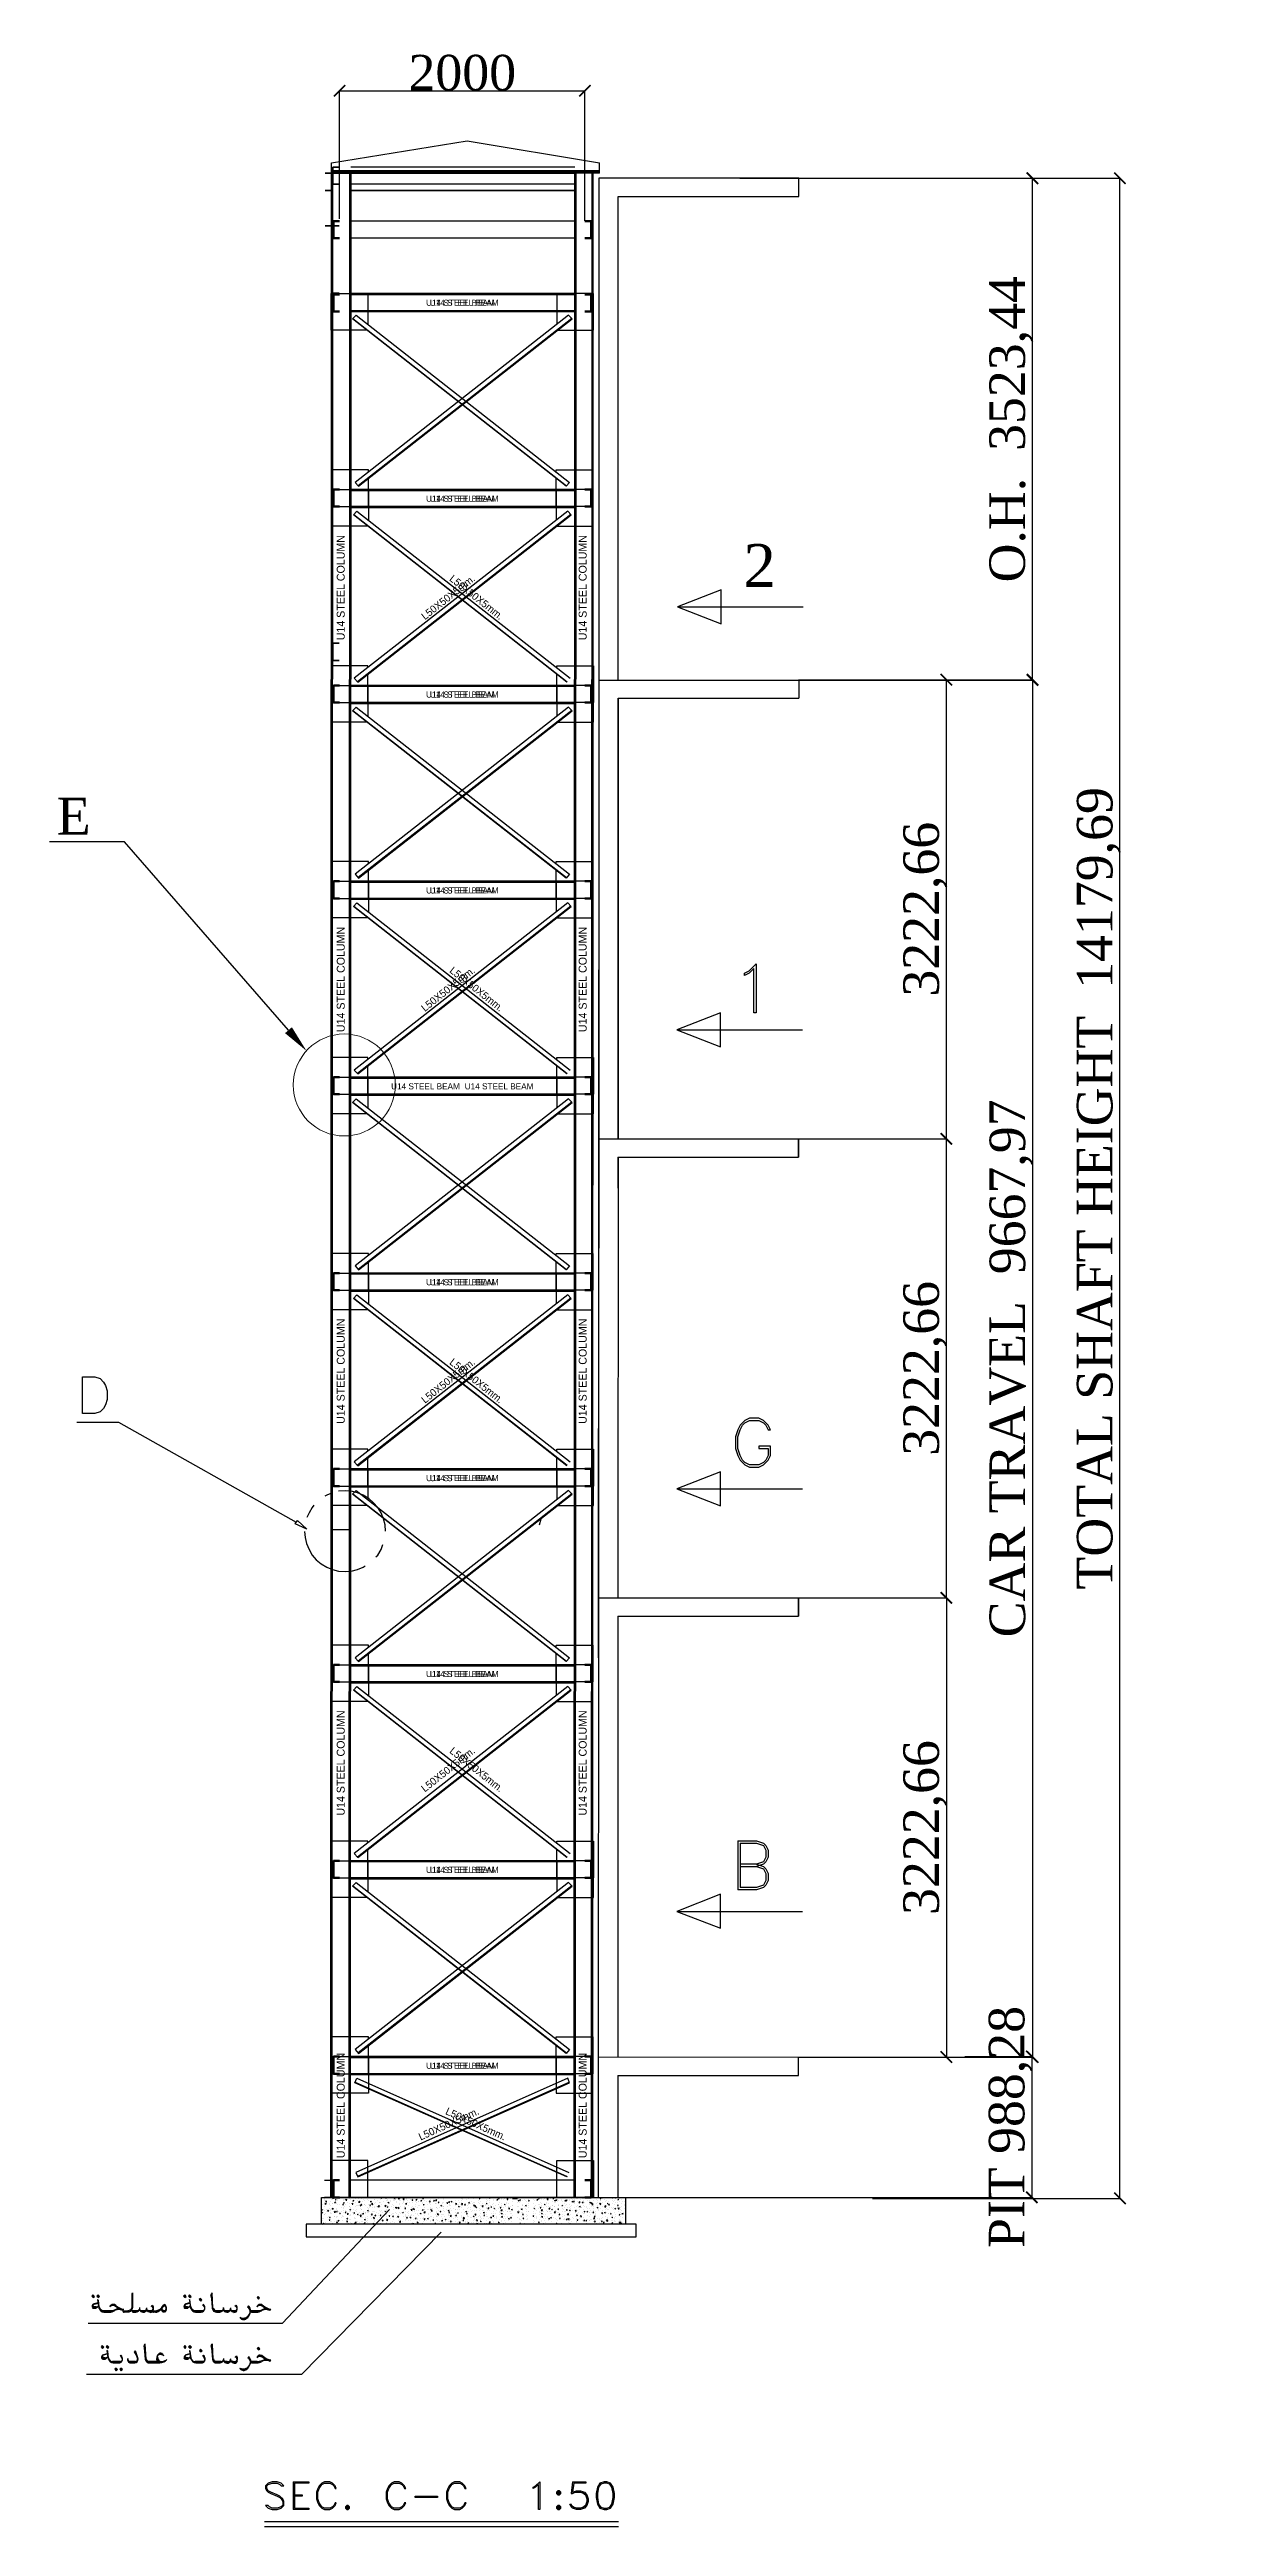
# Model space of a CAD drawing. Header units: millimetres. Extents: x -23396 to 106750, y 116 to 66281.
# Drawn here: x 51365 to 59519, y 36441 to 53827 of the extents above; entities that cross this region are included whole.
import ezdxf
from ezdxf import colors
from ezdxf.entities.mleader import LeaderData, LeaderLine
from ezdxf.math import Vec2, Vec3

# ---------------------------------------------------------------- set-up
doc = ezdxf.new("R2010")
doc.units = ezdxf.units.MM
doc.linetypes.add('CENTER', pattern=[50.8, 31.75, -6.35, 6.35, -6.35])
doc.layers.add('CL', color=2, linetype='CENTER', lineweight=0)
doc.layers.add('Wall', color=1, linetype='Continuous', lineweight=50)
doc.styles.add('Century Gothic$001H0', font='cent.shx')
doc.styles.add('nassar2', font='cent.shx', dxfattribs={"height": 60})
doc.dimstyles.new('Copy of ISO-25', dxfattribs={"dimtxt": 250, "dimasz": 80, "dimexe": 1.25, "dimexo": 0.625, "dimtad": 1, "dimtxsty": 'Century Gothic$001H0', "dimblk": 'ARCHTICK', "dimcen": 2.5, "dimadec": 0, "dimazin": 0, "dimtfac": 1, "dimtmove": 0, "dimatfit": 3, "dimfxl": 1, "dimarcsym": 0})

msp = doc.modelspace()

# ---------------------------------------------------------------- texts
at = {"linetype": 'Continuous', "char_height": 42.96875}
for insert, attachment_point in [((54007.78, 52071.223), 1), ((54516.293, 52071.223), 3), ((54007.78, 50696.223), 1), ((54516.293, 50696.223), 3), ((54007.78, 49321.223), 1), ((54516.293, 49321.223), 3), ((54007.78, 47946.223), 1), ((54516.293, 47946.223), 3), ((53762.718, 46571.223), 1), ((54761.355, 46571.223), 3), ((54007.78, 45196.223), 1), ((54516.293, 45196.223), 3), ((54007.78, 43821.223), 1), ((54516.293, 43821.223), 3), ((54007.78, 42446.223), 1), ((54516.293, 42446.223), 3), ((54007.78, 41071.223), 1), ((54516.293, 41071.223), 3), ((54007.78, 39696.223), 1), ((54516.293, 39696.223), 3)]:
    msp.add_mtext_dynamic_manual_height_columns('U14 STEEL BEAM', width=7521.05334, gutter_width=2305.931, heights=[0], dxfattribs=dict(at, insert=insert, attachment_point=attachment_point))
at = {"linetype": 'Continuous'}
for s, insert, char_height, attachment_point, rotation in [('U14 STEEL COLUMN', (53380.868, 49680.449), 55.85938, 1, 90), ('U14 STEEL COLUMN', (55078.825, 49680.449), 55.85938, 1, 90), ('L50X50X5mm.', (53967.671, 49861.337), 51.5625, 1, 38.3536696), ('L50X50X5mm.', (54556.403, 49861.337), 51.5625, 3, 321.6463304), ('U14 STEEL COLUMN', (53380.868, 46930.449), 55.85938, 1, 90), ('U14 STEEL COLUMN', (55078.825, 46930.449), 55.85938, 1, 90), ('L50X50X5mm.', (53966.897, 47111.337), 51.5625, 1, 38.3536696), ('L50X50X5mm.', (54557.176, 47111.337), 51.5625, 3, 321.6463304), ('U14 STEEL COLUMN', (53380.868, 44180.449), 55.85938, 1, 90), ('U14 STEEL COLUMN', (55078.825, 44180.449), 55.85938, 1, 90), ('L50X50X5mm.', (53967.671, 44361.337), 51.5625, 1, 38.3536696), ('L50X50X5mm.', (54556.403, 44361.337), 51.5625, 3, 321.6463304), ('U14 STEEL COLUMN', (53380.868, 41430.449), 55.85938, 1, 90), ('U14 STEEL COLUMN', (55078.825, 41430.449), 55.85938, 1, 90), ('L50X50X5mm.', (54557.176, 41632.948), 51.5625, 3, 321.6463304), ('L50X50X5mm.', (53966.897, 41632.948), 51.5625, 1, 38.3536696), ('U14 STEEL COLUMN', (53380.868, 39025.969), 55.85938, 1, 90), ('U14 STEEL COLUMN', (55078.825, 39025.969), 55.85938, 1, 90), ('L50X50X5mm.', (53948.241, 39196.419), 51.5625, 1, 24.2672853), ('L50X50X5mm.', (54575.833, 39196.419), 51.5625, 3, 335.7327147)]:
    msp.add_mtext_dynamic_manual_height_columns(s, width=7521.05334, gutter_width=2305.931, heights=[0], dxfattribs=dict(at, insert=insert, char_height=char_height, attachment_point=attachment_point, rotation=rotation))
at = {"insert": (56235.116, 50356.222), "char_height": 300.78125, "attachment_point": 1, "style": 'nassar2'}
msp.add_mtext_dynamic_manual_height_columns('{\\fBook Antiqua|b0|i0|c0|p18;2}', width=449.10582, gutter_width=214.844, heights=[0], dxfattribs=at)

# ---------------------------------------------------------------- blocks, each defined once
blk = doc.blocks.new('_ArchTick')
at = {"color": 0, "linetype": 'ByBlock', "const_width": 0.15}
blk.add_lwpolyline([(-0.5, -0.5), (0.5, 0.5)], dxfattribs=at)
blk = doc.blocks.new('*D271')
at = {"color": 0, "linetype": 'Continuous', "lineweight": -2, "transparency": 16777216}
for p, q in [((53401, 52640), (53401, 53539)), ((53401, 53538), (55123, 53538)), ((55123, 52624), (55123, 53539))]:
    blk.add_line(p, q, dxfattribs=at)
at = {"layer": 'Defpoints', "color": 0, "linetype": 'Continuous', "transparency": 16777216}
for p in [(55123, 53538), (53401, 52640), (55123, 52624)]:
    blk.add_point(p, dxfattribs=at)
at = {"color": 0, "linetype": 'Continuous', "lineweight": -2, "transparency": 16777216, "xscale": 80, "yscale": 80, "zscale": 80, "rotation": 180}
blk.add_blockref('_ArchTick', (53401, 53538), dxfattribs=at)
at = {"color": 0, "linetype": 'Continuous', "lineweight": -2, "transparency": 16777216, "xscale": 80, "yscale": 80, "zscale": 80}
blk.add_blockref('_ArchTick', (55123, 53538), dxfattribs=at)
at = {"color": 0, "linetype": 'Continuous', "transparency": 16777216, "insert": (54262, 53663), "char_height": 250, "attachment_point": 5, "style": 'Century Gothic$001H0'}
blk.add_mtext('2000', dxfattribs=at)
blk = doc.blocks.new('*D278')
at = {"color": 0, "linetype": 'Continuous', "lineweight": -2, "transparency": 16777216}
for p, q in [((56621, 42959), (57660, 42959)), ((57659, 42959), (57659, 39736)), ((56621, 39736), (57660, 39736))]:
    blk.add_line(p, q, dxfattribs=at)
at = {"layer": 'Defpoints', "color": 0, "linetype": 'Continuous', "transparency": 16777216}
for p in [(56621, 42959), (56621, 39736), (57659, 39736)]:
    blk.add_point(p, dxfattribs=at)
at = {"color": 0, "linetype": 'Continuous', "lineweight": -2, "transparency": 16777216, "xscale": 80, "yscale": 80, "zscale": 80}
for p, rotation in [((57659, 42959), 90), ((57659, 39736), 270)]:
    blk.add_blockref('_ArchTick', p, dxfattribs=dict(at, rotation=rotation))
at = {"color": 0, "linetype": 'Continuous', "transparency": 16777216, "insert": (57511, 41347), "char_height": 250, "attachment_point": 5, "rotation": 90, "style": 'Century Gothic$001H0'}
blk.add_mtext('3222,66', dxfattribs=at)
blk = doc.blocks.new('*D272')
at = {"color": 0, "linetype": 'Continuous', "lineweight": -2, "transparency": 16777216}
for p, q in [((56621, 46181), (57660, 46181)), ((57659, 42959), (57659, 46181)), ((56915, 42959), (57660, 42959))]:
    blk.add_line(p, q, dxfattribs=at)
at = {"layer": 'Defpoints', "color": 0, "linetype": 'Continuous', "transparency": 16777216}
for p in [(56621, 46181), (57659, 46181), (56915, 42959)]:
    blk.add_point(p, dxfattribs=at)
at = {"color": 0, "linetype": 'Continuous', "lineweight": -2, "transparency": 16777216, "xscale": 80, "yscale": 80, "zscale": 80}
for p, rotation in [((57659, 46181), 90), ((57659, 42959), 270)]:
    blk.add_blockref('_ArchTick', p, dxfattribs=dict(at, rotation=rotation))
at = {"color": 0, "linetype": 'Continuous', "transparency": 16777216, "insert": (57511, 44570), "char_height": 250, "attachment_point": 5, "rotation": 90, "style": 'Century Gothic$001H0'}
blk.add_mtext('3222,66', dxfattribs=at)
blk = doc.blocks.new('*D273')
at = {"color": 0, "linetype": 'Continuous', "lineweight": -2, "transparency": 16777216}
for p, q in [((56209, 52924), (58265, 52924)), ((58263, 49401), (58263, 52924)), ((56547, 49401), (58265, 49401))]:
    blk.add_line(p, q, dxfattribs=at)
at = {"layer": 'Defpoints', "color": 0, "linetype": 'Continuous', "transparency": 16777216}
for p in [(56209, 52924), (58263, 52924), (56547, 49401)]:
    blk.add_point(p, dxfattribs=at)
at = {"color": 0, "linetype": 'Continuous', "lineweight": -2, "transparency": 16777216, "xscale": 80, "yscale": 80, "zscale": 80}
for p, rotation in [((58263, 52924), 90), ((58263, 49401), 270)]:
    blk.add_blockref('_ArchTick', p, dxfattribs=dict(at, rotation=rotation))
at = {"color": 0, "linetype": 'Continuous', "transparency": 16777216, "insert": (58115, 51162), "char_height": 250, "attachment_point": 5, "rotation": 90, "style": 'Century Gothic$001H0'}
blk.add_mtext('O.H.  3523,44', dxfattribs=at)
blk = doc.blocks.new('*D274')
at = {"color": 0, "linetype": 'Continuous', "lineweight": -2, "transparency": 16777216}
for p, q in [((57789, 39740), (58260, 39740)), ((58259, 39740), (58259, 38751)), ((54691, 38751), (58260, 38751))]:
    blk.add_line(p, q, dxfattribs=at)
at = {"layer": 'Defpoints', "color": 0, "linetype": 'Continuous', "transparency": 16777216}
for p in [(57789, 39740), (54690, 38751), (58259, 38751)]:
    blk.add_point(p, dxfattribs=at)
at = {"color": 0, "linetype": 'Continuous', "lineweight": -2, "transparency": 16777216, "xscale": 80, "yscale": 80, "zscale": 80}
for p, rotation in [((58259, 39740), 90), ((58259, 38751), 270)]:
    blk.add_blockref('_ArchTick', p, dxfattribs=dict(at, rotation=rotation))
at = {"color": 0, "linetype": 'Continuous', "transparency": 16777216, "insert": (58111, 39245), "char_height": 250, "attachment_point": 5, "rotation": 90, "style": 'Century Gothic$001H0'}
blk.add_mtext('PIT 988,28', dxfattribs=at)
blk = doc.blocks.new('*D275')
at = {"color": 0, "linetype": 'Continuous', "lineweight": -2, "transparency": 16777216}
for p, q in [((56621, 49404), (57660, 49404)), ((57659, 46181), (57659, 49404)), ((56915, 46181), (57660, 46181))]:
    blk.add_line(p, q, dxfattribs=at)
at = {"layer": 'Defpoints', "color": 0, "linetype": 'Continuous', "transparency": 16777216}
for p in [(56621, 49404), (57659, 49404), (56915, 46181)]:
    blk.add_point(p, dxfattribs=at)
at = {"color": 0, "linetype": 'Continuous', "lineweight": -2, "transparency": 16777216, "xscale": 80, "yscale": 80, "zscale": 80}
for p, rotation in [((57659, 49404), 90), ((57659, 46181), 270)]:
    blk.add_blockref('_ArchTick', p, dxfattribs=dict(at, rotation=rotation))
at = {"color": 0, "linetype": 'Continuous', "transparency": 16777216, "insert": (57511, 47793), "char_height": 250, "attachment_point": 5, "rotation": 90, "style": 'Century Gothic$001H0'}
blk.add_mtext('3222,66', dxfattribs=at)
blk = doc.blocks.new('*D276')
at = {"color": 0, "linetype": 'Continuous', "lineweight": -2, "transparency": 16777216}
for p, q in [((57141, 49404), (58266, 49404)), ((58265, 39736), (58265, 49404)), ((57141, 39736), (58266, 39736))]:
    blk.add_line(p, q, dxfattribs=at)
at = {"layer": 'Defpoints', "color": 0, "linetype": 'Continuous', "transparency": 16777216}
for p in [(57141, 49404), (58265, 49404), (57141, 39736)]:
    blk.add_point(p, dxfattribs=at)
at = {"color": 0, "linetype": 'Continuous', "lineweight": -2, "transparency": 16777216, "xscale": 80, "yscale": 80, "zscale": 80}
for p, rotation in [((58265, 49404), 90), ((58265, 39736), 270)]:
    blk.add_blockref('_ArchTick', p, dxfattribs=dict(at, rotation=rotation))
at = {"color": 0, "linetype": 'Continuous', "transparency": 16777216, "insert": (58116, 44570), "char_height": 250, "attachment_point": 5, "rotation": 90, "style": 'Century Gothic$001H0'}
blk.add_mtext('CAR TRAVEL  9667,97', dxfattribs=at)
blk = doc.blocks.new('*D277')
at = {"color": 0, "linetype": 'Continuous', "lineweight": -2, "transparency": 16777216}
for p, q in [((57141, 52924), (58879, 52924)), ((58877, 38744), (58877, 52924)), ((57141, 38744), (58879, 38744))]:
    blk.add_line(p, q, dxfattribs=at)
at = {"layer": 'Defpoints', "color": 0, "linetype": 'Continuous', "transparency": 16777216}
for p in [(57141, 52924), (58877, 52924), (57141, 38744)]:
    blk.add_point(p, dxfattribs=at)
at = {"color": 0, "linetype": 'Continuous', "lineweight": -2, "transparency": 16777216, "xscale": 80, "yscale": 80, "zscale": 80}
for p, rotation in [((58877, 52924), 90), ((58877, 38744), 270)]:
    blk.add_blockref('_ArchTick', p, dxfattribs=dict(at, rotation=rotation))
at = {"color": 0, "linetype": 'Continuous', "transparency": 16777216, "insert": (58729, 45834), "char_height": 250, "attachment_point": 5, "rotation": 90, "style": 'Century Gothic$001H0'}
blk.add_mtext('TOTAL SHAFT HEIGHT  14179,69', dxfattribs=at)

# ---------------------------------------------------------------- dimensions: what is measured, and where the dimension line sits
at = {"linetype": 'Continuous'}
dim = msp.add_linear_dim(base=(55122.873, 53537.59), p1=(53401.201, 52639.631), p2=(55122.873, 52623.609), text='2000', dimstyle='Copy of ISO-25', dxfattribs=at)
dim.commit()
dim.dimension.update_dxf_attribs({"geometry": '*D271', "text_midpoint": (54262.037, 53663.215)})
for base, p1, p2, text, picture, middle in [((58263.485, 52924.089), (56546.511, 49400.651), (56208.633, 52924.089), 'O.H.  <>', '*D273', (58115.36, 51162.37)), ((58877.272, 52924.089), (57140.616, 38744.401), (57140.616, 52924.089), 'TOTAL SHAFT HEIGHT  <>', '*D277', (58729.147, 45834.245)), ((58264.559, 49404.089), (57140.616, 39736.12), (57140.616, 49404.089), 'CAR TRAVEL  <>', '*D276', (58116.434, 44570.105))]:
    dim = msp.add_linear_dim(base=base, p1=p1, p2=p2, angle=90, text=text, dimstyle='Copy of ISO-25', dxfattribs=at)
    dim.commit()
    dim.dimension.update_dxf_attribs({"geometry": picture, "text_midpoint": middle})
for base, p1, p2, picture, middle in [((57659.073, 49404.089), (56914.647, 46181.433), (56620.548, 49404.089), '*D275', (57510.948, 47792.761)), ((57659.073, 46181.433), (56914.647, 42958.776), (56620.548, 46181.433), '*D272', (57510.948, 44570.105)), ((57659.073, 39736.12), (56620.548, 42958.776), (56620.548, 39736.12), '*D278', (57510.948, 41347.448))]:
    dim = msp.add_linear_dim(base=base, p1=p1, p2=p2, angle=90, dimstyle='Copy of ISO-25', dxfattribs=at)
    dim.commit()
    dim.dimension.update_dxf_attribs({"geometry": picture, "text_midpoint": middle})
dim = msp.add_linear_dim(base=(58259.188, 38751.276), p1=(57788.679, 39739.558), p2=(54690.281, 38751.276), angle=90, text='PIT <>', dimstyle='Copy of ISO-25', dxfattribs=at)
dim.commit()
dim.dimension.update_dxf_attribs({"geometry": '*D274', "text_midpoint": (58259.188, 39245.417), "dimtype": 160})

# ---------------------------------------------------------------- linework, layer by layer
at = {"color": 0}
for p, q in [((53344.138, 53031.253), (54296.111, 53185.941)), ((53344.31, 52958.55), (53344.31, 53031.339)), ((54296.111, 53185.941), (55224.837, 53031.253)), ((55224.837, 52958.55), (55224.837, 53031.253)), ((53344.31, 52958.55), (53300.654, 52958.55)), ((53300.654, 52958.55), (53344.31, 52958.55)), ((53340.013, 38751.105), (53344.31, 52958.55)), ((55224.837, 52976.726), (53342.505, 52976.726)), ((55224.837, 52967.616), (53342.505, 52967.616)), ((55224.837, 52958.55), (53342.505, 52958.55)), ((53344.31, 52958.55), (53478.931, 52958.55)), ((53344.31, 52838.538), (53344.31, 52958.55)), ((53344.31, 52958.55), (53344.31, 52838.538)), ((53348.607, 38751.105), (53352.904, 52958.55)), ((53353.419, 52882.194), (53353.419, 53002.249)), ((53353.419, 53002.249), (53397.076, 53002.249)), ((53397.076, 53002.249), (53353.419, 53002.249)), ((53353.419, 53002.249), (53353.419, 52882.194)), ((53397.076, 53002.249), (53353.419, 53002.249)), ((53353.419, 53002.249), (53353.419, 52882.194)), ((53397.076, 52882.194), (53353.419, 52882.194)), ((53353.419, 52882.194), (53397.076, 52882.194)), ((53397.076, 52882.194), (53353.419, 52882.194)), ((53470.337, 52958.55), (53466.041, 38751.105)), ((53478.931, 52958.55), (53474.634, 38751.105)), ((55052.189, 53002.249), (53478.931, 53002.249)), ((55052.189, 52882.194), (53478.931, 52882.194)), ((53480.736, 52958.55), (55053.994, 52958.55)), ((55053.994, 52958.55), (53480.736, 52958.55)), ((55047.892, 38751.105), (55052.189, 52958.636)), ((55192.396, 52958.636), (55055.97, 52958.636)), ((55056.486, 38751.105), (55060.783, 52958.636)), ((55168.591, 38751.105), (55172.888, 52958.636)), ((55177.185, 38751.105), (55181.482, 52958.636)), ((56624.845, 52924.089), (55220.541, 52924.089)), ((55220.541, 52924.089), (55220.541, 45413.109)), ((56624.845, 52796.73), (56624.845, 52924.089)), ((53300.654, 52838.538), (53344.31, 52838.538)), ((53344.31, 52838.538), (53300.654, 52838.538)), ((53480.736, 52838.495), (55053.994, 52838.495)), ((55053.994, 52838.495), (53480.736, 52838.495)), ((55356.966, 49400.651), (55356.966, 52796.73)), ((55356.966, 52796.73), (56624.845, 52796.73)), ((53300.654, 52589.062), (53344.31, 52589.062)), ((53344.31, 52589.062), (53300.654, 52589.062)), ((53353.419, 52503.554), (53353.419, 52623.609)), ((53353.419, 52623.609), (53397.076, 52623.609)), ((53397.076, 52623.609), (53353.419, 52623.609)), ((53353.419, 52623.609), (53353.419, 52503.554)), ((53397.076, 52623.609), (53353.419, 52623.609)), ((53353.419, 52623.609), (53353.419, 52503.554)), ((53397.076, 52589.062), (53353.419, 52589.062)), ((53353.419, 52589.062), (53397.076, 52589.062)), ((53397.076, 52589.062), (53353.419, 52589.062)), ((55052.189, 52623.651), (53478.931, 52623.651)), ((55052.189, 52503.597), (53478.931, 52503.597)), ((53397.076, 52116.748), (53353.419, 52116.748)), ((53353.419, 52116.748), (53397.076, 52116.748)), ((53397.076, 52116.748), (53353.419, 52116.748)), ((55047.763, 52114.128), (53476.31, 52114.128)), ((53476.31, 52114.128), (55047.763, 52114.128)), ((55047.763, 52107.683), (53476.31, 52107.683)), ((53476.31, 52107.683), (55047.763, 52107.683)), ((55047.763, 51994.073), (53476.31, 51994.073)), ((53476.31, 51994.073), (55047.763, 51994.073)), ((55047.763, 51987.628), (53476.31, 51987.628)), ((53476.31, 51987.628), (55047.763, 51987.628)), ((55047.763, 50739.128), (53476.31, 50739.128)), ((53476.31, 50739.128), (55047.763, 50739.128)), ((55047.763, 50732.683), (53476.31, 50732.683)), ((53476.31, 50732.683), (55047.763, 50732.683)), ((55047.763, 50619.073), (53476.31, 50619.073)), ((53476.31, 50619.073), (55047.763, 50619.073)), ((55047.763, 50612.628), (53476.31, 50612.628)), ((53476.31, 50612.628), (55047.763, 50612.628)), ((56079.142, 50033.667), (55771.701, 49915.417)), ((55771.701, 49915.417), (56653.935, 49915.417)), ((55771.701, 49915.417), (56079.142, 49797.167)), ((56079.142, 49797.167), (56079.142, 50033.667)), ((53353.419, 49539.741), (53353.419, 49659.796)), ((53353.419, 49659.796), (53397.076, 49659.796)), ((53397.076, 49659.796), (53353.419, 49659.796)), ((53353.419, 49659.796), (53353.419, 49539.741)), ((53397.076, 49659.796), (53353.419, 49659.796)), ((53353.419, 49659.796), (53353.419, 49539.741)), ((53397.076, 49539.741), (53353.419, 49539.741)), ((53353.419, 49539.741), (53397.076, 49539.741)), ((53397.076, 49539.741), (53353.419, 49539.741)), ((55220.541, 49400.651), (56624.845, 49400.651)), ((56624.845, 49400.651), (56624.845, 49273.335)), ((55047.763, 49364.128), (53476.31, 49364.128)), ((53476.31, 49364.128), (55047.763, 49364.128)), ((55047.763, 49357.683), (53476.31, 49357.683)), ((53476.31, 49357.683), (55047.763, 49357.683)), ((55047.763, 49244.073), (53476.31, 49244.073)), ((53476.31, 49244.073), (55047.763, 49244.073)), ((55047.763, 49237.628), (53476.31, 49237.628)), ((53476.31, 49237.628), (55047.763, 49237.628)), ((55356.966, 49273.335), (55354.862, 46181.433)), ((55356.966, 49273.335), (56624.845, 49273.335)), ((55356.966, 46181.433), (55356.966, 49273.335)), ((55220.541, 48979.558), (55216.244, 42537.683)), ((55220.541, 48979.558), (55216.244, 38751.148)), ((55047.763, 47989.128), (53476.31, 47989.128)), ((53476.31, 47989.128), (55047.763, 47989.128)), ((55047.763, 47982.683), (53476.31, 47982.683)), ((53476.31, 47982.683), (55047.763, 47982.683)), ((55047.763, 47869.073), (53476.31, 47869.073)), ((53476.31, 47869.073), (55047.763, 47869.073)), ((55047.763, 47862.628), (53476.31, 47862.628)), ((53476.31, 47862.628), (55047.763, 47862.628)), ((56242.166, 47343.78), (56274.908, 47360.109)), ((56274.908, 47343.78), (56242.166, 47327.366)), ((56242.166, 47327.366), (56242.166, 47343.78)), ((56274.908, 47360.109), (56324.021, 47409.265)), ((56307.65, 47376.523), (56274.908, 47343.78)), ((56307.65, 47065.472), (56307.65, 47376.523)), ((56324.021, 47409.265), (56324.021, 47065.472)), ((56074.845, 47065.472), (55767.404, 46947.222)), ((55767.404, 46947.222), (56649.638, 46947.222)), ((55767.404, 46947.222), (56074.845, 46827.21)), ((56074.845, 46827.21), (56074.845, 47065.472)), ((56324.021, 47065.472), (56307.65, 47065.472)), ((55047.763, 46614.128), (53476.31, 46614.128)), ((53476.31, 46614.128), (55047.763, 46614.128)), ((55047.763, 46607.683), (53476.31, 46607.683)), ((53476.31, 46607.683), (55047.763, 46607.683)), ((55047.763, 46494.073), (53476.31, 46494.073)), ((53476.31, 46494.073), (55047.763, 46494.073)), ((55047.763, 46487.628), (53476.31, 46487.628)), ((53476.31, 46487.628), (55047.763, 46487.628)), ((55220.541, 46181.433), (56620.548, 46181.433)), ((56620.548, 46181.433), (56620.548, 46052.269)), ((56620.548, 46052.269), (56620.548, 46181.433)), ((55354.775, 46052.269), (55352.669, 42958.776)), ((55352.669, 46052.269), (56620.548, 46052.269)), ((55356.966, 45834.202), (55356.966, 46052.269)), ((55047.763, 45239.128), (53476.31, 45239.128)), ((53476.31, 45239.128), (55047.763, 45239.128)), ((55047.763, 45232.683), (53476.31, 45232.683)), ((53476.31, 45232.683), (55047.763, 45232.683)), ((55047.763, 45119.073), (53476.31, 45119.073)), ((53476.31, 45119.073), (55047.763, 45119.073)), ((55047.763, 45112.628), (53476.31, 45112.628)), ((53476.31, 45112.628), (55047.763, 45112.628)), ((51597.656, 44252.953), (51597.656, 44509.476)), ((51597.656, 44509.476), (51683.164, 44509.476)), ((51683.164, 44509.476), (51719.558, 44498.519)), ((51719.558, 44498.519), (51744.996, 44473.082)), ((51744.996, 44473.082), (51757.757, 44449.449)), ((51757.757, 44449.449), (51768.672, 44411.25)), ((51768.672, 44351.179), (51757.757, 44313.023)), ((51768.672, 44411.25), (51768.672, 44351.179)), ((51850.527, 44189.316), (51557.652, 44189.316)), ((51683.164, 44252.953), (51597.656, 44252.953)), ((51719.558, 44263.867), (51683.164, 44252.953)), ((51744.996, 44289.304), (51719.558, 44263.867)), ((51757.757, 44313.023), (51744.996, 44289.304)), ((53097.437, 43489.011), (51850.527, 44189.316)), ((56213.076, 44170.28), (56196.705, 44137.538)), ((56245.818, 44203.023), (56213.076, 44170.28)), ((56213.076, 44137.538), (56229.447, 44170.28)), ((56229.447, 44170.28), (56245.818, 44186.609)), ((56278.56, 44219.351), (56245.818, 44203.023)), ((56245.818, 44186.609), (56278.56, 44203.023)), ((56344.044, 44219.351), (56278.56, 44219.351)), ((56278.56, 44203.023), (56344.044, 44203.023)), ((56376.787, 44203.023), (56344.044, 44219.351)), ((56344.044, 44203.023), (56376.787, 44186.609)), ((56409.529, 44170.28), (56376.787, 44203.023)), ((56376.787, 44186.609), (56393.158, 44170.28)), ((56393.158, 44170.28), (56409.529, 44137.538)), ((56425.9, 44137.538), (56409.529, 44170.28)), ((56196.705, 44137.538), (56180.334, 44088.382)), ((56180.334, 44088.382), (56180.334, 44006.526)), ((56180.334, 44006.526), (56196.705, 43957.413)), ((56196.705, 44088.382), (56213.076, 44137.538)), ((56196.705, 44006.526), (56196.705, 44088.382)), ((56213.076, 43957.413), (56196.705, 44006.526)), ((56344.044, 44022.898), (56344.044, 44006.526)), ((56425.9, 44022.898), (56344.044, 44022.898)), ((56344.044, 44006.526), (56409.529, 44006.526)), ((56409.529, 44137.538), (56425.9, 44137.538)), ((56409.529, 44006.526), (56409.529, 43957.413)), ((56425.9, 43957.413), (56425.9, 44022.898)), ((55047.763, 43864.128), (53476.31, 43864.128)), ((53476.31, 43864.128), (55047.763, 43864.128)), ((55047.763, 43857.683), (53476.31, 43857.683)), ((53476.31, 43857.683), (55047.763, 43857.683)), ((56074.845, 43842.816), (55767.404, 43724.566)), ((56074.845, 43604.554), (56074.845, 43842.816)), ((56196.705, 43957.413), (56213.076, 43924.671)), ((56229.447, 43924.671), (56213.076, 43957.413)), ((56213.076, 43924.671), (56245.818, 43891.886)), ((56245.818, 43908.3), (56229.447, 43924.671)), ((56278.56, 43891.886), (56245.818, 43908.3)), ((56245.818, 43891.886), (56278.56, 43875.558)), ((56344.044, 43891.886), (56278.56, 43891.886)), ((56278.56, 43875.558), (56344.044, 43875.558)), ((56376.787, 43908.3), (56344.044, 43891.886)), ((56344.044, 43875.558), (56376.787, 43891.886)), ((56393.158, 43924.671), (56376.787, 43908.3)), ((56376.787, 43891.886), (56409.529, 43924.671)), ((56409.529, 43957.413), (56393.158, 43924.671)), ((56409.529, 43924.671), (56425.9, 43957.413)), ((53310.261, 43679.964), (53297.5, 43672.703)), ((53350.265, 43696.379), (53310.261, 43679.964)), ((53439.382, 43710.859), (53393.922, 43707.25)), ((53483.039, 43707.25), (53439.382, 43710.859)), ((55047.763, 43744.073), (53476.31, 43744.073)), ((53476.31, 43744.073), (55047.763, 43744.073)), ((55047.763, 43737.628), (53476.31, 43737.628)), ((53476.31, 43737.628), (55047.763, 43737.628)), ((53526.695, 43696.379), (53483.039, 43707.25)), ((53566.742, 43679.964), (53526.695, 43696.379)), ((53604.941, 43656.332), (53566.742, 43679.964)), ((53639.488, 43627.199), (53604.941, 43656.332)), ((55767.404, 43724.566), (56649.638, 43724.566)), ((55767.404, 43724.566), (56074.845, 43604.554)), ((53090.132, 43478.054), (53106.504, 43501.73)), ((53170.183, 43441.703), (53090.132, 43478.054)), ((53170.183, 43441.703), (53090.132, 43478.054)), ((53106.504, 43501.73), (53170.183, 43441.703)), ((53106.504, 43501.73), (53170.183, 43441.703)), ((53186.554, 43556.257), (53171.988, 43523.515)), ((53208.382, 43594.457), (53186.554, 43556.257)), ((53221.101, 43609.023), (53208.382, 43594.457)), ((53668.578, 43594.457), (53639.488, 43627.199)), ((53692.254, 43556.257), (53668.578, 43594.457)), ((53708.625, 43514.449), (53692.254, 43556.257)), ((53719.539, 43470.75), (53708.625, 43514.449)), ((53723.148, 43427.136), (53719.539, 43470.75)), ((54804.535, 43470.75), (54815.449, 43514.449)), ((53155.617, 43425.289), (53159.269, 43383.48)), ((53159.269, 43383.48), (53168.379, 43339.867)), ((53168.379, 43339.867), (53186.554, 43297.972)), ((53186.554, 43297.972), (53208.382, 43259.773)), ((53338.209, 43439.855), (53474.634, 43439.855)), ((53668.578, 43259.773), (53692.254, 43297.972)), ((53692.254, 43297.972), (53704.972, 43332.562)), ((53208.382, 43259.773), (53237.472, 43227.031)), ((53237.472, 43227.031), (53272.062, 43197.898)), ((53272.062, 43197.898), (53310.261, 43174.308)), ((53310.261, 43174.308), (53350.265, 43157.937)), ((53350.265, 43157.937), (53393.922, 43146.98)), ((53393.922, 43146.98), (53439.382, 43143.371)), ((53439.382, 43143.371), (53483.039, 43146.98)), ((53483.039, 43146.98), (53526.695, 43157.937)), ((53526.695, 43157.937), (53566.742, 43174.308)), ((53566.742, 43174.308), (53581.265, 43183.418)), ((53655.859, 43247.054), (53668.578, 43259.773)), ((55218.012, 42959.366), (56620.548, 42958.776)), ((56620.548, 42958.776), (56620.548, 42829.612)), ((56620.548, 42829.612), (56620.548, 42958.776)), ((55352.669, 42829.612), (55352.669, 39736.12)), ((55352.669, 42829.612), (56620.548, 42829.612)), ((55047.763, 42489.128), (53476.31, 42489.128)), ((53476.31, 42489.128), (55047.763, 42489.128)), ((55047.763, 42482.683), (53476.31, 42482.683)), ((53476.31, 42482.683), (55047.763, 42482.683)), ((55047.763, 42369.073), (53476.31, 42369.073)), ((53476.31, 42369.073), (55047.763, 42369.073)), ((55047.763, 42362.628), (53476.31, 42362.628)), ((53476.31, 42362.628), (55047.763, 42362.628)), ((56196.705, 41253.175), (56196.705, 40909.382)), ((56196.705, 41253.175), (56327.673, 41253.175)), ((56213.076, 41236.804), (56213.076, 40925.753)), ((56213.076, 41236.804), (56327.673, 41236.804)), ((56327.673, 41253.175), (56376.787, 41236.804)), ((56327.673, 41236.804), (56376.787, 41220.39)), ((56376.787, 41236.804), (56393.158, 41220.39)), ((56376.787, 41220.39), (56393.158, 41187.648)), ((56393.158, 41220.39), (56409.529, 41187.648)), ((55047.763, 41114.128), (53476.31, 41114.128)), ((53476.31, 41114.128), (55047.763, 41114.128)), ((55047.763, 41107.683), (53476.31, 41107.683)), ((53476.31, 41107.683), (55047.763, 41107.683)), ((56327.673, 41089.421), (56213.076, 41089.421)), ((56213.076, 41073.093), (56327.673, 41073.093)), ((56376.787, 41105.835), (56327.673, 41089.421)), ((56376.787, 41089.421), (56327.673, 41073.093)), ((56327.673, 41089.421), (56376.787, 41073.093)), ((56327.673, 41073.093), (56376.787, 41056.679)), ((56393.158, 41138.577), (56376.787, 41105.835)), ((56393.158, 41105.835), (56376.787, 41089.421)), ((56376.787, 41073.093), (56393.158, 41056.679)), ((56376.787, 41056.679), (56393.158, 41023.937)), ((56393.158, 41187.648), (56393.158, 41138.577)), ((56409.529, 41138.577), (56393.158, 41105.835)), ((56393.158, 41056.679), (56409.529, 41023.937)), ((56409.529, 41187.648), (56409.529, 41138.577)), ((55047.763, 40994.073), (53476.31, 40994.073)), ((53476.31, 40994.073), (55047.763, 40994.073)), ((55047.763, 40987.628), (53476.31, 40987.628)), ((53476.31, 40987.628), (55047.763, 40987.628)), ((56074.845, 40878.444), (55767.404, 40758.39)), ((56074.845, 40640.14), (56074.845, 40878.444)), ((56327.673, 40909.382), (56196.705, 40909.382)), ((56327.673, 40925.753), (56213.076, 40925.753)), ((56376.787, 40942.124), (56327.673, 40925.753)), ((56376.787, 40925.753), (56327.673, 40909.382)), ((56393.158, 40974.866), (56376.787, 40942.124)), ((56393.158, 40942.124), (56376.787, 40925.753)), ((56393.158, 41023.937), (56393.158, 40974.866)), ((56409.529, 40974.866), (56393.158, 40942.124)), ((56409.529, 41023.937), (56409.529, 40974.866)), ((55767.404, 40758.39), (56649.638, 40758.39)), ((55767.404, 40758.39), (56074.845, 40640.14)), ((53474.634, 39804.269), (53474.634, 38751.105)), ((55047.763, 39739.128), (53476.31, 39739.128)), ((53476.31, 39739.128), (55047.763, 39739.128)), ((55047.763, 39732.683), (53476.31, 39732.683)), ((53476.31, 39732.683), (55047.763, 39732.683)), ((55216.658, 39736.71), (56620.548, 39736.12)), ((55047.763, 39619.073), (53476.31, 39619.073)), ((53476.31, 39619.073), (55047.763, 39619.073)), ((55047.763, 39612.628), (53476.31, 39612.628)), ((53476.31, 39612.628), (55047.763, 39612.628)), ((55352.669, 39606.999), (55352.669, 38751.148)), ((55352.669, 39606.999), (56620.548, 39606.999)), ((55216.244, 39315.026), (55216.244, 38751.148)), ((53340.013, 39185.862), (53340.013, 38751.105)), ((53294.552, 38871.159), (53338.209, 38871.159)), ((53349.123, 38751.105), (53349.123, 38871.159)), ((53349.123, 38871.159), (53392.779, 38871.159)), ((53392.779, 38871.159), (53349.123, 38871.159)), ((53349.123, 38871.159), (53349.123, 38751.105)), ((53392.779, 38871.159), (53349.123, 38871.159)), ((53349.123, 38871.159), (53349.123, 38751.105)), ((55047.892, 38871.159), (53474.634, 38871.159)), ((52999.744, 37868.879), (53751.009, 38665.64)), ((53274.529, 38751.148), (55408.185, 38751.148)), ((53274.529, 38563.744), (53274.529, 38751.148)), ((53274.529, 38665.597), (53278.181, 38669.249)), ((53274.529, 38661.987), (53278.181, 38660.14)), ((53276.334, 38647.421), (53276.334, 38647.421)), ((53278.181, 38660.14), (53278.181, 38669.249)), ((53278.181, 38645.573), (53283.638, 38647.421)), ((53278.181, 38645.573), (53281.791, 38641.964)), ((53279.986, 38700.187), (53279.986, 38700.187)), ((53281.791, 38641.964), (53283.638, 38647.421)), ((53281.791, 38634.702), (53281.791, 38634.702)), ((53281.791, 38603.765), (53281.791, 38603.765)), ((53290.9, 38663.835), (53290.9, 38663.835)), ((53290.9, 38601.96), (53290.9, 38601.96)), ((53292.705, 38658.292), (53292.705, 38658.292)), ((53292.705, 38629.245), (53292.705, 38629.245)), ((53338.209, 38751.105), (53294.552, 38751.105)), ((53294.552, 38687.425), (53294.552, 38687.425)), ((53296.357, 38743.8), (53296.357, 38743.8)), ((53296.357, 38742.038), (53296.357, 38742.038)), ((53296.357, 38729.319), (53296.357, 38729.319)), ((53296.357, 38716.515), (53296.357, 38716.515)), ((53298.162, 38738.386), (53298.162, 38738.386)), ((53298.162, 38707.448), (53305.466, 38709.296)), ((53298.162, 38707.448), (53303.619, 38703.796)), ((53298.162, 38629.245), (53298.162, 38629.245)), ((53303.619, 38720.167), (53309.076, 38725.624)), ((53303.619, 38720.167), (53309.076, 38720.167)), ((53303.619, 38703.796), (53305.466, 38709.296)), ((53303.619, 38636.507), (53303.619, 38636.507)), ((53305.466, 38667.444), (53305.466, 38667.444)), ((53307.271, 38707.448), (53307.271, 38707.448)), ((53309.076, 38720.167), (53309.076, 38725.624)), ((53309.076, 38651.073), (53309.076, 38651.073)), ((53314.533, 38607.374), (53314.533, 38607.374)), ((53316.38, 38656.53), (53319.99, 38660.14)), ((53316.38, 38656.53), (53321.837, 38654.683)), ((53321.837, 38654.683), (53319.99, 38660.14)), ((53319.99, 38618.331), (53319.99, 38618.331)), ((53325.447, 38751.105), (53325.447, 38751.105)), ((53327.294, 38701.991), (53327.294, 38701.991)), ((53327.294, 38671.054), (53327.294, 38671.054)), ((53327.294, 38656.53), (53327.294, 38656.53)), ((53329.099, 38611.069), (53334.556, 38612.831)), ((53329.099, 38611.069), (53332.752, 38607.374)), ((53330.904, 38707.448), (53330.904, 38707.448)), ((53330.904, 38600.091), (53330.904, 38600.091)), ((53332.752, 38607.374), (53334.556, 38612.831)), ((53336.361, 38661.987), (53336.361, 38661.987)), ((53336.361, 38641.964), (53336.361, 38641.964)), ((53336.361, 38636.507), (53336.361, 38636.507)), ((53336.361, 38607.374), (53336.361, 38607.374)), ((55177.185, 38751.105), (53338.209, 38751.105)), ((53338.209, 38665.597), (53338.209, 38665.597)), ((53340.013, 38722.015), (53340.013, 38722.015)), ((53340.013, 38692.882), (53340.013, 38692.882)), ((53341.818, 38751.105), (53341.818, 38751.105)), ((53343.666, 38738.386), (53343.666, 38738.386)), ((53347.275, 38747.495), (53347.275, 38747.495)), ((53347.275, 38638.355), (53347.275, 38638.355)), ((53392.779, 38751.105), (53349.123, 38751.105)), ((53349.123, 38751.105), (53392.779, 38751.105)), ((53392.779, 38751.105), (53349.123, 38751.105)), ((53349.123, 38705.601), (53349.123, 38705.601)), ((53349.123, 38672.859), (53356.384, 38674.706)), ((53349.123, 38672.859), (53354.58, 38669.249)), ((53350.927, 38745.648), (53356.384, 38751.105)), ((53350.927, 38745.648), (53358.189, 38745.648)), ((53350.927, 38736.538), (53350.927, 38736.538)), ((53352.732, 38705.601), (53352.732, 38705.601)), ((53354.58, 38669.249), (53356.384, 38674.706)), ((53354.58, 38649.269), (53354.58, 38649.269)), ((53358.189, 38745.648), (53358.189, 38751.105)), ((53358.189, 38674.706), (53358.189, 38674.706)), ((53361.841, 38647.421), (53369.103, 38654.683)), ((53361.841, 38647.421), (53370.951, 38647.421)), ((53365.494, 38714.753), (53370.951, 38720.167)), ((53365.494, 38714.753), (53370.951, 38714.753)), ((53365.494, 38616.484), (53365.494, 38616.484)), ((53367.298, 38614.679), (53367.298, 38614.679)), ((53370.951, 38647.421), (53369.103, 38654.683)), ((53370.951, 38749.257), (53370.951, 38749.257)), ((53370.951, 38738.386), (53370.951, 38738.386)), ((53370.951, 38734.734), (53376.408, 38736.538)), ((53370.951, 38734.734), (53374.56, 38732.929)), ((53370.951, 38714.753), (53370.951, 38720.167)), ((53374.56, 38732.929), (53376.408, 38736.538)), ((53376.408, 38665.597), (53376.408, 38665.597)), ((53378.212, 38651.073), (53381.865, 38654.683)), ((53378.212, 38651.073), (53383.669, 38649.269)), ((53380.017, 38716.515), (53380.017, 38716.515)), ((53380.017, 38614.679), (53380.017, 38614.679)), ((53380.017, 38607.374), (53380.017, 38607.374)), ((53381.865, 38709.296), (53381.865, 38709.296)), ((53381.865, 38671.054), (53381.865, 38671.054)), ((53383.669, 38649.269), (53381.865, 38654.683)), ((53381.865, 38641.964), (53381.865, 38641.964)), ((53383.669, 38727.472), (53383.669, 38727.472)), ((53383.669, 38700.187), (53383.669, 38700.187)), ((53383.669, 38660.14), (53383.669, 38660.14)), ((53389.127, 38736.538), (53389.127, 38736.538)), ((53389.127, 38618.331), (53389.127, 38618.331)), ((53390.931, 38649.269), (53390.931, 38649.269)), ((53398.236, 38647.421), (53398.236, 38647.421)), ((53399.869, 38703.796), (53399.869, 38703.796)), ((53399.869, 38647.421), (53399.869, 38647.421)), ((53401.845, 38638.355), (53407.302, 38640.116)), ((53402.017, 38638.355), (53405.627, 38634.702)), ((53403.693, 38743.8), (53403.693, 38743.8)), ((53405.498, 38634.702), (53407.302, 38640.116)), ((53411.084, 38612.874), (53411.084, 38612.874)), ((53412.759, 38682.011), (53412.759, 38682.011)), ((53412.759, 38651.073), (53412.759, 38651.073)), ((53416.541, 38747.495), (53416.541, 38747.495)), ((53421.869, 38700.187), (53427.326, 38701.991)), ((53421.869, 38621.941), (53421.869, 38621.941)), ((53421.998, 38700.187), (53425.65, 38698.382)), ((53423.673, 38620.136), (53423.673, 38620.136)), ((53425.521, 38698.339), (53427.326, 38701.991)), ((53425.65, 38676.554), (53425.65, 38676.554)), ((53425.65, 38647.421), (53425.65, 38647.421)), ((53427.326, 38732.929), (53427.326, 38732.929)), ((53427.326, 38709.296), (53432.783, 38709.296)), ((53427.326, 38705.601), (53427.326, 38705.601)), ((53427.326, 38674.706), (53427.326, 38674.706)), ((53427.455, 38709.296), (53431.107, 38714.753)), ((53429.13, 38656.444), (53429.13, 38656.444)), ((53432.783, 38709.296), (53430.978, 38714.753)), ((53431.107, 38725.624), (53431.107, 38725.624)), ((53431.107, 38616.484), (53431.107, 38616.484)), ((53434.587, 38734.734), (53434.587, 38734.734)), ((53434.587, 38685.62), (53434.587, 38685.62)), ((53436.564, 38716.558), (53436.564, 38716.558)), ((53439.916, 38645.573), (53445.373, 38645.573)), ((53440.044, 38645.573), (53443.697, 38649.269)), ((53443.525, 38731.081), (53449.154, 38738.386)), ((53445.373, 38645.573), (53443.525, 38649.183)), ((53443.826, 38731.124), (53451.13, 38731.124)), ((53445.373, 38701.948), (53445.373, 38701.948)), ((53445.373, 38656.444), (53445.373, 38656.444)), ((53447.349, 38654.683), (53447.349, 38654.683)), ((53447.349, 38645.616), (53447.349, 38645.616)), ((53451.13, 38731.124), (53449.283, 38738.386)), ((53452.806, 38603.765), (53458.263, 38605.569)), ((53452.806, 38603.765), (53456.587, 38600.151)), ((53454.611, 38632.898), (53462.044, 38640.116)), ((53454.611, 38632.898), (53462.044, 38632.898)), ((53456.416, 38600.091), (53458.263, 38605.569)), ((53458.263, 38751.105), (53458.263, 38751.105)), ((53458.263, 38718.362), (53458.263, 38718.362)), ((53458.263, 38611.069), (53458.263, 38611.069)), ((53462.044, 38745.648), (53462.044, 38745.648)), ((53462.044, 38632.898), (53462.044, 38640.116)), ((53467.33, 38689.273), (53467.33, 38689.273)), ((53469.177, 38654.683), (53469.177, 38654.683)), ((53469.177, 38625.55), (53469.177, 38625.55)), ((53471.111, 38711.144), (53471.111, 38711.144)), ((53471.111, 38683.816), (53471.111, 38683.816)), ((53472.658, 38665.597), (53479.919, 38667.444)), ((53472.787, 38740.191), (53472.787, 38740.191)), ((53472.787, 38665.597), (53478.244, 38663.749)), ((53474.462, 38751.105), (55220.541, 38751.105)), ((53474.634, 38654.683), (53474.634, 38654.683)), ((53474.634, 38598.316), (53474.634, 38598.316)), ((53476.568, 38682.011), (53476.568, 38682.011)), ((53476.568, 38629.245), (53476.568, 38629.245)), ((53478.244, 38663.749), (53479.919, 38667.444)), ((53479.919, 38734.691), (53479.919, 38734.691)), ((53479.919, 38732.929), (53479.919, 38732.929)), ((53479.919, 38625.55), (53479.919, 38625.55)), ((53489.029, 38703.796), (53494.615, 38703.796)), ((53489.158, 38723.819), (53489.158, 38723.819)), ((53489.158, 38703.796), (53492.81, 38709.296)), ((53491.134, 38700.187), (53491.134, 38700.187)), ((53494.615, 38703.796), (53492.81, 38709.253)), ((53492.81, 38643.812), (53492.81, 38643.812)), ((53494.486, 38727.386), (53499.943, 38731.081)), ((53494.615, 38727.472), (53498.267, 38725.624)), ((53498.267, 38725.624), (53499.943, 38731.081)), ((53498.267, 38663.835), (53498.267, 38663.835)), ((53498.267, 38663.835), (53498.267, 38663.835)), ((53498.267, 38631.05), (53498.267, 38631.05)), ((53501.748, 38640.116), (53505.4, 38645.573)), ((53501.748, 38640.116), (53505.4, 38640.116)), ((53503.724, 38609.222), (53503.724, 38609.222)), ((53505.4, 38640.116), (53505.4, 38645.573)), ((53507.505, 38601.96), (53507.505, 38601.96)), ((53509.181, 38743.8), (53509.181, 38743.8)), ((53511.158, 38603.765), (53511.158, 38603.765)), ((53512.834, 38660.14), (53512.834, 38660.14)), ((53512.834, 38631.05), (53512.834, 38631.05)), ((53514.638, 38718.362), (53514.638, 38718.362)), ((53514.638, 38689.273), (53514.638, 38689.273)), ((53516.615, 38745.648), (53516.615, 38745.648)), ((53519.923, 38665.597), (53519.923, 38665.597)), ((53519.923, 38652.878), (53519.923, 38652.878)), ((53522.072, 38696.577), (53522.072, 38696.577)), ((53525.552, 38631.05), (53531.138, 38632.898)), ((53525.552, 38631.05), (53529.205, 38627.398)), ((53527.529, 38731.081), (53527.529, 38731.081)), ((53527.529, 38691.034), (53527.529, 38691.034)), ((53529.334, 38627.398), (53531.138, 38632.898)), ((53531.138, 38742.038), (53531.138, 38742.038)), ((53531.138, 38636.507), (53531.138, 38636.507)), ((53531.138, 38632.898), (53531.138, 38632.898)), ((53534.662, 38718.362), (53542.052, 38723.862)), ((53534.662, 38718.362), (53542.052, 38716.558)), ((53536.595, 38696.577), (53536.595, 38696.577)), ((53538.271, 38641.964), (53538.271, 38641.964)), ((53542.052, 38716.558), (53542.052, 38723.862)), ((53543.728, 38731.081), (53543.728, 38731.081)), ((53543.728, 38700.187), (53543.728, 38700.187)), ((53545.404, 38692.882), (53550.861, 38696.491)), ((53545.576, 38692.882), (53549.185, 38691.034)), ((53545.576, 38620.136), (53552.837, 38627.398)), ((53545.576, 38620.136), (53552.837, 38618.331)), ((53547.509, 38672.859), (53547.509, 38672.859)), ((53549.056, 38691.034), (53550.861, 38696.491)), ((53549.185, 38607.374), (53549.185, 38607.374)), ((53551.033, 38698.339), (53554.642, 38703.796)), ((53551.033, 38698.382), (53556.619, 38698.382)), ((53552.837, 38669.249), (53552.837, 38669.249)), ((53552.837, 38618.331), (53552.837, 38627.398)), ((53554.642, 38741.995), (53554.642, 38741.995)), ((53554.642, 38609.222), (53554.642, 38609.222)), ((53556.619, 38698.382), (53554.814, 38703.839)), ((53556.619, 38665.64), (53556.619, 38665.64)), ((53556.619, 38636.507), (53556.619, 38636.507)), ((53558.294, 38723.862), (53558.294, 38723.862)), ((53558.294, 38694.73), (53558.294, 38694.73)), ((53561.947, 38634.702), (53567.533, 38640.116)), ((53561.947, 38634.702), (53567.533, 38634.702)), ((53562.076, 38609.222), (53562.076, 38609.222)), ((53565.427, 38732.929), (53565.427, 38732.929)), ((53565.427, 38651.03), (53565.427, 38651.03)), ((53567.533, 38634.702), (53567.533, 38640.116)), ((53572.861, 38729.319), (53572.861, 38729.319)), ((53576.47, 38596.486), (53582.099, 38598.316)), ((53576.642, 38703.839), (53576.642, 38703.839)), ((53578.318, 38700.187), (53578.318, 38700.187)), ((53579.951, 38641.964), (53579.951, 38641.964)), ((53580.252, 38592.876), (53582.099, 38598.316)), ((53582.099, 38751.105), (53582.099, 38751.105)), ((53583.775, 38694.73), (53583.775, 38694.73)), ((53583.775, 38640.116), (53583.775, 38640.116)), ((53583.775, 38612.831), (53583.775, 38612.831)), ((53585.408, 38643.726), (53585.408, 38643.726)), ((53594.689, 38605.569), (53594.689, 38605.569)), ((53596.494, 38658.292), (53603.755, 38661.987)), ((53596.494, 38658.378), (53602.08, 38656.53)), ((53598.298, 38738.386), (53598.298, 38738.386)), ((53598.298, 38680.163), (53598.298, 38680.163)), ((53599.974, 38738.386), (53599.974, 38738.386)), ((53599.974, 38643.726), (53599.974, 38643.726)), ((53599.974, 38614.679), (53599.974, 38614.679)), ((53601.951, 38656.53), (53603.755, 38661.987)), ((53602.08, 38700.187), (53602.08, 38700.187)), ((53602.08, 38672.859), (53602.08, 38672.859)), ((53603.755, 38729.319), (53603.755, 38729.319)), ((53605.431, 38645.573), (53605.431, 38645.573)), ((53607.537, 38676.554), (53607.537, 38676.554)), ((53612.865, 38692.882), (53618.322, 38692.882)), ((53612.865, 38649.269), (53612.865, 38649.269)), ((53612.994, 38692.925), (53616.646, 38698.382)), ((53618.322, 38692.882), (53616.517, 38698.339)), ((53616.646, 38616.484), (53616.646, 38616.484)), ((53618.322, 38727.472), (53618.322, 38727.472)), ((53618.322, 38721.972), (53623.779, 38723.862)), ((53618.451, 38722.015), (53622.103, 38718.405)), ((53621.974, 38718.362), (53623.779, 38723.862)), ((53623.779, 38629.245), (53629.236, 38634.702)), ((53623.779, 38629.245), (53629.236, 38629.245)), ((53625.584, 38703.796), (53632.888, 38711.058)), ((53625.584, 38703.796), (53634.693, 38701.991)), ((53627.56, 38709.296), (53627.56, 38709.296)), ((53627.56, 38600.151), (53627.56, 38600.151)), ((53629.236, 38711.058), (53629.236, 38711.058)), ((53629.236, 38692.882), (53629.236, 38692.882)), ((53629.236, 38680.163), (53629.236, 38680.163)), ((53629.236, 38629.245), (53629.236, 38634.702)), ((53630.912, 38651.03), (53630.912, 38651.03)), ((53630.912, 38638.312), (53630.912, 38638.312)), ((53634.693, 38701.991), (53632.888, 38711.058)), ((53638.345, 38651.073), (53638.345, 38651.073)), ((53638.345, 38605.612), (53643.802, 38612.831)), ((53638.345, 38605.569), (53645.435, 38603.765)), ((53640.15, 38603.765), (53640.15, 38603.765)), ((53645.435, 38603.765), (53643.63, 38612.831)), ((53643.802, 38649.269), (53643.802, 38649.269)), ((53643.802, 38621.941), (53643.802, 38621.941)), ((53645.435, 38736.538), (53645.435, 38736.538)), ((53645.435, 38678.316), (53645.435, 38678.316)), ((53647.412, 38623.788), (53654.716, 38627.398)), ((53647.412, 38623.788), (53652.869, 38621.941)), ((53647.584, 38736.581), (53647.584, 38736.581)), ((53647.584, 38707.448), (53647.584, 38707.448)), ((53647.584, 38689.273), (53647.584, 38689.273)), ((53650.892, 38714.753), (53650.892, 38714.753)), ((53652.74, 38621.941), (53654.716, 38627.398)), ((53652.869, 38745.648), (53652.869, 38745.648)), ((53658.326, 38647.421), (53658.326, 38647.421)), ((53662.107, 38683.816), (53662.107, 38683.816)), ((53663.783, 38725.624), (53663.783, 38725.624)), ((53669.111, 38687.425), (53674.697, 38689.273)), ((53669.24, 38687.425), (53672.892, 38683.816)), ((53670.916, 38623.702), (53670.916, 38623.702)), ((53672.892, 38683.773), (53674.697, 38689.273)), ((53674.568, 38687.425), (53680.154, 38687.425)), ((53674.697, 38747.495), (53674.697, 38747.495)), ((53674.697, 38687.425), (53678.349, 38692.882)), ((53674.697, 38691.034), (53674.697, 38691.034)), ((53676.373, 38636.464), (53676.373, 38636.464)), ((53680.154, 38687.425), (53678.177, 38692.882)), ((53678.349, 38716.558), (53678.349, 38716.558)), ((53678.349, 38607.374), (53678.349, 38607.374)), ((53680.154, 38660.14), (53680.154, 38660.14)), ((53683.806, 38718.362), (53683.806, 38718.362)), ((53685.482, 38623.788), (53690.939, 38629.245)), ((53685.482, 38623.788), (53690.939, 38623.788)), ((53685.611, 38598.256), (53685.611, 38598.256)), ((53687.587, 38654.683), (53687.587, 38654.683)), ((53687.587, 38627.398), (53687.587, 38627.398)), ((53687.587, 38601.96), (53687.587, 38601.96)), ((53689.091, 38749.257), (53694.72, 38745.648)), ((53689.263, 38749.257), (53696.396, 38751.105)), ((53689.263, 38712.905), (53689.263, 38712.905)), ((53689.263, 38683.773), (53689.263, 38683.773)), ((53690.939, 38741.995), (53690.939, 38741.995)), ((53690.939, 38734.691), (53690.939, 38734.691)), ((53690.939, 38623.788), (53690.939, 38629.245)), ((53690.939, 38625.55), (53690.939, 38625.55)), ((53692.916, 38658.378), (53692.916, 38658.378)), ((53694.548, 38745.648), (53696.396, 38751.105)), ((53698.373, 38698.339), (53698.373, 38698.339)), ((53703.83, 38645.616), (53703.83, 38645.616)), ((53709.287, 38723.819), (53709.287, 38723.819)), ((53714.744, 38691.034), (53714.744, 38691.034)), ((53714.744, 38660.14), (53714.744, 38660.14)), ((53718.353, 38689.273), (53725.658, 38696.491)), ((53718.353, 38689.273), (53725.658, 38687.425)), ((53720.029, 38652.878), (53725.658, 38654.683)), ((53720.201, 38689.273), (53720.201, 38689.273)), ((53720.201, 38652.878), (53723.81, 38649.269)), ((53722.134, 38634.745), (53722.134, 38634.745)), ((53723.681, 38747.495), (53729.267, 38747.495)), ((53723.681, 38649.269), (53725.658, 38654.683)), ((53723.81, 38747.495), (53727.591, 38751.148)), ((53723.81, 38631.05), (53723.81, 38631.05)), ((53725.658, 38687.425), (53725.658, 38696.491)), ((53729.267, 38747.495), (53727.462, 38751.105)), ((53727.591, 38725.624), (53727.591, 38725.624)), ((53727.591, 38616.484), (53727.591, 38616.484)), ((53729.267, 38590.982), (53736.4, 38598.256)), ((53731.115, 38667.444), (53731.115, 38667.444)), ((53731.115, 38632.855), (53731.115, 38632.855)), ((53731.115, 38603.765), (53731.115, 38603.765)), ((53732.919, 38691.12), (53732.919, 38691.12)), ((53732.919, 38661.987), (53732.919, 38661.987)), ((53732.919, 38600.151), (53732.919, 38600.151)), ((53734.724, 38718.362), (53734.724, 38718.362)), ((53736.4, 38747.409), (53736.4, 38747.409)), ((53736.4, 38694.644), (53736.4, 38694.644)), ((53736.4, 38682.011), (53740.181, 38687.425)), ((53736.4, 38682.011), (53740.181, 38682.011)), ((53736.4, 38589.207), (53736.4, 38598.256)), ((53738.377, 38732.929), (53738.377, 38732.929)), ((53738.377, 38725.624), (53738.377, 38725.624)), ((53740.181, 38682.011), (53740.181, 38687.425)), ((53741.857, 38714.667), (53745.638, 38711.058)), ((53742.029, 38714.753), (53747.486, 38716.558)), ((53745.638, 38711.144), (53747.486, 38716.558)), ((53747.314, 38618.288), (53751.095, 38623.788)), ((53747.486, 38663.835), (53747.486, 38663.835)), ((53747.486, 38598.316), (53747.486, 38598.316)), ((53747.615, 38618.331), (53752.943, 38618.331)), ((53749.291, 38707.448), (53749.291, 38707.448)), ((53749.291, 38643.812), (53749.291, 38643.812)), ((53752.943, 38618.331), (53751.095, 38623.788)), ((53756.423, 38721.972), (53756.423, 38721.972)), ((53756.423, 38603.722), (53756.423, 38603.722)), ((53760.205, 38727.472), (53760.205, 38727.472)), ((53765.662, 38687.425), (53765.662, 38687.425)), ((53767.638, 38632.898), (53767.638, 38632.898)), ((53769.314, 38698.339), (53769.314, 38698.339)), ((53771.119, 38618.288), (53776.576, 38614.679)), ((53771.248, 38618.331), (53778.38, 38620.136)), ((53774.771, 38638.355), (53774.771, 38638.355)), ((53774.771, 38611.069), (53774.771, 38611.069)), ((53776.576, 38667.444), (53776.576, 38667.444)), ((53776.576, 38614.679), (53778.38, 38620.136)), ((53778.38, 38734.734), (53778.38, 38734.734)), ((53778.38, 38725.624), (53778.38, 38725.624)), ((53778.38, 38696.577), (53778.38, 38696.577)), ((53778.38, 38638.355), (53778.38, 38638.355)), ((53778.38, 38625.636), (53778.38, 38625.636)), ((53778.38, 38607.46), (53778.38, 38607.46)), ((53778.38, 38598.316), (53778.38, 38598.316)), ((53781.861, 38676.511), (53781.861, 38676.511)), ((53783.837, 38731.081), (53783.837, 38731.081)), ((53785.685, 38742.038), (53789.294, 38747.495)), ((53785.685, 38742.038), (53791.142, 38742.038)), ((53791.142, 38742.038), (53789.166, 38747.495)), ((53792.775, 38680.163), (53796.599, 38676.511)), ((53792.947, 38732.929), (53792.947, 38732.929)), ((53793.076, 38680.163), (53798.404, 38682.011)), ((53794.752, 38641.964), (53794.752, 38641.964)), ((53796.599, 38678.316), (53801.884, 38682.011)), ((53796.599, 38676.554), (53798.404, 38682.011)), ((53796.599, 38678.316), (53801.884, 38676.511)), ((53798.404, 38714.753), (53798.404, 38714.753)), ((53798.404, 38607.374), (53798.404, 38607.374)), ((53800.209, 38640.116), (53800.209, 38640.116)), ((53801.884, 38720.167), (53801.884, 38720.167)), ((53801.884, 38676.511), (53801.884, 38682.011)), ((53801.884, 38671.054), (53801.884, 38671.054)), ((53809.318, 38674.706), (53816.58, 38682.011)), ((53809.318, 38674.706), (53816.58, 38672.859)), ((53809.318, 38612.874), (53813.099, 38618.331)), ((53809.318, 38612.831), (53814.775, 38612.831)), ((53809.318, 38611.069), (53809.318, 38611.069)), ((53812.97, 38742.038), (53820.232, 38743.8)), ((53814.775, 38612.831), (53812.97, 38618.331)), ((53813.099, 38742.038), (53818.427, 38738.386)), ((53813.099, 38685.62), (53813.099, 38685.62)), ((53813.099, 38631.05), (53813.099, 38631.05)), ((53816.58, 38672.859), (53816.58, 38682.011)), ((53818.427, 38738.386), (53820.232, 38743.8)), ((53818.427, 38645.616), (53818.427, 38645.616)), ((53818.427, 38616.484), (53818.427, 38616.484)), ((53820.232, 38672.859), (53820.232, 38672.859)), ((53822.037, 38731.081), (53822.037, 38731.081)), ((53822.037, 38701.948), (53822.037, 38701.948)), ((53822.037, 38674.62), (53822.037, 38674.62)), ((53823.884, 38705.601), (53823.884, 38705.601)), ((53827.666, 38742.038), (53827.666, 38742.038)), ((53827.666, 38634.702), (53827.666, 38634.702)), ((53829.341, 38729.319), (53829.341, 38729.319)), ((53831.146, 38685.62), (53831.146, 38685.62)), ((53833.123, 38645.616), (53833.123, 38645.616)), ((53842.06, 38640.116), (53842.06, 38640.116)), ((53843.865, 38645.573), (53849.322, 38647.421)), ((53843.865, 38645.616), (53847.646, 38641.964)), ((53845.712, 38740.191), (53845.712, 38740.191)), ((53845.712, 38709.296), (53845.712, 38709.296)), ((53847.345, 38736.538), (53851.169, 38741.995)), ((53847.517, 38641.964), (53849.322, 38647.421)), ((53847.646, 38736.581), (53853.103, 38736.581)), ((53847.646, 38718.405), (53847.646, 38718.405)), ((53847.646, 38614.722), (53847.646, 38614.722)), ((53849.322, 38723.819), (53849.322, 38723.819)), ((53853.103, 38736.581), (53851.169, 38742.038)), ((53854.779, 38678.316), (53854.779, 38678.316)), ((53858.56, 38683.816), (53858.56, 38683.816)), ((53858.56, 38672.944), (53863.888, 38676.554)), ((53858.56, 38672.944), (53863.888, 38671.097)), ((53860.236, 38629.245), (53860.236, 38629.245)), ((53862.084, 38621.941), (53862.084, 38621.941)), ((53863.888, 38707.448), (53869.345, 38703.839)), ((53863.888, 38680.163), (53863.888, 38680.163)), ((53863.888, 38671.097), (53863.888, 38676.554)), ((53863.888, 38651.073), (53863.888, 38651.073)), ((53863.888, 38618.331), (53863.888, 38618.331)), ((53865.693, 38707.448), (53871.15, 38709.296)), ((53865.693, 38709.296), (53865.693, 38709.296)), ((53867.369, 38741.995), (53867.369, 38741.995)), ((53867.369, 38736.538), (53867.369, 38736.538)), ((53869.345, 38703.796), (53871.15, 38709.296)), ((53871.15, 38607.374), (53874.802, 38612.831)), ((53871.15, 38607.374), (53876.607, 38607.374)), ((53876.607, 38607.374), (53874.63, 38612.831)), ((53874.802, 38727.472), (53874.802, 38727.472)), ((53878.584, 38712.905), (53878.584, 38712.905)), ((53878.584, 38641.964), (53878.584, 38641.964)), ((53882.064, 38694.73), (53882.064, 38694.73)), ((53885.716, 38621.941), (53885.716, 38621.941)), ((53887.392, 38652.878), (53887.392, 38652.878)), ((53887.392, 38638.312), (53887.392, 38638.312)), ((53893.15, 38716.558), (53893.15, 38716.558)), ((53894.826, 38610.984), (53901.916, 38612.831)), ((53894.826, 38611.069), (53900.283, 38607.374)), ((53898.607, 38732.929), (53898.607, 38732.929)), ((53898.607, 38623.788), (53898.607, 38623.788)), ((53900.111, 38607.374), (53901.916, 38612.831)), ((53900.283, 38747.495), (53900.283, 38747.495)), ((53902.087, 38660.14), (53907.373, 38667.444)), ((53902.087, 38660.14), (53909.349, 38660.14)), ((53904.064, 38682.011), (53904.064, 38682.011)), ((53905.74, 38625.55), (53905.74, 38625.55)), ((53905.74, 38600.091), (53905.74, 38600.091)), ((53907.373, 38656.444), (53907.373, 38656.444)), ((53907.373, 38629.245), (53907.373, 38629.245)), ((53909.349, 38660.14), (53907.544, 38667.444)), ((53909.349, 38731.081), (53913.13, 38736.581)), ((53909.349, 38731.081), (53914.806, 38731.081)), ((53909.349, 38714.753), (53909.349, 38714.753)), ((53909.349, 38685.62), (53909.349, 38685.62)), ((53909.349, 38685.62), (53909.349, 38685.62)), ((53909.349, 38654.683), (53909.349, 38654.683)), ((53911.197, 38743.8), (53911.197, 38743.8)), ((53914.806, 38731.081), (53913.002, 38736.538)), ((53916.654, 38672.859), (53921.939, 38674.706)), ((53916.654, 38672.859), (53920.263, 38669.249)), ((53918.587, 38625.636), (53918.587, 38625.636)), ((53920.134, 38669.249), (53921.939, 38674.706)), ((53920.263, 38667.444), (53925.72, 38671.097)), ((53920.263, 38667.444), (53925.72, 38665.597)), ((53921.939, 38725.624), (53921.939, 38725.624)), ((53925.72, 38665.597), (53925.72, 38671.097)), ((53927.396, 38651.03), (53927.396, 38651.03)), ((53931.177, 38701.991), (53931.177, 38701.991)), ((53931.177, 38689.23), (53931.177, 38689.23)), ((53933.025, 38601.96), (53936.634, 38607.374)), ((53933.154, 38720.167), (53933.154, 38720.167)), ((53933.154, 38636.507), (53933.154, 38636.507)), ((53933.154, 38601.96), (53938.611, 38601.96)), ((53936.634, 38734.734), (53941.962, 38732.929)), ((53936.806, 38734.734), (53944.068, 38738.386)), ((53938.611, 38601.96), (53936.806, 38607.46)), ((53938.611, 38714.753), (53938.611, 38714.753)), ((53940.287, 38660.14), (53940.287, 38660.14)), ((53942.091, 38732.929), (53944.068, 38738.386)), ((53949.525, 38742.038), (53949.525, 38742.038)), ((53949.525, 38680.163), (53949.525, 38680.163)), ((53949.525, 38634.702), (53949.525, 38634.702)), ((53949.525, 38632.898), (53949.525, 38632.898)), ((53949.525, 38605.612), (53949.525, 38605.612)), ((53949.525, 38598.316), (53949.525, 38598.316)), ((53951.201, 38661.987), (53951.201, 38661.987)), ((53951.201, 38623.788), (53951.201, 38623.788)), ((53952.877, 38721.972), (53952.877, 38721.972)), ((53952.877, 38720.167), (53952.877, 38720.167)), ((53952.877, 38691.034), (53952.877, 38691.034)), ((53954.853, 38749.257), (53954.853, 38749.257)), ((53964.091, 38692.882), (53964.091, 38692.882)), ((53967.4, 38723.819), (53967.4, 38723.819)), ((53967.4, 38638.312), (53972.857, 38640.116)), ((53967.572, 38638.312), (53971.224, 38634.702)), ((53971.052, 38634.702), (53972.857, 38640.116)), ((53971.224, 38601.96), (53971.224, 38601.96)), ((53971.353, 38725.624), (53974.834, 38731.081)), ((53971.353, 38725.624), (53974.834, 38725.624)), ((53972.857, 38632.855), (53972.857, 38632.855)), ((53974.834, 38725.624), (53974.834, 38731.081)), ((53978.615, 38660.183), (53978.615, 38660.183)), ((53978.615, 38634.702), (53978.615, 38634.702)), ((53981.966, 38711.058), (53981.966, 38711.058)), ((53981.966, 38601.96), (53981.966, 38601.96)), ((53982.138, 38743.886), (53989.529, 38751.105)), ((53982.138, 38743.886), (53989.529, 38743.886)), ((53982.138, 38661.987), (53987.423, 38660.14)), ((53982.267, 38661.987), (53985.748, 38665.597)), ((53987.423, 38660.14), (53985.619, 38665.597)), ((53985.748, 38727.472), (53985.748, 38727.472)), ((53985.748, 38712.905), (53985.748, 38712.905)), ((53987.423, 38700.187), (53992.88, 38698.339)), ((53987.595, 38700.187), (53994.857, 38701.991)), ((53989.529, 38743.886), (53989.529, 38751.105)), ((53992.88, 38612.831), (53992.88, 38612.831)), ((53993.052, 38698.339), (53994.857, 38701.991)), ((53993.052, 38645.573), (54000.314, 38652.878)), ((53993.052, 38645.573), (54000.314, 38645.573)), ((53994.857, 38665.64), (53994.857, 38665.64)), ((53994.857, 38640.116), (53994.857, 38640.116)), ((53994.857, 38634.702), (53994.857, 38634.702)), ((53994.986, 38596.486), (53998.638, 38602.003)), ((53996.662, 38698.339), (53996.662, 38698.339)), ((53996.662, 38678.316), (53996.662, 38678.316)), ((53996.662, 38669.249), (53996.662, 38669.249)), ((53996.662, 38621.941), (53996.662, 38621.941)), ((53998.638, 38749.3), (53998.638, 38749.3)), ((53998.638, 38725.71), (53998.638, 38725.71)), ((53998.638, 38640.202), (53998.638, 38640.202)), ((53998.638, 38596.486), (53998.638, 38602.003)), ((54000.314, 38645.573), (54000.314, 38652.878)), ((54004.095, 38605.612), (54004.095, 38605.612)), ((54012.904, 38721.972), (54012.904, 38721.972)), ((54016.685, 38669.249), (54016.685, 38669.249)), ((54018.49, 38603.765), (54021.97, 38600.091)), ((54018.662, 38700.187), (54018.662, 38700.187)), ((54018.662, 38603.765), (54024.119, 38605.612)), ((54022.142, 38600.151), (54024.119, 38605.612)), ((54025.794, 38632.855), (54025.794, 38632.855)), ((54027.427, 38669.249), (54027.427, 38669.249)), ((54027.427, 38640.116), (54027.427, 38640.116)), ((54031.252, 38720.167), (54036.709, 38725.624)), ((54031.252, 38720.167), (54036.709, 38720.167)), ((54031.252, 38720.167), (54031.252, 38720.167)), ((54031.252, 38711.058), (54031.252, 38711.058)), ((54031.252, 38611.069), (54031.252, 38611.069)), ((54036.709, 38720.167), (54036.709, 38725.624)), ((54038.642, 38647.421), (54038.642, 38647.421)), ((54038.642, 38618.331), (54038.642, 38618.331)), ((54040.318, 38734.734), (54040.318, 38734.734)), ((54040.318, 38703.839), (54040.318, 38703.839)), ((54040.318, 38703.839), (54040.318, 38703.839)), ((54040.318, 38674.706), (54040.318, 38674.706)), ((54040.318, 38665.597), (54045.775, 38667.444)), ((54040.49, 38665.64), (54044.099, 38663.835)), ((54041.994, 38732.929), (54041.994, 38732.929)), ((54041.994, 38676.511), (54041.994, 38676.511)), ((54043.97, 38663.835), (54045.775, 38667.444)), ((54043.97, 38656.444), (54047.451, 38660.14)), ((54044.099, 38656.53), (54049.556, 38654.683)), ((54044.099, 38620.179), (54044.099, 38620.179)), ((54049.556, 38654.683), (54047.623, 38660.14)), ((54049.556, 38672.859), (54049.556, 38672.859)), ((54049.556, 38649.269), (54049.556, 38649.269)), ((54058.365, 38720.167), (54058.365, 38720.167)), ((54058.365, 38612.831), (54058.365, 38612.831)), ((54060.341, 38727.472), (54065.798, 38731.081)), ((54060.47, 38727.472), (54064.123, 38725.71)), ((54062.017, 38736.538), (54062.017, 38736.538)), ((54063.994, 38725.624), (54065.798, 38731.081)), ((54071.255, 38707.448), (54071.255, 38707.448)), ((54071.255, 38631.05), (54071.255, 38631.05)), ((54073.06, 38729.319), (54080.365, 38736.581)), ((54073.06, 38729.319), (54080.365, 38729.319)), ((54076.712, 38707.448), (54076.712, 38707.448)), ((54078.388, 38676.511), (54078.388, 38676.511)), ((54080.365, 38729.319), (54080.365, 38736.581)), ((54080.365, 38647.421), (54080.365, 38647.421)), ((54080.365, 38616.484), (54080.365, 38616.484)), ((54082.169, 38727.472), (54082.169, 38727.472)), ((54082.169, 38652.878), (54082.169, 38652.878)), ((54082.169, 38623.788), (54082.169, 38623.788)), ((54082.169, 38620.136), (54082.169, 38620.136)), ((54084.146, 38709.296), (54084.146, 38709.296)), ((54084.146, 38680.206), (54084.146, 38680.206)), ((54085.65, 38632.855), (54092.912, 38631.007)), ((54085.822, 38738.386), (54085.822, 38738.386)), ((54085.822, 38632.855), (54091.279, 38638.312)), ((54087.455, 38674.706), (54087.455, 38674.706)), ((54089.603, 38618.331), (54089.603, 38618.331)), ((54092.912, 38631.007), (54091.107, 38638.312)), ((54091.279, 38631.05), (54096.736, 38632.855)), ((54091.408, 38631.05), (54094.888, 38629.245)), ((54092.912, 38714.667), (54098.369, 38720.167)), ((54092.912, 38714.667), (54098.369, 38714.667)), ((54094.888, 38742.038), (54094.888, 38742.038)), ((54094.888, 38629.245), (54096.736, 38632.855)), ((54098.369, 38714.667), (54098.369, 38720.167)), ((54098.369, 38658.292), (54098.369, 38658.292)), ((54102.193, 38649.269), (54102.193, 38649.269)), ((54104.127, 38718.405), (54104.127, 38718.405)), ((54104.127, 38680.163), (54104.127, 38680.163)), ((54105.802, 38651.073), (54111.259, 38649.269)), ((54105.974, 38651.073), (54109.584, 38654.683)), ((54111.259, 38649.269), (54109.455, 38654.683)), ((54111.13, 38692.882), (54118.392, 38696.491)), ((54111.259, 38692.882), (54116.716, 38691.034)), ((54112.935, 38620.136), (54112.935, 38620.136)), ((54116.587, 38691.034), (54118.392, 38696.491)), ((54116.716, 38629.245), (54116.716, 38629.245)), ((54122.173, 38705.601), (54122.173, 38705.601)), ((54124.15, 38602.003), (54124.15, 38602.003)), ((54125.826, 38714.753), (54125.826, 38714.753)), ((54125.826, 38683.816), (54125.826, 38683.816)), ((54125.826, 38629.245), (54125.826, 38629.245)), ((54127.63, 38687.425), (54127.63, 38687.425)), ((54127.63, 38685.62), (54127.63, 38685.62)), ((54127.63, 38658.292), (54127.63, 38658.292)), ((54129.607, 38743.886), (54129.607, 38743.886)), ((54129.607, 38716.558), (54129.607, 38716.558)), ((54131.283, 38736.538), (54131.283, 38736.538)), ((54131.283, 38627.398), (54131.283, 38627.398)), ((54132.959, 38672.859), (54132.959, 38672.859)), ((54134.935, 38654.683), (54134.935, 38654.683)), ((54134.935, 38616.484), (54134.935, 38616.484)), ((54142.197, 38596.486), (54147.654, 38598.316)), ((54145.677, 38594.651), (54147.654, 38598.316)), ((54147.654, 38716.515), (54147.654, 38716.515)), ((54149.63, 38749.3), (54149.63, 38749.3)), ((54149.63, 38667.444), (54149.63, 38667.444)), ((54151.306, 38716.515), (54151.306, 38716.515)), ((54154.916, 38709.253), (54158.396, 38714.667)), ((54154.916, 38709.296), (54160.373, 38709.296)), ((54158.396, 38687.425), (54158.396, 38687.425)), ((54160.373, 38709.296), (54158.568, 38714.753)), ((54162.22, 38658.378), (54169.611, 38661.987)), ((54162.22, 38658.292), (54167.677, 38656.53)), ((54162.22, 38625.55), (54162.22, 38625.55)), ((54165.701, 38716.515), (54173.134, 38714.753)), ((54165.83, 38716.515), (54171.287, 38722.015)), ((54167.677, 38656.53), (54169.611, 38661.987)), ((54167.677, 38645.573), (54171.287, 38649.269)), ((54167.677, 38645.573), (54173.134, 38643.726)), ((54167.677, 38627.398), (54167.677, 38627.398)), ((54169.611, 38703.839), (54169.611, 38703.839)), ((54169.611, 38636.507), (54169.611, 38636.507)), ((54169.611, 38607.46), (54169.611, 38607.46)), ((54173.134, 38714.753), (54171.158, 38721.972)), ((54173.134, 38643.726), (54171.158, 38649.269)), ((54171.287, 38751.105), (54171.287, 38751.105)), ((54171.287, 38692.882), (54171.287, 38692.882)), ((54171.287, 38663.835), (54171.287, 38663.835)), ((54173.134, 38721.972), (54173.134, 38721.972)), ((54174.939, 38751.148), (54174.939, 38751.148)), ((54176.615, 38618.288), (54183.877, 38625.55)), ((54176.615, 38618.288), (54183.877, 38616.484)), ((54178.419, 38694.73), (54178.419, 38694.73)), ((54178.419, 38671.054), (54178.419, 38671.054)), ((54180.396, 38722.015), (54180.396, 38722.015)), ((54180.396, 38614.679), (54180.396, 38614.679)), ((54182.201, 38745.648), (54182.201, 38745.648)), ((54182.201, 38636.507), (54182.201, 38636.507)), ((54183.877, 38616.484), (54183.877, 38625.55)), ((54184.048, 38722.015), (54187.658, 38718.362)), ((54184.177, 38722.015), (54189.634, 38723.862)), ((54187.658, 38718.362), (54189.634, 38723.862)), ((54187.658, 38629.245), (54187.658, 38629.245)), ((54189.634, 38660.14), (54189.634, 38660.14)), ((54196.767, 38714.753), (54196.767, 38714.753)), ((54198.443, 38674.706), (54198.443, 38674.706)), ((54198.443, 38600.091), (54198.443, 38600.091)), ((54207.681, 38623.788), (54207.681, 38623.788)), ((54211.334, 38694.73), (54211.334, 38694.73)), ((54211.334, 38663.835), (54211.334, 38663.835)), ((54213.138, 38641.964), (54213.138, 38641.964)), ((54213.138, 38612.831), (54213.138, 38612.831)), ((54214.943, 38701.991), (54214.943, 38701.991)), ((54214.943, 38698.382), (54214.943, 38698.382)), ((54214.943, 38669.249), (54214.943, 38669.249)), ((54214.943, 38623.788), (54220.4, 38627.398)), ((54214.943, 38623.788), (54218.595, 38621.941)), ((54216.791, 38727.472), (54216.791, 38727.472)), ((54216.791, 38703.796), (54222.248, 38703.796)), ((54216.919, 38703.839), (54220.4, 38709.296)), ((54218.595, 38621.941), (54220.4, 38627.398)), ((54222.248, 38703.796), (54220.4, 38709.296)), ((54220.4, 38634.702), (54220.4, 38634.702)), ((54225.857, 38669.249), (54225.857, 38669.249)), ((54225.857, 38612.831), (54225.857, 38612.831)), ((54229.509, 38640.116), (54233.162, 38643.812)), ((54229.509, 38640.116), (54233.162, 38640.116)), ((54229.638, 38701.991), (54229.638, 38701.991)), ((54231.314, 38645.573), (54231.314, 38645.573)), ((54233.162, 38698.339), (54233.162, 38698.339)), ((54233.162, 38640.116), (54233.162, 38643.812)), ((54235.095, 38729.319), (54235.095, 38729.319)), ((54235.095, 38687.425), (54240.423, 38689.273)), ((54235.095, 38687.425), (54240.423, 38683.816)), ((54240.423, 38683.816), (54240.423, 38689.273)), ((54242.228, 38712.905), (54242.228, 38712.905)), ((54243.904, 38667.444), (54243.904, 38667.444)), ((54249.361, 38683.773), (54249.361, 38683.773)), ((54253.142, 38607.374), (54253.142, 38607.374)), ((54255.119, 38621.941), (54255.119, 38621.941)), ((54256.794, 38749.257), (54262.252, 38751.105)), ((54256.794, 38731.081), (54256.794, 38731.081)), ((54256.794, 38701.948), (54264.056, 38709.253)), ((54256.794, 38701.948), (54264.056, 38700.187)), ((54256.794, 38620.136), (54256.794, 38620.136)), ((54256.923, 38749.3), (54260.447, 38745.648)), ((54258.599, 38676.511), (54258.599, 38676.511)), ((54258.599, 38647.421), (54258.599, 38647.421)), ((54260.447, 38745.648), (54262.252, 38751.105)), ((54260.447, 38732.929), (54260.447, 38732.929)), ((54260.447, 38705.601), (54260.447, 38705.601)), ((54260.447, 38700.187), (54260.447, 38700.187)), ((54264.056, 38700.187), (54264.056, 38709.253)), ((54265.904, 38701.991), (54265.904, 38701.991)), ((54267.709, 38603.765), (54276.818, 38601.96)), ((54267.837, 38603.765), (54275.142, 38611.069)), ((54271.361, 38665.597), (54271.361, 38665.597)), ((54273.166, 38611.069), (54273.166, 38611.069)), ((54273.166, 38611.069), (54273.166, 38611.069)), ((54276.818, 38601.96), (54274.97, 38611.069)), ((54275.142, 38641.964), (54275.142, 38641.964)), ((54278.451, 38698.339), (54284.08, 38698.339)), ((54278.623, 38711.058), (54278.623, 38711.058)), ((54278.623, 38698.339), (54282.275, 38703.796)), ((54278.623, 38601.96), (54278.623, 38601.96)), ((54284.08, 38698.339), (54282.103, 38703.796)), ((54282.275, 38654.683), (54282.275, 38654.683)), ((54285.884, 38652.878), (54293.189, 38654.683)), ((54285.884, 38652.878), (54291.341, 38649.269)), ((54287.732, 38709.253), (54287.732, 38709.253)), ((54289.365, 38736.538), (54289.365, 38736.538)), ((54291.212, 38649.269), (54293.189, 38654.683)), ((54291.513, 38634.745), (54295.123, 38640.202)), ((54291.513, 38634.745), (54295.123, 38634.745)), ((54295.123, 38634.745), (54295.123, 38640.202)), ((54296.798, 38643.812), (54296.798, 38643.812)), ((54298.646, 38692.882), (54298.646, 38692.882)), ((54298.646, 38674.706), (54298.646, 38674.706)), ((54300.58, 38625.636), (54300.58, 38625.636)), ((54300.58, 38620.179), (54300.58, 38620.179)), ((54302.255, 38654.683), (54302.255, 38654.683)), ((54304.103, 38711.058), (54304.103, 38711.058)), ((54304.103, 38681.925), (54304.103, 38681.925)), ((54305.908, 38740.191), (54305.908, 38740.191)), ((54305.908, 38698.382), (54305.908, 38698.382)), ((54305.908, 38614.679), (54305.908, 38614.679)), ((54307.584, 38714.753), (54313.169, 38716.515)), ((54307.884, 38714.753), (54311.365, 38711.058)), ((54311.193, 38711.058), (54313.169, 38716.515)), ((54316.822, 38663.835), (54316.822, 38663.835)), ((54318.627, 38678.316), (54318.627, 38678.316)), ((54318.627, 38609.222), (54318.627, 38609.222)), ((54320.603, 38709.296), (54320.603, 38709.296)), ((54329.412, 38720.167), (54329.412, 38720.167)), ((54329.412, 38649.269), (54329.412, 38649.269)), ((54329.412, 38610.984), (54329.412, 38610.984)), ((54331.388, 38661.987), (54331.388, 38661.987)), ((54333.193, 38707.448), (54333.193, 38707.448)), ((54338.478, 38618.288), (54344.107, 38620.136)), ((54338.65, 38618.331), (54342.302, 38614.679)), ((54340.326, 38692.882), (54344.107, 38698.339)), ((54340.455, 38692.882), (54346.084, 38692.882)), ((54342.13, 38614.679), (54344.107, 38620.136)), ((54342.302, 38743.8), (54342.302, 38743.8)), ((54342.302, 38712.905), (54342.302, 38712.905)), ((54346.084, 38692.882), (54344.107, 38698.339)), ((54344.107, 38631.007), (54344.107, 38631.007)), ((54344.107, 38601.96), (54344.107, 38601.96)), ((54346.084, 38687.425), (54346.084, 38687.425)), ((54346.084, 38660.14), (54346.084, 38660.14)), ((54346.084, 38618.331), (54346.084, 38618.331)), ((54347.759, 38716.515), (54347.759, 38716.515)), ((54349.392, 38745.648), (54349.392, 38745.648)), ((54349.392, 38701.948), (54349.392, 38701.948)), ((54349.392, 38687.425), (54354.849, 38694.644)), ((54349.564, 38687.425), (54356.826, 38685.62)), ((54351.369, 38696.577), (54351.369, 38696.577)), ((54351.369, 38682.011), (54351.369, 38682.011)), ((54351.369, 38629.245), (54356.826, 38634.702)), ((54351.369, 38629.245), (54356.826, 38629.245)), ((54356.826, 38685.62), (54355.021, 38694.73)), ((54356.826, 38629.245), (54356.826, 38634.702)), ((54358.502, 38680.163), (54364.13, 38682.011)), ((54358.673, 38680.163), (54362.283, 38676.554)), ((54360.607, 38621.941), (54360.607, 38621.941)), ((54362.154, 38676.511), (54364.13, 38682.011)), ((54362.283, 38661.987), (54362.283, 38661.987)), ((54364.13, 38745.648), (54364.13, 38745.648)), ((54364.13, 38607.374), (54364.13, 38607.374)), ((54374.873, 38716.515), (54374.873, 38716.515)), ((54378.654, 38729.234), (54378.654, 38729.234)), ((54378.654, 38620.136), (54378.654, 38620.136)), ((54380.33, 38741.995), (54384.111, 38740.191)), ((54380.502, 38742.038), (54386.087, 38743.8)), ((54380.63, 38705.687), (54380.63, 38705.687)), ((54382.306, 38671.097), (54382.306, 38671.097)), ((54382.306, 38623.788), (54382.306, 38623.788)), ((54384.111, 38740.191), (54386.087, 38743.8)), ((54384.111, 38656.53), (54384.111, 38656.53)), ((54387.763, 38609.222), (54387.763, 38609.222)), ((54389.439, 38665.597), (54389.439, 38665.597)), ((54389.439, 38636.464), (54389.439, 38636.464)), ((54391.544, 38694.73), (54391.544, 38694.73)), ((54391.544, 38616.484), (54391.544, 38616.484)), ((54393.22, 38723.819), (54393.22, 38723.819)), ((54396.873, 38751.105), (54396.873, 38751.105)), ((54396.873, 38749.3), (54396.873, 38749.3)), ((54398.677, 38694.73), (54398.677, 38694.73)), ((54398.677, 38600.091), (54398.677, 38600.091)), ((54400.654, 38709.296), (54400.654, 38709.296)), ((54402.33, 38687.425), (54407.787, 38687.425)), ((54402.459, 38687.425), (54406.111, 38692.882)), ((54404.134, 38658.292), (54404.134, 38658.292)), ((54407.787, 38687.425), (54405.81, 38692.882)), ((54406.111, 38689.273), (54406.111, 38689.273)), ((54409.419, 38660.14), (54409.419, 38660.14)), ((54409.419, 38645.573), (54414.877, 38641.964)), ((54409.419, 38605.569), (54409.419, 38605.569)), ((54409.591, 38645.616), (54417.025, 38647.421)), ((54413.244, 38623.788), (54418.701, 38629.245)), ((54413.244, 38623.788), (54418.701, 38623.788)), ((54414.877, 38629.245), (54414.877, 38629.245)), ((54415.048, 38641.964), (54417.025, 38647.421)), ((54418.701, 38623.788), (54418.701, 38629.245)), ((54426.091, 38703.839), (54426.091, 38703.839)), ((54427.767, 38692.882), (54427.767, 38692.882)), ((54429.443, 38736.538), (54429.443, 38736.538)), ((54429.443, 38723.819), (54429.443, 38723.819)), ((54429.443, 38629.245), (54429.443, 38629.245)), ((54431.248, 38707.448), (54434.9, 38705.601)), ((54431.419, 38707.448), (54437.005, 38709.296)), ((54431.548, 38614.679), (54431.548, 38614.679)), ((54433.224, 38680.163), (54433.224, 38680.163)), ((54433.224, 38643.812), (54433.224, 38643.812)), ((54434.9, 38700.187), (54434.9, 38700.187)), ((54434.9, 38672.859), (54434.9, 38672.859)), ((54435.072, 38705.601), (54437.005, 38709.296)), ((54437.005, 38729.319), (54437.005, 38729.319)), ((54437.005, 38661.987), (54437.005, 38661.987)), ((54438.681, 38614.679), (54438.681, 38614.679)), ((54440.529, 38672.859), (54447.791, 38680.163)), ((54440.529, 38672.859), (54447.791, 38672.859)), ((54442.334, 38747.495), (54442.334, 38747.495)), ((54444.138, 38692.882), (54444.138, 38692.882)), ((54446.115, 38601.96), (54446.115, 38601.96)), ((54447.791, 38672.859), (54447.791, 38680.163)), ((54449.466, 38725.624), (54449.466, 38725.624)), ((54449.466, 38718.362), (54449.466, 38718.362)), ((54449.466, 38609.222), (54449.466, 38609.222)), ((54451.271, 38747.409), (54454.923, 38751.105)), ((54451.443, 38747.495), (54457.029, 38747.495)), ((54454.923, 38658.292), (54454.923, 38658.292)), ((54457.029, 38747.495), (54455.052, 38751.105)), ((54457.029, 38603.765), (54457.029, 38603.765)), ((54460.38, 38696.491), (54460.38, 38696.491)), ((54460.509, 38611.069), (54467.814, 38612.831)), ((54460.509, 38611.069), (54466.138, 38607.46)), ((54464.162, 38682.011), (54467.814, 38687.425)), ((54464.162, 38682.011), (54467.814, 38682.011)), ((54465.966, 38607.374), (54467.814, 38612.831)), ((54467.814, 38682.011), (54467.814, 38687.425)), ((54467.814, 38605.612), (54467.814, 38605.612)), ((54469.447, 38636.507), (54469.447, 38636.507)), ((54471.595, 38701.991), (54471.595, 38701.991)), ((54476.986, 38620.136), (54476.986, 38620.136)), ((54477.158, 38618.331), (54480.81, 38623.788)), ((54477.158, 38618.288), (54482.443, 38618.288)), ((54479.135, 38678.401), (54479.135, 38678.401)), ((54479.135, 38649.269), (54479.135, 38649.269)), ((54480.81, 38745.648), (54480.81, 38745.648)), ((54480.81, 38705.601), (54480.81, 38705.601)), ((54480.81, 38636.507), (54480.81, 38636.507)), ((54482.443, 38618.288), (54480.81, 38623.788)), ((54482.443, 38734.691), (54482.443, 38734.691)), ((54484.42, 38731.081), (54484.42, 38731.081)), ((54484.42, 38687.425), (54484.42, 38687.425)), ((54484.592, 38672.859), (54489.877, 38674.706)), ((54484.592, 38672.859), (54488.201, 38671.097)), ((54486.267, 38612.831), (54486.267, 38612.831)), ((54488.201, 38671.097), (54489.877, 38674.706)), ((54489.877, 38745.648), (54489.877, 38745.648)), ((54491.553, 38691.034), (54491.553, 38691.034)), ((54493.658, 38669.249), (54493.658, 38669.249)), ((54493.658, 38638.355), (54493.658, 38638.355)), ((54502.467, 38727.472), (54502.467, 38727.472)), ((54502.467, 38656.444), (54502.467, 38656.444)), ((54502.467, 38618.288), (54502.467, 38618.288)), ((54502.467, 38609.222), (54502.467, 38609.222)), ((54504.271, 38734.734), (54511.576, 38738.386)), ((54504.443, 38601.96), (54504.443, 38601.96)), ((54504.572, 38734.734), (54509.9, 38732.929)), ((54509.9, 38732.929), (54511.576, 38738.386)), ((54515.357, 38742.038), (54519.139, 38747.495)), ((54515.357, 38742.038), (54520.814, 38742.038)), ((54515.357, 38672.859), (54515.357, 38672.859)), ((54517.033, 38703.796), (54517.033, 38703.796)), ((54520.814, 38742.038), (54519.01, 38747.495)), ((54519.139, 38700.187), (54519.139, 38700.187)), ((54520.814, 38598.316), (54520.814, 38598.316)), ((54522.49, 38654.683), (54522.49, 38654.683)), ((54522.49, 38627.398), (54522.49, 38627.398)), ((54524.467, 38683.816), (54524.467, 38683.816)), ((54524.467, 38643.812), (54524.467, 38643.812)), ((54526.271, 38742.038), (54526.271, 38742.038)), ((54526.271, 38712.905), (54526.271, 38712.905)), ((54528.076, 38676.511), (54531.557, 38682.011)), ((54528.076, 38676.511), (54531.557, 38676.511)), ((54531.557, 38676.511), (54531.557, 38682.011)), ((54531.557, 38645.573), (54531.557, 38645.573)), ((54531.557, 38611.069), (54531.557, 38611.069)), ((54533.533, 38658.292), (54540.838, 38665.597)), ((54533.533, 38658.292), (54542.471, 38658.292)), ((54535.381, 38696.577), (54535.381, 38696.577)), ((54535.381, 38638.312), (54540.838, 38640.116)), ((54535.381, 38638.312), (54540.838, 38634.702)), ((54537.014, 38743.8), (54537.014, 38743.8)), ((54537.014, 38707.448), (54537.014, 38707.448)), ((54537.014, 38689.23), (54537.014, 38689.23)), ((54538.861, 38612.831), (54542.471, 38618.288)), ((54539.162, 38738.386), (54539.162, 38738.386)), ((54539.162, 38612.874), (54544.447, 38612.874)), ((54542.471, 38658.292), (54540.838, 38665.597)), ((54540.838, 38634.702), (54540.838, 38640.116)), ((54544.447, 38612.874), (54542.771, 38618.331)), ((54547.928, 38676.511), (54547.928, 38676.511)), ((54547.928, 38654.683), (54547.928, 38654.683)), ((54549.904, 38600.091), (54549.904, 38600.091)), ((54551.752, 38734.734), (54551.752, 38734.734)), ((54551.752, 38627.398), (54551.752, 38627.398)), ((54557.037, 38616.484), (54557.037, 38616.484)), ((54557.209, 38700.187), (54562.494, 38703.796)), ((54557.209, 38700.187), (54560.818, 38698.339)), ((54560.818, 38740.191), (54560.818, 38740.191)), ((54560.818, 38698.339), (54562.494, 38703.796)), ((54566.275, 38698.339), (54566.275, 38698.339)), ((54566.275, 38632.855), (54566.275, 38632.855)), ((54566.275, 38603.765), (54566.275, 38603.765)), ((54567.951, 38689.23), (54567.951, 38689.23)), ((54567.951, 38661.987), (54567.951, 38661.987)), ((54569.928, 38747.495), (54569.928, 38747.495)), ((54569.928, 38718.362), (54569.928, 38718.362)), ((54569.928, 38711.058), (54569.928, 38711.058)), ((54577.06, 38609.222), (54577.06, 38609.222)), ((54577.189, 38736.581), (54580.842, 38742.038)), ((54577.189, 38736.538), (54582.517, 38736.538)), ((54579.166, 38651.073), (54579.166, 38651.073)), ((54579.166, 38620.136), (54579.166, 38620.136)), ((54582.517, 38736.538), (54580.842, 38741.995)), ((54580.842, 38654.683), (54580.842, 38654.683)), ((54582.517, 38741.995), (54582.517, 38741.995)), ((54584.494, 38705.601), (54584.494, 38705.601)), ((54584.494, 38687.425), (54584.494, 38687.425)), ((54586.299, 38603.765), (54593.732, 38605.612)), ((54586.299, 38603.765), (54591.756, 38600.091)), ((54588.275, 38671.097), (54593.732, 38676.554)), ((54588.275, 38671.097), (54593.732, 38671.097)), ((54591.885, 38600.151), (54593.732, 38605.612)), ((54593.732, 38745.648), (54593.732, 38745.648)), ((54593.732, 38671.097), (54593.732, 38676.554)), ((54593.732, 38652.878), (54593.732, 38652.878)), ((54595.408, 38598.316), (54595.408, 38598.316)), ((54600.865, 38652.878), (54600.865, 38652.878)), ((54600.865, 38607.374), (54606.322, 38607.374)), ((54600.994, 38607.374), (54604.475, 38612.831)), ((54602.498, 38743.8), (54602.498, 38743.8)), ((54602.498, 38683.773), (54602.498, 38683.773)), ((54602.498, 38634.702), (54602.498, 38634.702)), ((54606.322, 38607.374), (54604.475, 38612.831)), ((54607.955, 38609.222), (54607.955, 38609.222)), ((54608.127, 38665.597), (54611.779, 38663.835)), ((54608.256, 38665.64), (54613.713, 38669.249)), ((54609.932, 38638.355), (54609.932, 38638.355)), ((54611.779, 38696.491), (54611.779, 38696.491)), ((54611.779, 38694.73), (54611.779, 38694.73)), ((54611.779, 38667.444), (54611.779, 38667.444)), ((54611.779, 38623.788), (54611.779, 38623.788)), ((54611.908, 38663.835), (54613.713, 38669.249)), ((54613.713, 38723.862), (54613.713, 38723.862)), ((54615.26, 38741.995), (54648.303, 38741.995)), ((54615.389, 38742.038), (54646.627, 38749.257)), ((54648.303, 38741.995), (54646.627, 38749.257)), ((54648.303, 38607.374), (54648.303, 38607.374)), ((54650.279, 38718.362), (54650.279, 38718.362)), ((54650.279, 38687.425), (54650.279, 38687.425)), ((54652.084, 38645.573), (54657.541, 38651.03)), ((54652.084, 38645.616), (54659.517, 38643.812)), ((54653.76, 38740.148), (54653.76, 38740.148)), ((54653.932, 38729.319), (54661.193, 38731.081)), ((54654.06, 38729.319), (54659.517, 38725.624)), ((54655.736, 38685.62), (54655.736, 38685.62)), ((54657.541, 38661.987), (54657.541, 38661.987)), ((54659.517, 38643.812), (54657.713, 38651.073)), ((54659.517, 38725.624), (54661.193, 38731.081)), ((54659.517, 38656.53), (54659.517, 38656.53)), ((54661.193, 38714.753), (54661.193, 38714.753)), ((54661.193, 38605.612), (54661.193, 38605.612)), ((54664.674, 38731.081), (54668.455, 38736.538)), ((54664.975, 38731.081), (54670.303, 38731.081)), ((54666.65, 38651.073), (54666.65, 38651.073)), ((54670.303, 38731.081), (54668.627, 38736.581)), ((54672.107, 38720.167), (54672.107, 38720.167)), ((54675.889, 38667.444), (54681.217, 38671.097)), ((54675.889, 38667.444), (54681.217, 38665.597)), ((54677.564, 38643.812), (54677.564, 38643.812)), ((54679.24, 38616.441), (54679.24, 38616.441)), ((54681.217, 38691.12), (54681.217, 38691.12)), ((54681.217, 38672.859), (54681.217, 38672.859)), ((54681.217, 38665.597), (54681.217, 38671.097)), ((54681.217, 38645.616), (54681.217, 38645.616)), ((54683.021, 38731.081), (54683.021, 38731.081)), ((54683.021, 38701.991), (54683.021, 38701.991)), ((54683.021, 38694.73), (54683.021, 38694.73)), ((54684.697, 38631.007), (54688.478, 38629.245)), ((54684.998, 38631.05), (54690.283, 38634.702)), ((54688.478, 38601.96), (54692.131, 38607.374)), ((54688.478, 38601.96), (54693.764, 38601.96)), ((54688.607, 38629.245), (54690.283, 38634.702)), ((54690.283, 38631.05), (54690.283, 38631.05)), ((54690.283, 38600.151), (54690.283, 38600.151)), ((54693.764, 38601.96), (54692.131, 38607.374)), ((54695.74, 38605.612), (54695.74, 38605.612)), ((54699.221, 38738.386), (54699.221, 38738.386)), ((54701.197, 38683.816), (54701.197, 38683.816)), ((54704.978, 38725.624), (54704.978, 38725.624)), ((54706.654, 38694.73), (54712.111, 38696.491)), ((54706.654, 38694.73), (54710.307, 38691.12)), ((54706.654, 38671.097), (54706.654, 38671.097)), ((54710.307, 38722.015), (54710.307, 38722.015)), ((54710.307, 38691.034), (54712.111, 38696.491)), ((54710.307, 38614.679), (54710.307, 38614.679)), ((54712.111, 38649.269), (54712.111, 38649.269)), ((54712.111, 38632.855), (54712.111, 38632.855)), ((54713.959, 38663.749), (54713.959, 38663.749)), ((54723.025, 38621.941), (54723.025, 38621.941)), ((54723.025, 38603.765), (54723.025, 38603.765)), ((54725.002, 38680.163), (54725.002, 38680.163)), ((54725.002, 38651.073), (54725.002, 38651.073)), ((54726.678, 38725.624), (54730.33, 38731.081)), ((54726.678, 38725.624), (54730.33, 38725.624)), ((54726.678, 38707.448), (54726.678, 38707.448)), ((54728.482, 38736.538), (54728.482, 38736.538)), ((54728.482, 38692.882), (54728.482, 38692.882)), ((54728.482, 38652.878), (54728.482, 38652.878)), ((54730.33, 38725.624), (54730.33, 38731.081)), ((54758.498, 38620.136), (54758.498, 38620.136)), ((54758.669, 38618.331), (54762.322, 38623.788)), ((54758.669, 38618.288), (54763.955, 38618.288)), ((54760.646, 38678.401), (54760.646, 38678.401)), ((54760.646, 38649.269), (54760.646, 38649.269)), ((54762.322, 38745.648), (54762.322, 38745.648)), ((54762.322, 38705.601), (54762.322, 38705.601)), ((54762.322, 38636.507), (54762.322, 38636.507)), ((54763.955, 38618.288), (54762.322, 38623.788)), ((54763.955, 38734.691), (54763.955, 38734.691)), ((54765.931, 38731.081), (54765.931, 38731.081)), ((54765.931, 38687.425), (54765.931, 38687.425)), ((54766.103, 38672.859), (54771.388, 38674.706)), ((54766.103, 38672.859), (54769.712, 38671.097)), ((54767.779, 38612.831), (54767.779, 38612.831)), ((54769.712, 38671.097), (54771.388, 38674.706)), ((54771.388, 38745.648), (54771.388, 38745.648)), ((54773.064, 38691.034), (54773.064, 38691.034)), ((54775.169, 38669.249), (54775.169, 38669.249)), ((54775.169, 38638.355), (54775.169, 38638.355)), ((54783.978, 38727.472), (54783.978, 38727.472)), ((54783.978, 38656.444), (54783.978, 38656.444)), ((54783.978, 38618.288), (54783.978, 38618.288)), ((54783.978, 38609.222), (54783.978, 38609.222)), ((54785.783, 38734.734), (54793.087, 38738.386)), ((54785.955, 38601.96), (54785.955, 38601.96)), ((54786.084, 38734.734), (54791.412, 38732.929)), ((54791.412, 38732.929), (54793.087, 38738.386)), ((54796.869, 38742.038), (54800.65, 38747.495)), ((54796.869, 38742.038), (54802.326, 38742.038)), ((54796.869, 38672.859), (54796.869, 38672.859)), ((54798.544, 38703.796), (54798.544, 38703.796)), ((54802.326, 38742.038), (54800.521, 38747.495)), ((54800.65, 38700.187), (54800.65, 38700.187)), ((54802.326, 38598.316), (54802.326, 38598.316)), ((54804.002, 38654.683), (54804.002, 38654.683)), ((54804.002, 38627.398), (54804.002, 38627.398)), ((54805.978, 38683.816), (54805.978, 38683.816)), ((54805.978, 38643.812), (54805.978, 38643.812)), ((54807.783, 38742.038), (54807.783, 38742.038)), ((54807.783, 38712.905), (54807.783, 38712.905)), ((54809.587, 38676.511), (54813.068, 38682.011)), ((54809.587, 38676.511), (54813.068, 38676.511)), ((54813.068, 38676.511), (54813.068, 38682.011)), ((54813.068, 38645.573), (54813.068, 38645.573)), ((54813.068, 38611.069), (54813.068, 38611.069)), ((54815.044, 38658.292), (54822.349, 38665.597)), ((54815.044, 38658.292), (54823.982, 38658.292)), ((54816.892, 38696.577), (54816.892, 38696.577)), ((54816.892, 38638.312), (54822.349, 38640.116)), ((54816.892, 38638.312), (54822.349, 38634.702)), ((54818.525, 38743.8), (54818.525, 38743.8)), ((54818.525, 38707.448), (54818.525, 38707.448)), ((54818.525, 38689.23), (54818.525, 38689.23)), ((54820.373, 38612.831), (54823.982, 38618.288)), ((54820.673, 38738.386), (54820.673, 38738.386)), ((54820.673, 38612.874), (54825.959, 38612.874)), ((54823.982, 38658.292), (54822.349, 38665.597)), ((54822.349, 38634.702), (54822.349, 38640.116)), ((54825.959, 38612.874), (54824.283, 38618.331)), ((54829.439, 38676.511), (54829.439, 38676.511)), ((54829.439, 38654.683), (54829.439, 38654.683)), ((54831.416, 38600.091), (54831.416, 38600.091)), ((54833.263, 38734.734), (54833.263, 38734.734)), ((54833.263, 38627.398), (54833.263, 38627.398)), ((54838.548, 38616.484), (54838.548, 38616.484)), ((54838.72, 38700.187), (54844.005, 38703.796)), ((54838.72, 38700.187), (54842.33, 38698.339)), ((54842.33, 38740.191), (54842.33, 38740.191)), ((54842.33, 38698.339), (54844.005, 38703.796)), ((54847.787, 38698.339), (54847.787, 38698.339)), ((54847.787, 38632.855), (54847.787, 38632.855)), ((54847.787, 38603.765), (54847.787, 38603.765)), ((54849.462, 38689.23), (54849.462, 38689.23)), ((54849.462, 38661.987), (54849.462, 38661.987)), ((54851.439, 38747.495), (54851.439, 38747.495)), ((54851.439, 38718.362), (54851.439, 38718.362)), ((54851.439, 38711.058), (54851.439, 38711.058)), ((54858.572, 38609.222), (54858.572, 38609.222)), ((54858.701, 38736.581), (54862.353, 38742.038)), ((54858.701, 38736.538), (54864.029, 38736.538)), ((54860.677, 38651.073), (54860.677, 38651.073)), ((54860.677, 38620.136), (54860.677, 38620.136)), ((54864.029, 38736.538), (54862.353, 38741.995)), ((54862.353, 38654.683), (54862.353, 38654.683)), ((54864.029, 38741.995), (54864.029, 38741.995)), ((54866.005, 38705.601), (54866.005, 38705.601)), ((54866.005, 38687.425), (54866.005, 38687.425)), ((54867.81, 38603.765), (54875.244, 38605.612)), ((54867.81, 38603.765), (54873.267, 38600.091)), ((54869.787, 38671.097), (54875.244, 38676.554)), ((54869.787, 38671.097), (54875.244, 38671.097)), ((54873.396, 38600.151), (54875.244, 38605.612)), ((54875.244, 38745.648), (54875.244, 38745.648)), ((54875.244, 38671.097), (54875.244, 38676.554)), ((54875.244, 38652.878), (54875.244, 38652.878)), ((54876.919, 38598.316), (54876.919, 38598.316)), ((54882.377, 38652.878), (54882.377, 38652.878)), ((54882.377, 38607.374), (54887.834, 38607.374)), ((54882.505, 38607.374), (54885.986, 38612.831)), ((54884.009, 38743.8), (54884.009, 38743.8)), ((54884.009, 38683.773), (54884.009, 38683.773)), ((54884.009, 38634.702), (54884.009, 38634.702)), ((54887.834, 38607.374), (54885.986, 38612.831)), ((54889.466, 38609.222), (54889.466, 38609.222)), ((54889.638, 38665.597), (54893.291, 38663.835)), ((54889.767, 38665.64), (54895.224, 38669.249)), ((54891.443, 38638.355), (54891.443, 38638.355)), ((54893.291, 38696.491), (54893.291, 38696.491)), ((54893.291, 38694.73), (54893.291, 38694.73)), ((54893.291, 38667.444), (54893.291, 38667.444)), ((54893.291, 38623.788), (54893.291, 38623.788)), ((54893.419, 38663.835), (54895.224, 38669.249)), ((54895.224, 38723.862), (54895.224, 38723.862)), ((54896.771, 38741.995), (54904.033, 38741.995)), ((54896.9, 38742.038), (54902.357, 38749.257)), ((54904.033, 38741.995), (54902.357, 38749.257)), ((54904.033, 38607.374), (54904.033, 38607.374)), ((54906.009, 38718.362), (54906.009, 38718.362)), ((54906.009, 38687.425), (54906.009, 38687.425)), ((54907.814, 38645.573), (54913.271, 38651.03)), ((54907.814, 38645.616), (54915.248, 38643.812)), ((54909.49, 38740.148), (54909.49, 38740.148)), ((54909.662, 38729.319), (54916.923, 38731.081)), ((54909.791, 38729.319), (54915.248, 38725.624)), ((54911.466, 38685.62), (54911.466, 38685.62)), ((54913.271, 38661.987), (54913.271, 38661.987)), ((54915.248, 38643.812), (54913.443, 38651.073)), ((54915.248, 38725.624), (54916.923, 38731.081)), ((54915.248, 38656.53), (54915.248, 38656.53)), ((54916.923, 38714.753), (54916.923, 38714.753)), ((54916.923, 38605.612), (54916.923, 38605.612)), ((54920.404, 38731.081), (54924.185, 38736.538)), ((54920.705, 38731.081), (54926.033, 38731.081)), ((54922.38, 38651.073), (54922.38, 38651.073)), ((54926.033, 38731.081), (54924.357, 38736.581)), ((54927.837, 38720.167), (54927.837, 38720.167)), ((54931.619, 38667.444), (54936.947, 38671.097)), ((54931.619, 38667.444), (54936.947, 38665.597)), ((54933.294, 38643.812), (54933.294, 38643.812)), ((54934.97, 38616.441), (54934.97, 38616.441)), ((54936.947, 38691.12), (54936.947, 38691.12)), ((54936.947, 38672.859), (54936.947, 38672.859)), ((54936.947, 38665.597), (54936.947, 38671.097)), ((54936.947, 38645.616), (54936.947, 38645.616)), ((54938.752, 38731.081), (54938.752, 38731.081)), ((54938.752, 38701.991), (54938.752, 38701.991)), ((54938.752, 38694.73), (54938.752, 38694.73)), ((54940.427, 38631.007), (54944.209, 38629.245)), ((54940.728, 38631.05), (54946.013, 38634.702)), ((54944.209, 38601.96), (54947.861, 38607.374)), ((54944.209, 38601.96), (54949.494, 38601.96)), ((54944.337, 38629.245), (54946.013, 38634.702)), ((54946.013, 38631.05), (54946.013, 38631.05)), ((54946.013, 38600.151), (54946.013, 38600.151)), ((54949.494, 38601.96), (54947.861, 38607.374)), ((54951.47, 38605.612), (54951.47, 38605.612)), ((54954.951, 38738.386), (54954.951, 38738.386)), ((54956.927, 38683.816), (54956.927, 38683.816)), ((54960.709, 38725.624), (54960.709, 38725.624)), ((54962.384, 38694.73), (54967.841, 38696.491)), ((54962.384, 38694.73), (54966.037, 38691.12)), ((54962.384, 38671.097), (54962.384, 38671.097)), ((54966.037, 38722.015), (54966.037, 38722.015)), ((54966.037, 38691.034), (54967.841, 38696.491)), ((54966.037, 38614.679), (54966.037, 38614.679)), ((54967.841, 38649.269), (54967.841, 38649.269)), ((54967.841, 38632.855), (54967.841, 38632.855)), ((54969.689, 38663.749), (54969.689, 38663.749)), ((54978.755, 38621.941), (54978.755, 38621.941)), ((54978.755, 38603.765), (54978.755, 38603.765)), ((54980.732, 38680.163), (54980.732, 38680.163)), ((54980.732, 38651.073), (54980.732, 38651.073)), ((54982.408, 38725.624), (54986.06, 38731.081)), ((54982.408, 38725.624), (54986.06, 38725.624)), ((54982.408, 38707.448), (54982.408, 38707.448)), ((54984.212, 38736.538), (54984.212, 38736.538)), ((54984.212, 38692.882), (54984.212, 38692.882)), ((54984.212, 38652.878), (54984.212, 38652.878)), ((54986.06, 38725.624), (54986.06, 38731.081)), ((54987.693, 38729.234), (54994.998, 38734.691)), ((54987.693, 38729.234), (54994.998, 38727.472)), ((54991.345, 38596.486), (54998.779, 38600.091)), ((54991.517, 38698.382), (54991.517, 38698.382)), ((54991.517, 38667.444), (54991.517, 38667.444)), ((54993.322, 38661.987), (54996.974, 38665.597)), ((54993.322, 38661.987), (54998.779, 38660.14)), ((54994.998, 38727.472), (54994.998, 38734.691)), ((54998.779, 38660.14), (54996.974, 38665.597)), ((54996.974, 38603.765), (54996.974, 38603.765)), ((54996.974, 38594.651), (54998.779, 38600.091)), ((54998.779, 38631.05), (55006.212, 38638.355)), ((54998.779, 38631.05), (55006.212, 38629.245)), ((55000.755, 38736.581), (55000.755, 38736.581)), ((55000.755, 38638.355), (55000.755, 38638.355)), ((55002.431, 38682.011), (55002.431, 38682.011)), ((55005.912, 38596.486), (55009.693, 38601.96)), ((55006.212, 38629.245), (55006.212, 38638.355)), ((55011.498, 38596.486), (55009.822, 38601.96)), ((55013.345, 38701.991), (55013.345, 38701.991)), ((55013.345, 38680.163), (55013.345, 38680.163)), ((55013.345, 38660.14), (55018.802, 38661.987)), ((55013.345, 38660.14), (55016.955, 38656.53)), ((55013.345, 38647.421), (55013.345, 38647.421)), ((55015.15, 38732.929), (55015.15, 38732.929)), ((55016.955, 38731.081), (55016.955, 38731.081)), ((55016.955, 38656.53), (55018.802, 38661.987)), ((55016.955, 38621.941), (55016.955, 38621.941)), ((55020.435, 38598.256), (55020.435, 38598.256)), ((55022.412, 38627.398), (55022.412, 38627.398)), ((55024.259, 38685.62), (55024.259, 38685.62)), ((55024.259, 38671.054), (55024.259, 38671.054)), ((55024.259, 38656.53), (55024.259, 38656.53)), ((55026.193, 38742.038), (55026.193, 38742.038)), ((55026.193, 38712.905), (55026.193, 38712.905)), ((55029.716, 38691.034), (55029.716, 38691.034)), ((55033.197, 38721.972), (55040.459, 38723.819)), ((55033.326, 38722.015), (55038.783, 38718.362)), ((55033.326, 38661.987), (55033.326, 38661.987)), ((55033.326, 38611.069), (55033.326, 38611.069)), ((55036.978, 38734.734), (55036.978, 38734.734)), ((55038.783, 38718.362), (55040.459, 38723.819)), ((55042.435, 38601.96), (55042.435, 38601.96)), ((55044.24, 38720.167), (55047.892, 38725.624)), ((55044.24, 38720.167), (55047.892, 38720.167)), ((55046.216, 38705.687), (55046.216, 38705.687)), ((55047.892, 38734.734), (55047.892, 38734.734)), ((55047.892, 38720.167), (55047.892, 38725.624)), ((55047.892, 38678.401), (55047.892, 38678.401)), ((55053.349, 38614.679), (55053.349, 38614.679)), ((55055.025, 38656.444), (55060.482, 38654.683)), ((55055.154, 38656.53), (55058.806, 38660.14)), ((55055.154, 38645.573), (55055.154, 38645.573)), ((55060.482, 38654.683), (55058.806, 38660.14)), ((55058.806, 38645.573), (55058.806, 38645.573)), ((55064.263, 38689.273), (55064.263, 38689.273)), ((55064.263, 38625.55), (55069.72, 38627.398)), ((55064.263, 38625.636), (55067.916, 38621.941)), ((55066.24, 38740.191), (55066.24, 38740.191)), ((55066.24, 38631.05), (55066.24, 38631.05)), ((55066.24, 38605.612), (55066.24, 38605.612)), ((55067.916, 38740.191), (55067.916, 38740.191)), ((55067.916, 38661.987), (55067.916, 38661.987)), ((55067.916, 38634.702), (55067.916, 38634.702)), ((55067.916, 38621.941), (55069.72, 38627.398)), ((55069.72, 38720.167), (55069.72, 38720.167)), ((55069.72, 38691.034), (55069.72, 38691.034)), ((55071.697, 38749.3), (55071.697, 38749.3)), ((55076.982, 38689.273), (55076.982, 38689.273)), ((55076.982, 38678.401), (55076.982, 38678.401)), ((55076.982, 38647.421), (55076.982, 38647.421)), ((55078.83, 38714.753), (55087.896, 38712.905)), ((55078.959, 38714.753), (55086.22, 38722.015)), ((55084.287, 38687.425), (55089.744, 38683.773)), ((55084.287, 38669.249), (55084.287, 38669.249)), ((55084.416, 38687.425), (55091.677, 38689.273)), ((55087.896, 38712.905), (55086.22, 38722.015)), ((55086.22, 38618.331), (55086.22, 38618.331)), ((55087.896, 38600.091), (55087.896, 38600.091)), ((55089.873, 38683.816), (55091.677, 38689.273)), ((55091.548, 38616.484), (55098.81, 38614.679)), ((55091.677, 38616.484), (55097.134, 38623.788)), ((55093.353, 38732.929), (55093.353, 38732.929)), ((55095.201, 38676.511), (55095.201, 38676.511)), ((55098.81, 38614.679), (55097.005, 38623.788)), ((55098.81, 38682.011), (55098.81, 38682.011)), ((55100.486, 38712.905), (55100.486, 38712.905)), ((55104.267, 38714.753), (55109.724, 38720.167)), ((55104.267, 38714.753), (55109.724, 38714.753)), ((55104.267, 38643.726), (55104.267, 38643.726)), ((55105.943, 38749.257), (55109.724, 38745.648)), ((55106.244, 38749.3), (55111.701, 38751.105)), ((55109.724, 38714.753), (55109.724, 38720.167)), ((55109.724, 38652.878), (55109.724, 38652.878)), ((55109.724, 38611.069), (55109.724, 38611.069)), ((55109.896, 38745.648), (55111.701, 38751.105)), ((55111.701, 38669.249), (55111.701, 38669.249)), ((55111.701, 38640.116), (55111.701, 38640.116)), ((55113.377, 38696.577), (55113.377, 38696.577)), ((55113.377, 38696.577), (55113.377, 38696.577)), ((55115.181, 38725.624), (55115.181, 38725.624)), ((55116.857, 38651.03), (55120.509, 38654.683)), ((55117.158, 38749.3), (55117.158, 38749.3)), ((55117.158, 38651.073), (55122.486, 38649.269)), ((55117.158, 38640.202), (55117.158, 38640.202)), ((55122.486, 38649.269), (55120.81, 38654.683)), ((55122.486, 38747.495), (55122.486, 38747.495)), ((55122.486, 38714.753), (55122.486, 38714.753)), ((55122.486, 38687.425), (55122.486, 38687.425)), ((55131.724, 38685.62), (55131.724, 38685.62)), ((55133.4, 38678.316), (55133.4, 38678.316)), ((55136.88, 38652.878), (55140.49, 38649.269)), ((55137.181, 38652.921), (55142.638, 38654.683)), ((55138.857, 38731.081), (55138.857, 38731.081)), ((55140.49, 38674.706), (55140.49, 38674.706)), ((55140.49, 38625.55), (55140.49, 38625.55)), ((55140.791, 38649.269), (55142.638, 38654.683)), ((55144.314, 38749.257), (55144.314, 38749.257)), ((55151.705, 38641.964), (55151.705, 38641.964)), ((55153.38, 38616.484), (55153.38, 38616.484)), ((55155.228, 38720.167), (55155.228, 38720.167)), ((55155.228, 38674.706), (55155.228, 38674.706)), ((55155.228, 38645.573), (55155.228, 38645.573)), ((55156.861, 38714.753), (55160.513, 38711.058)), ((55157.033, 38714.753), (55162.619, 38716.558)), ((55157.162, 38731.124), (55157.162, 38731.124)), ((55157.162, 38701.991), (55157.162, 38701.991)), ((55160.814, 38711.144), (55162.619, 38716.558)), ((55162.619, 38627.398), (55162.619, 38627.398)), ((55164.294, 38705.601), (55164.294, 38705.601)), ((55164.294, 38658.292), (55164.294, 38658.292)), ((55165.97, 38647.421), (55165.97, 38647.421)), ((55166.271, 38709.296), (55171.728, 38714.753)), ((55166.271, 38709.296), (55171.728, 38709.296)), ((55167.947, 38685.62), (55167.947, 38685.62)), ((55171.599, 38700.187), (55178.861, 38698.339)), ((55171.728, 38709.296), (55171.728, 38714.753)), ((55171.728, 38700.187), (55177.185, 38707.448)), ((55171.728, 38598.316), (55171.728, 38598.316)), ((55178.861, 38698.339), (55177.056, 38707.448)), ((55178.861, 38645.616), (55182.642, 38649.269)), ((55178.861, 38645.573), (55184.318, 38643.812)), ((55184.318, 38643.812), (55182.513, 38649.269)), ((55182.513, 38601.96), (55189.775, 38609.222)), ((55182.513, 38601.96), (55189.775, 38600.091)), ((55184.318, 38729.319), (55184.318, 38729.319)), ((55184.318, 38687.425), (55184.318, 38687.425)), ((55184.318, 38661.987), (55184.318, 38661.987)), ((55185.994, 38692.882), (55185.994, 38692.882)), ((55185.994, 38672.859), (55185.994, 38672.859)), ((55186.123, 38751.148), (55228.103, 38751.148)), ((55187.97, 38618.331), (55193.427, 38620.136)), ((55188.099, 38618.331), (55191.752, 38614.722)), ((55189.775, 38600.091), (55189.775, 38609.222)), ((55191.752, 38614.679), (55193.427, 38620.136)), ((55195.232, 38632.855), (55195.232, 38632.855)), ((55197.209, 38640.116), (55197.209, 38640.116)), ((55198.884, 38652.878), (55198.884, 38652.878)), ((55198.884, 38623.788), (55198.884, 38623.788)), ((55200.517, 38709.253), (55200.517, 38709.253)), ((55200.517, 38680.163), (55200.517, 38680.163)), ((55202.666, 38738.386), (55202.666, 38738.386)), ((55207.951, 38680.163), (55215.255, 38682.011)), ((55207.951, 38680.163), (55213.408, 38676.554)), ((55208.123, 38727.472), (55208.123, 38727.472)), ((55208.123, 38696.577), (55208.123, 38696.577)), ((55213.408, 38714.753), (55213.408, 38714.753)), ((55213.408, 38683.773), (55213.408, 38683.773)), ((55213.408, 38676.511), (55215.255, 38682.011)), ((55213.408, 38605.612), (55213.408, 38605.612)), ((55217.189, 38665.64), (55217.189, 38665.64)), ((55217.189, 38656.53), (55217.189, 38656.53)), ((55225.998, 38605.569), (55225.998, 38605.569)), ((55227.802, 38703.796), (55231.455, 38709.253)), ((55227.974, 38703.796), (55233.431, 38703.796)), ((55229.779, 38741.995), (55235.236, 38745.648)), ((55229.779, 38742.038), (55233.431, 38740.191)), ((55229.779, 38729.234), (55229.779, 38729.234)), ((55231.455, 38727.386), (55231.455, 38727.386)), ((55231.455, 38671.054), (55231.455, 38671.054)), ((55233.431, 38703.796), (55231.627, 38709.296)), ((55233.431, 38740.191), (55235.236, 38745.648)), ((55233.431, 38694.73), (55233.431, 38694.73)), ((55240.564, 38700.187), (55240.564, 38700.187)), ((55240.564, 38640.116), (55244.345, 38643.812)), ((55240.564, 38640.116), (55246.021, 38638.312)), ((55240.564, 38600.091), (55240.564, 38600.091)), ((55242.669, 38636.507), (55242.669, 38636.507)), ((55242.669, 38629.245), (55242.669, 38629.245)), ((55244.345, 38687.425), (55244.345, 38687.425)), ((55244.345, 38658.292), (55244.345, 38658.292)), ((55246.021, 38638.312), (55244.345, 38643.812)), ((55246.021, 38743.8), (55246.021, 38743.8)), ((55246.021, 38714.667), (55246.021, 38714.667)), ((55248.127, 38609.222), (55248.127, 38609.222)), ((55249.802, 38640.116), (55249.802, 38640.116)), ((55260.544, 38680.163), (55260.544, 38680.163)), ((55260.544, 38645.573), (55266.002, 38647.421)), ((55260.544, 38645.573), (55264.369, 38641.964)), ((55262.521, 38685.62), (55269.826, 38692.882)), ((55262.521, 38685.62), (55269.826, 38683.773)), ((55262.693, 38734.734), (55262.693, 38734.734)), ((55264.369, 38723.819), (55264.369, 38723.819)), ((55264.369, 38641.964), (55266.002, 38647.421)), ((55264.369, 38614.679), (55264.369, 38614.679)), ((55268.15, 38665.597), (55268.15, 38665.597)), ((55269.826, 38683.773), (55269.826, 38692.882)), ((55271.459, 38672.859), (55271.459, 38672.859)), ((55271.459, 38641.964), (55271.459, 38641.964)), ((55277.216, 38725.71), (55277.216, 38725.71)), ((55278.892, 38669.249), (55278.892, 38669.249)), ((55280.568, 38707.448), (55286.025, 38709.253)), ((55280.568, 38707.448), (55284.349, 38705.601)), ((55280.568, 38612.831), (55280.568, 38612.831)), ((55284.349, 38705.601), (55286.025, 38709.253)), ((55284.349, 38703.796), (55284.349, 38703.796)), ((55284.349, 38605.612), (55284.349, 38605.612)), ((55285.38, 38749.3), (55285.38, 38749.3)), ((55286.025, 38663.749), (55286.025, 38663.749)), ((55286.025, 38634.702), (55286.025, 38634.702)), ((55288.13, 38692.882), (55288.13, 38692.882)), ((55288.13, 38634.702), (55288.13, 38634.702)), ((55289.806, 38749.257), (55289.806, 38749.257)), ((55289.806, 38720.167), (55289.806, 38720.167)), ((55289.806, 38698.339), (55293.459, 38703.796)), ((55289.806, 38698.339), (55295.263, 38698.339)), ((55295.263, 38698.339), (55293.459, 38703.796)), ((55293.459, 38676.554), (55293.459, 38676.554)), ((55295.263, 38707.448), (55295.263, 38707.448)), ((55302.396, 38634.702), (55306.048, 38638.312)), ((55302.396, 38634.702), (55306.048, 38634.702)), ((55302.697, 38647.421), (55302.697, 38647.421)), ((55306.048, 38678.316), (55306.048, 38678.316)), ((55306.048, 38634.702), (55306.048, 38638.312)), ((55311.505, 38610.984), (55316.962, 38612.831)), ((55311.505, 38611.069), (55315.287, 38607.374)), ((55312.666, 38742.081), (55312.666, 38742.081)), ((55313.482, 38731.081), (55313.482, 38731.081)), ((55313.482, 38621.941), (55313.482, 38621.941)), ((55315.287, 38711.058), (55315.287, 38711.058)), ((55315.287, 38607.374), (55316.962, 38612.831)), ((55316.962, 38741.995), (55316.962, 38741.995)), ((55316.962, 38674.706), (55316.962, 38674.706)), ((55322.72, 38723.862), (55322.72, 38723.862)), ((55324.396, 38667.444), (55324.396, 38667.444)), ((55326.029, 38680.163), (55326.029, 38680.163)), ((55329.853, 38641.964), (55329.853, 38641.964)), ((55329.853, 38612.831), (55329.853, 38612.831)), ((55331.486, 38698.339), (55331.486, 38698.339)), ((55331.486, 38672.859), (55336.943, 38671.054)), ((55331.486, 38669.206), (55331.486, 38669.206)), ((55331.658, 38672.859), (55338.919, 38674.706)), ((55333.462, 38727.472), (55333.462, 38727.472)), ((55333.462, 38603.765), (55333.462, 38603.765)), ((55334.494, 38743.843), (55334.494, 38743.843)), ((55335.31, 38712.905), (55335.31, 38712.905)), ((55335.31, 38632.855), (55335.31, 38632.855)), ((55335.31, 38620.136), (55335.31, 38620.136)), ((55337.244, 38671.097), (55338.919, 38674.706)), ((55338.919, 38743.886), (55338.919, 38743.886)), ((55348.158, 38714.753), (55348.158, 38714.753)), ((55351.509, 38692.882), (55356.966, 38692.882)), ((55351.509, 38676.511), (55351.509, 38676.511)), ((55351.681, 38692.882), (55355.291, 38698.339)), ((55353.486, 38734.734), (55358.943, 38738.386)), ((55353.486, 38734.691), (55356.966, 38732.929)), ((55355.162, 38671.054), (55360.748, 38678.316)), ((55356.966, 38692.882), (55355.291, 38698.339)), ((55355.462, 38671.097), (55362.724, 38671.097)), ((55356.966, 38654.683), (55356.966, 38654.683)), ((55356.966, 38621.941), (55356.966, 38621.941)), ((55357.267, 38732.929), (55358.943, 38738.386)), ((55359.974, 38740.234), (55359.974, 38740.234)), ((55362.724, 38671.097), (55360.919, 38678.401)), ((55362.595, 38629.245), (55368.181, 38632.898)), ((55362.595, 38629.245), (55368.181, 38629.245)), ((55364.4, 38740.191), (55364.4, 38740.191)), ((55364.4, 38631.05), (55364.4, 38631.05)), ((55367.236, 38747.538), (55367.236, 38747.538)), ((55368.181, 38720.167), (55368.181, 38720.167)), ((55368.181, 38682.011), (55368.181, 38682.011)), ((55368.181, 38629.245), (55368.181, 38632.898)), ((55369.857, 38665.597), (55369.857, 38665.597)), ((55371.533, 38747.495), (55371.533, 38747.495)), ((55373.509, 38618.331), (55373.509, 38618.331)), ((55375.314, 38676.554), (55375.314, 38676.554)), ((55375.314, 38647.421), (55375.314, 38647.421)), ((55376.99, 38732.929), (55376.99, 38732.929)), ((55376.99, 38705.601), (55376.99, 38705.601)), ((55378.966, 38656.53), (55378.966, 38656.53)), ((55380.771, 38687.425), (55380.771, 38687.425)), ((55380.771, 38631.05), (55380.771, 38631.05)), ((55382.576, 38638.355), (55389.88, 38640.116)), ((55382.576, 38638.355), (55388.205, 38636.507)), ((55384.423, 38722.015), (55384.423, 38722.015)), ((55384.423, 38612.831), (55384.423, 38612.831)), ((55388.033, 38636.507), (55389.88, 38640.116)), ((55389.88, 38627.398), (55389.88, 38627.398)), ((55396.97, 38674.706), (55396.97, 38674.706)), ((55400.794, 38691.034), (55400.794, 38691.034)), ((55402.427, 38721.972), (55402.427, 38721.972)), ((55404.576, 38700.187), (55408.185, 38701.991)), ((55404.576, 38700.187), (55408.185, 38698.382)), ((55408.185, 38751.148), (55408.185, 38563.744)), ((55408.185, 38698.382), (55408.185, 38698.382)), ((53134.236, 37508.745), (54112.978, 38507.369)), ((55482.478, 38563.744), (53167.064, 38563.744)), ((53167.064, 38563.744), (53167.064, 38474.566)), ((53167.064, 38474.566), (55482.478, 38474.566)), ((55408.185, 38563.744), (53274.529, 38563.744)), ((53279.986, 38591.042), (53279.986, 38591.042)), ((53281.791, 38563.744), (53289.095, 38571.018)), ((53281.791, 38563.744), (53281.791, 38563.744)), ((53289.095, 38563.744), (53289.095, 38571.018)), ((53290.9, 38572.866), (53290.9, 38572.866)), ((53290.9, 38572.866), (53290.9, 38572.866)), ((53303.619, 38572.866), (53303.619, 38572.866)), ((53327.294, 38591.042), (53332.752, 38596.486)), ((53327.294, 38591.042), (53332.752, 38591.042)), ((53332.752, 38591.042), (53332.752, 38596.486)), ((53334.556, 38578.31), (53334.556, 38578.31)), ((53345.47, 38580.085), (53345.47, 38580.085)), ((53349.123, 38571.018), (53349.123, 38571.018)), ((53367.298, 38583.75), (53367.298, 38583.75)), ((53380.017, 38585.585), (53380.017, 38585.585)), ((53380.017, 38576.475), (53385.474, 38578.31)), ((53380.017, 38576.475), (53383.669, 38572.866)), ((53383.669, 38572.866), (53385.474, 38578.31)), ((53389.127, 38585.585), (53394.584, 38591.042)), ((53389.127, 38585.585), (53394.584, 38585.585)), ((53394.584, 38585.585), (53394.584, 38591.042)), ((53394.584, 38569.184), (53394.584, 38569.184)), ((53399.869, 38587.372), (53399.869, 38587.372)), ((53421.869, 38591.042), (53421.869, 38591.042)), ((53427.326, 38565.574), (53427.326, 38565.574)), ((53439.916, 38567.349), (53439.916, 38567.349)), ((53451.13, 38580.145), (53456.587, 38585.585)), ((53451.13, 38580.145), (53456.587, 38580.145)), ((53454.611, 38594.651), (53454.611, 38594.651)), ((53456.587, 38580.145), (53456.587, 38585.585)), ((53465.353, 38569.184), (53465.353, 38569.184)), ((53467.33, 38596.486), (53467.33, 38596.486)), ((53476.568, 38574.701), (53476.568, 38574.701)), ((53485.377, 38569.184), (53485.377, 38569.184)), ((53487.353, 38565.574), (53487.353, 38565.574)), ((53503.724, 38569.184), (53509.181, 38571.018)), ((53503.724, 38569.184), (53507.505, 38565.574)), ((53507.377, 38565.574), (53509.181, 38571.018)), ((53511.158, 38574.701), (53511.158, 38574.701)), ((53512.834, 38574.701), (53516.615, 38580.145)), ((53512.834, 38574.641), (53518.291, 38574.641)), ((53518.291, 38574.641), (53516.443, 38580.145)), ((53527.529, 38581.915), (53527.529, 38581.915)), ((53539.947, 38574.641), (53539.947, 38574.641)), ((53552.837, 38580.145), (53552.837, 38580.145)), ((53559.97, 38578.25), (53559.97, 38578.25)), ((53574.494, 38569.184), (53579.951, 38569.184)), ((53574.666, 38569.184), (53578.318, 38574.641)), ((53576.341, 38596.486), (53579.951, 38592.816)), ((53576.642, 38591.042), (53576.642, 38591.042)), ((53579.951, 38569.184), (53578.146, 38574.641)), ((53592.841, 38581.915), (53592.841, 38581.915)), ((53598.298, 38587.372), (53598.298, 38587.372)), ((53598.298, 38572.866), (53598.298, 38572.866)), ((53632.888, 38563.744), (53632.888, 38563.744)), ((53632.888, 38563.744), (53632.888, 38563.744)), ((53636.369, 38563.744), (53640.15, 38569.184)), ((53636.498, 38563.744), (53638.345, 38563.744)), ((53642.127, 38563.744), (53640.279, 38569.184)), ((53642.127, 38592.876), (53642.127, 38592.876)), ((53647.584, 38589.207), (53647.584, 38589.207)), ((53647.584, 38580.145), (53647.584, 38580.145)), ((53669.24, 38592.876), (53669.24, 38592.876)), ((53685.611, 38569.184), (53685.611, 38569.184)), ((53698.373, 38589.207), (53698.373, 38589.207)), ((53700.005, 38589.207), (53705.634, 38592.816)), ((53700.177, 38589.207), (53703.83, 38587.432)), ((53702.154, 38596.486), (53702.154, 38596.486)), ((53703.658, 38587.372), (53705.634, 38592.816)), ((53729.267, 38590.982), (53736.4, 38589.207)), ((53729.267, 38576.475), (53729.267, 38576.475)), ((53732.919, 38569.184), (53732.919, 38569.184)), ((53754.748, 38572.866), (53754.748, 38572.866)), ((53772.923, 38581.975), (53772.923, 38581.975)), ((53780.228, 38567.349), (53780.228, 38567.349)), ((53787.619, 38576.475), (53787.619, 38576.475)), ((53816.58, 38587.372), (53816.58, 38587.372)), ((53822.037, 38576.475), (53829.341, 38576.475)), ((53822.209, 38576.475), (53827.666, 38583.75)), ((53823.884, 38596.486), (53823.884, 38596.486)), ((53823.884, 38581.975), (53827.666, 38580.145)), ((53824.013, 38581.915), (53829.341, 38585.585)), ((53827.494, 38580.145), (53829.341, 38585.585)), ((53829.341, 38576.475), (53827.494, 38583.75)), ((53831.146, 38576.475), (53831.146, 38576.475)), ((53842.06, 38583.69), (53842.06, 38583.69)), ((53860.236, 38565.574), (53860.236, 38565.574)), ((53862.084, 38594.651), (53862.084, 38594.651)), ((53863.888, 38587.432), (53863.888, 38587.432)), ((53871.15, 38594.651), (53871.15, 38594.651)), ((53882.064, 38585.537), (53882.064, 38585.537)), ((53896.63, 38591.042), (53896.63, 38591.042)), ((53904.064, 38571.018), (53904.064, 38571.018)), ((53914.806, 38563.744), (53920.263, 38569.184)), ((53916.654, 38592.816), (53916.654, 38592.816)), ((53920.263, 38563.744), (53920.263, 38569.184)), ((53927.396, 38565.514), (53927.396, 38565.514)), ((53931.177, 38592.816), (53931.177, 38592.816)), ((53945.572, 38576.475), (53952.877, 38578.25)), ((53945.744, 38576.475), (53951.201, 38572.866)), ((53947.419, 38576.475), (53947.419, 38576.475)), ((53949.525, 38567.349), (53949.525, 38567.349)), ((53951.029, 38572.806), (53952.877, 38578.25)), ((53961.943, 38591.042), (53961.943, 38591.042)), ((53981.966, 38571.018), (53981.966, 38571.018)), ((53992.88, 38583.69), (53992.88, 38583.69)), ((53994.986, 38596.486), (53998.638, 38596.486)), ((54007.447, 38589.207), (54007.447, 38589.207)), ((54036.709, 38589.207), (54036.709, 38589.207)), ((54036.709, 38578.31), (54036.709, 38578.31)), ((54052.908, 38587.372), (54052.908, 38587.372)), ((54056.689, 38581.915), (54056.689, 38581.915)), ((54056.861, 38591.042), (54060.341, 38596.486)), ((54056.861, 38591.042), (54060.341, 38591.042)), ((54060.341, 38591.042), (54060.341, 38596.486)), ((54069.451, 38569.184), (54076.712, 38571.018)), ((54069.451, 38569.184), (54074.908, 38565.574)), ((54074.736, 38565.574), (54076.712, 38571.018)), ((54078.388, 38567.349), (54078.388, 38567.349)), ((54078.388, 38565.514), (54078.388, 38565.514)), ((54080.365, 38594.651), (54080.365, 38594.651)), ((54089.603, 38585.585), (54089.603, 38585.585)), ((54100.345, 38583.75), (54100.345, 38583.75)), ((54116.716, 38585.585), (54122.173, 38591.042)), ((54116.716, 38585.585), (54122.173, 38585.585)), ((54122.173, 38585.585), (54122.173, 38591.042)), ((54124.15, 38572.866), (54124.15, 38572.866)), ((54127.63, 38576.475), (54127.63, 38576.475)), ((54142.197, 38596.486), (54145.677, 38594.651)), ((54143.873, 38592.816), (54143.873, 38592.816)), ((54145.849, 38581.915), (54145.849, 38581.915)), ((54165.83, 38596.486), (54165.83, 38596.486)), ((54167.677, 38578.31), (54167.677, 38578.31)), ((54174.939, 38567.409), (54174.939, 38567.409)), ((54178.419, 38580.085), (54183.877, 38585.537)), ((54178.419, 38585.537), (54178.419, 38585.537)), ((54178.419, 38580.085), (54183.877, 38580.085)), ((54183.877, 38580.085), (54183.877, 38585.537)), ((54191.31, 38580.085), (54191.31, 38580.085)), ((54198.443, 38567.349), (54198.443, 38567.349)), ((54198.443, 38563.744), (54198.443, 38563.744)), ((54198.443, 38563.744), (54198.443, 38563.744)), ((54211.334, 38583.75), (54211.334, 38583.75)), ((54227.705, 38594.651), (54227.705, 38594.651)), ((54229.638, 38572.866), (54229.638, 38572.866)), ((54236.771, 38578.31), (54236.771, 38578.31)), ((54240.423, 38574.641), (54243.904, 38580.085)), ((54240.423, 38574.701), (54245.88, 38574.701)), ((54245.88, 38574.701), (54244.076, 38580.145)), ((54249.361, 38574.641), (54249.361, 38574.641)), ((54251.337, 38576.475), (54251.337, 38576.475)), ((54256.794, 38591.042), (54256.794, 38591.042)), ((54265.904, 38589.207), (54271.361, 38592.816)), ((54265.904, 38589.207), (54269.384, 38587.372)), ((54269.513, 38587.432), (54271.361, 38592.816)), ((54282.275, 38576.475), (54282.275, 38576.475)), ((54284.08, 38580.085), (54284.08, 38580.085)), ((54298.646, 38583.75), (54298.646, 38583.75)), ((54298.646, 38567.349), (54298.646, 38567.349)), ((54300.58, 38596.486), (54300.58, 38596.486)), ((54302.127, 38569.184), (54307.712, 38569.184)), ((54302.427, 38569.184), (54305.908, 38574.641)), ((54307.712, 38569.184), (54305.736, 38574.641)), ((54329.412, 38574.641), (54329.412, 38574.641)), ((54338.65, 38587.372), (54338.65, 38587.372)), ((54342.302, 38572.866), (54342.302, 38572.866)), ((54349.392, 38592.816), (54349.392, 38592.816)), ((54360.478, 38589.207), (54366.064, 38596.486)), ((54360.478, 38589.207), (54367.74, 38587.372)), ((54360.607, 38591.042), (54360.607, 38591.042)), ((54364.13, 38563.744), (54367.74, 38569.184)), ((54364.13, 38563.744), (54364.13, 38563.744)), ((54367.74, 38587.372), (54365.763, 38596.486)), ((54369.416, 38563.744), (54367.611, 38569.184)), ((54374.873, 38572.806), (54374.873, 38572.806)), ((54387.763, 38580.145), (54387.763, 38580.145)), ((54389.439, 38583.75), (54394.896, 38585.537)), ((54389.568, 38583.75), (54393.22, 38580.085)), ((54393.048, 38580.085), (54394.896, 38585.537)), ((54393.22, 38594.651), (54393.22, 38594.651)), ((54420.634, 38571.018), (54420.634, 38571.018)), ((54424.158, 38567.349), (54424.158, 38567.349)), ((54431.548, 38585.585), (54431.548, 38585.585)), ((54431.548, 38571.018), (54431.548, 38571.018)), ((54446.115, 38571.018), (54446.115, 38571.018)), ((54451.443, 38574.641), (54458.705, 38581.915)), ((54451.443, 38574.641), (54458.705, 38574.641)), ((54458.705, 38574.641), (54458.705, 38581.915)), ((54466.138, 38569.244), (54466.138, 38569.244)), ((54476.986, 38590.982), (54476.986, 38590.982)), ((54480.81, 38574.641), (54480.81, 38574.641)), ((54484.42, 38580.145), (54484.42, 38580.145)), ((54515.357, 38576.475), (54520.814, 38578.31)), ((54515.357, 38576.475), (54519.139, 38572.866)), ((54515.357, 38567.349), (54515.357, 38567.349)), ((54519.01, 38572.866), (54520.814, 38578.31)), ((54520.814, 38569.184), (54520.814, 38569.184)), ((54533.705, 38581.915), (54533.705, 38581.915)), ((54535.381, 38587.432), (54535.381, 38587.432)), ((54548.1, 38563.744), (54551.752, 38567.349)), ((54553.685, 38563.744), (54551.881, 38567.409)), ((54555.361, 38585.585), (54555.361, 38585.585)), ((54560.818, 38565.574), (54560.818, 38565.574)), ((54564.471, 38574.641), (54564.471, 38574.641)), ((54584.494, 38596.486), (54584.494, 38596.486)), ((54587.975, 38589.207), (54587.975, 38589.207)), ((54607.955, 38581.915), (54607.955, 38581.915)), ((54664.674, 38569.184), (54668.455, 38565.574)), ((54664.975, 38569.184), (54670.303, 38571.018)), ((54666.65, 38594.651), (54666.65, 38594.651)), ((54666.65, 38565.574), (54666.65, 38565.574)), ((54668.455, 38596.486), (54668.455, 38596.486)), ((54668.627, 38565.574), (54670.303, 38571.018)), ((54677.564, 38587.372), (54677.564, 38587.372)), ((54699.221, 38569.184), (54699.221, 38569.184)), ((54713.959, 38592.816), (54713.959, 38592.816)), ((54721.221, 38565.574), (54721.221, 38565.574)), ((54723.025, 38592.816), (54723.025, 38592.816)), ((54758.498, 38590.982), (54758.498, 38590.982)), ((54762.322, 38574.641), (54762.322, 38574.641)), ((54765.931, 38580.145), (54765.931, 38580.145)), ((54796.869, 38576.475), (54802.326, 38578.31)), ((54796.869, 38576.475), (54800.65, 38572.866)), ((54796.869, 38567.349), (54796.869, 38567.349)), ((54800.521, 38572.866), (54802.326, 38578.31)), ((54802.326, 38569.184), (54802.326, 38569.184)), ((54815.216, 38581.915), (54815.216, 38581.915)), ((54816.892, 38587.432), (54816.892, 38587.432)), ((54829.611, 38563.744), (54833.263, 38567.349)), ((54835.197, 38563.744), (54833.392, 38567.409)), ((54836.873, 38585.585), (54836.873, 38585.585)), ((54842.33, 38565.574), (54842.33, 38565.574)), ((54845.982, 38574.641), (54845.982, 38574.641)), ((54866.005, 38596.486), (54866.005, 38596.486)), ((54869.486, 38589.207), (54869.486, 38589.207)), ((54889.466, 38581.915), (54889.466, 38581.915)), ((54920.404, 38569.184), (54924.185, 38565.574)), ((54920.705, 38569.184), (54926.033, 38571.018)), ((54922.38, 38594.651), (54922.38, 38594.651)), ((54922.38, 38565.574), (54922.38, 38565.574)), ((54924.185, 38596.486), (54924.185, 38596.486)), ((54924.357, 38565.574), (54926.033, 38571.018)), ((54933.294, 38587.372), (54933.294, 38587.372)), ((54954.951, 38569.184), (54954.951, 38569.184)), ((54969.689, 38592.816), (54969.689, 38592.816)), ((54976.951, 38565.574), (54976.951, 38565.574)), ((54978.755, 38592.816), (54978.755, 38592.816)), ((54991.517, 38596.486), (54996.974, 38594.651)), ((55006.212, 38596.486), (55011.498, 38596.486)), ((55009.693, 38576.475), (55009.693, 38576.475)), ((55013.345, 38571.018), (55013.345, 38571.018)), ((55015.15, 38591.042), (55015.15, 38591.042)), ((55020.435, 38571.018), (55020.435, 38571.018)), ((55031.521, 38580.145), (55031.521, 38580.145)), ((55047.892, 38563.744), (55049.697, 38565.514)), ((55049.697, 38563.744), (55049.697, 38565.514)), ((55060.482, 38589.207), (55060.482, 38589.207)), ((55062.459, 38580.145), (55062.459, 38580.145)), ((55064.263, 38583.75), (55064.263, 38583.75)), ((55064.263, 38576.475), (55064.263, 38576.475)), ((55067.916, 38591.042), (55071.697, 38596.486)), ((55067.916, 38591.042), (55071.697, 38591.042)), ((55071.697, 38591.042), (55071.697, 38596.486)), ((55106.244, 38587.432), (55106.244, 38587.432)), ((55109.724, 38583.75), (55109.724, 38583.75)), ((55113.377, 38589.207), (55113.377, 38589.207)), ((55115.052, 38589.207), (55120.509, 38592.816)), ((55115.181, 38589.207), (55118.834, 38587.372)), ((55118.834, 38587.372), (55120.509, 38592.816)), ((55118.834, 38591.042), (55118.834, 38591.042)), ((55129.748, 38585.585), (55133.4, 38591.042)), ((55129.748, 38585.585), (55133.4, 38585.585)), ((55133.4, 38585.585), (55133.4, 38591.042)), ((55133.4, 38569.184), (55133.4, 38569.184)), ((55135.205, 38596.486), (55135.205, 38596.486)), ((55140.49, 38594.651), (55140.49, 38594.651)), ((55149.771, 38563.744), (55149.771, 38563.744)), ((55151.705, 38585.585), (55151.705, 38585.585)), ((55153.38, 38589.207), (55153.38, 38589.207)), ((55162.619, 38596.486), (55162.619, 38596.486)), ((55180.537, 38594.651), (55180.537, 38594.651)), ((55184.318, 38578.31), (55184.318, 38578.31)), ((55189.603, 38580.085), (55195.232, 38585.537)), ((55189.603, 38580.085), (55195.232, 38580.085)), ((55195.232, 38580.085), (55195.232, 38585.537)), ((55197.209, 38594.711), (55197.209, 38594.711)), ((55197.209, 38565.574), (55197.209, 38565.574)), ((55198.884, 38583.75), (55198.884, 38583.75)), ((55204.341, 38571.018), (55204.341, 38571.018)), ((55225.998, 38592.816), (55225.998, 38592.816)), ((55225.998, 38574.641), (55225.998, 38574.641)), ((55233.431, 38587.432), (55233.431, 38587.432)), ((55238.888, 38583.75), (55244.345, 38585.585)), ((55238.888, 38583.75), (55242.669, 38580.145)), ((55240.564, 38572.806), (55240.564, 38572.806)), ((55242.541, 38580.145), (55244.345, 38585.585)), ((55244.345, 38581.915), (55244.345, 38581.915)), ((55251.607, 38574.701), (55257.236, 38580.145)), ((55251.607, 38574.701), (55257.236, 38574.701)), ((55257.236, 38574.701), (55257.236, 38580.145)), ((55258.912, 38578.31), (55258.912, 38578.31)), ((55271.459, 38591.042), (55271.459, 38591.042)), ((55273.435, 38587.372), (55280.568, 38594.651)), ((55273.607, 38587.432), (55282.673, 38587.432)), ((55282.673, 38587.432), (55280.869, 38594.651)), ((55284.349, 38594.651), (55284.349, 38594.651)), ((55284.349, 38578.31), (55284.349, 38578.31)), ((55289.806, 38580.085), (55289.806, 38580.085)), ((55311.505, 38585.537), (55311.505, 38585.537)), ((55313.482, 38569.184), (55316.962, 38574.641)), ((55313.482, 38569.184), (55318.939, 38569.184)), ((55316.962, 38589.207), (55316.962, 38589.207)), ((55316.962, 38565.514), (55316.962, 38565.514)), ((55318.939, 38569.184), (55317.091, 38574.641)), ((55328.177, 38583.75), (55328.177, 38583.75)), ((55333.462, 38589.207), (55333.462, 38589.207)), ((55335.31, 38578.31), (55335.31, 38578.31)), ((55362.595, 38576.475), (55368.181, 38578.31)), ((55362.595, 38576.475), (55366.205, 38572.806)), ((55364.4, 38587.372), (55364.4, 38587.372)), ((55366.205, 38592.816), (55366.205, 38592.816)), ((55366.205, 38572.866), (55373.509, 38580.145)), ((55366.205, 38574.641), (55366.205, 38574.641)), ((55366.205, 38572.866), (55373.509, 38572.866)), ((55366.377, 38572.866), (55368.181, 38578.31)), ((55371.533, 38591.042), (55371.533, 38591.042)), ((55373.509, 38572.866), (55373.509, 38580.145)), ((55375.443, 38563.744), (55378.966, 38569.184)), ((55380.771, 38563.744), (55378.966, 38569.184)), ((55382.748, 38576.475), (55382.748, 38576.475)), ((55398.947, 38565.574), (55398.947, 38565.574)), ((55482.478, 38474.566), (55482.478, 38563.744)), ((51944.603, 38074.411), (51948.212, 38079.855)), ((51948.212, 38079.855), (51948.212, 37976.172)), ((52506.677, 38079.855), (52503.025, 38074.411)), ((52512.134, 37972.562), (52506.677, 38079.855)), ((51669.904, 38067.124), (51662.642, 38058.07)), ((51662.642, 38058.07), (51671.752, 38048.948)), ((51677.209, 38052.613), (51666.294, 38061.68)), ((51669.904, 37981.689), (51668.099, 37988.903)), ((51680.818, 38056.24), (51669.904, 38067.124)), ((51673.556, 37978.007), (51669.904, 37981.689)), ((51671.752, 38048.948), (51680.818, 38056.24)), ((51693.58, 37976.172), (51673.556, 37978.007)), ((51675.361, 37972.562), (51691.732, 37972.562)), ((51706.298, 38010.762), (51679.013, 38003.47)), ((51679.013, 38001.7), (51706.298, 38008.914)), ((51691.732, 37981.689), (51680.818, 37981.689)), ((51706.298, 38067.124), (51697.189, 38058.07)), ((51697.189, 38058.07), (51708.103, 38048.948)), ((51711.755, 38052.613), (51700.841, 38061.68)), ((51708.103, 38027.163), (51702.646, 38034.382)), ((51702.646, 38034.382), (51711.755, 37970.728)), ((51715.408, 38056.24), (51706.298, 38067.124)), ((51706.298, 38008.914), (51706.298, 38010.762)), ((51708.103, 38048.948), (51715.408, 38056.24)), ((51713.56, 37981.689), (51708.103, 38027.163)), ((51728.127, 37954.387), (51719.017, 37963.436)), ((51740.845, 37950.721), (51728.127, 37954.387)), ((51786.349, 37954.387), (51740.845, 37954.387)), ((51751.759, 37950.721), (51740.845, 37950.721)), ((51795.416, 37950.721), (51746.302, 37950.721)), ((51746.302, 37945.264), (51757.216, 37945.264)), ((51751.759, 37945.264), (51786.349, 37945.264)), ((51851.834, 37968.957), (51795.416, 37950.721)), ((51879.119, 37961.666), (51857.291, 37967.123)), ((51879.119, 37956.221), (51884.576, 37965.288)), ((51879.119, 37954.387), (51913.666, 37954.387)), ((51920.927, 37950.721), (51884.576, 37950.721)), ((51917.318, 37945.264), (51888.185, 37945.264)), ((51944.603, 37987.129), (51944.603, 38074.411)), ((51980.955, 37954.387), (51944.603, 37954.387)), ((51977.345, 37950.721), (51948.212, 37950.721)), ((51953.669, 37945.264), (51971.888, 37945.264)), ((52086.486, 37992.573), (52079.181, 37985.298)), ((52086.486, 37954.387), (52106.466, 37954.387)), ((52115.576, 37950.721), (52091.943, 37950.721)), ((52108.314, 37945.264), (52097.4, 37945.264)), ((52130.142, 37954.387), (52115.576, 37950.721)), ((52141.056, 37965.288), (52130.142, 37954.387)), ((52161.037, 37981.689), (52141.056, 37959.831)), ((52162.884, 37945.264), (52142.861, 37965.288)), ((52148.318, 37965.288), (52162.884, 37950.721)), ((52170.146, 37990.738), (52161.037, 37985.298)), ((52162.884, 37950.721), (52168.341, 37948.93)), ((52168.341, 37948.93), (52175.603, 37950.721)), ((52177.408, 37988.903), (52170.146, 37990.738)), ((52175.603, 37950.721), (52181.06, 37957.996)), ((52182.865, 37979.841), (52177.408, 37988.903)), ((52313.834, 38067.124), (52304.767, 38058.07)), ((52304.767, 38058.07), (52315.681, 38048.948)), ((52319.291, 38052.613), (52310.224, 38061.68)), ((52312.029, 37981.689), (52312.029, 37988.903)), ((52317.486, 37978.007), (52312.029, 37981.689)), ((52324.748, 38056.24), (52313.834, 38067.124)), ((52315.681, 38048.948), (52324.748, 38056.24)), ((52337.509, 37976.172), (52317.486, 37978.007)), ((52317.486, 37972.562), (52335.662, 37972.562)), ((52348.423, 38010.762), (52322.943, 38003.47)), ((52322.943, 38001.7), (52348.423, 38008.914)), ((52333.857, 37981.689), (52324.748, 37981.689)), ((52348.423, 38067.124), (52341.119, 38058.07)), ((52341.119, 38058.07), (52350.228, 38048.948)), ((52355.685, 38052.613), (52344.771, 38061.68)), ((52350.228, 38027.163), (52346.576, 38034.382)), ((52346.576, 38034.382), (52355.685, 37970.728)), ((52359.337, 38056.24), (52348.423, 38067.124)), ((52348.423, 38008.914), (52348.423, 38010.762)), ((52350.228, 38048.948), (52359.337, 38056.24)), ((52357.49, 37981.689), (52350.228, 38027.163)), ((52372.056, 37954.387), (52362.947, 37963.436)), ((52384.775, 37950.721), (52372.056, 37954.387)), ((52441.193, 37954.387), (52384.775, 37954.387)), ((52395.689, 37950.721), (52384.775, 37950.721)), ((52435.736, 37950.721), (52390.232, 37950.721)), ((52390.232, 37945.264), (52401.146, 37945.264)), ((52395.689, 37945.264), (52428.431, 37945.264)), ((52424.822, 38041.669), (52415.712, 38034.382)), ((52415.712, 38034.382), (52426.627, 38023.48)), ((52430.279, 38027.163), (52419.365, 38038.047)), ((52433.888, 38030.772), (52424.822, 38041.669)), ((52426.627, 38023.48), (52433.888, 38030.772)), ((52442.998, 37952.556), (52435.736, 37950.721)), ((52444.802, 37999.865), (52439.345, 37992.573)), ((52442.998, 37996.195), (52448.455, 37988.903)), ((52448.455, 37988.903), (52453.912, 37979.841)), ((52503.025, 38074.411), (52495.763, 38061.68)), ((52495.763, 38061.68), (52501.22, 38050.783)), ((52503.025, 38054.388), (52501.22, 38068.954)), ((52501.22, 38050.783), (52506.677, 37972.562)), ((52510.287, 37968.957), (52503.025, 38054.388)), ((52570.314, 37954.387), (52532.115, 37954.387)), ((52566.705, 37950.721), (52537.572, 37950.721)), ((52537.572, 37945.264), (52548.486, 37945.264)), ((52543.029, 37945.264), (52561.248, 37945.264)), ((52673.998, 37992.573), (52666.736, 37985.298)), ((52761.31, 37988.903), (52754.048, 37979.841)), ((52819.533, 37954.387), (52774.072, 37954.387)), ((52828.642, 37950.721), (52779.529, 37950.721)), ((52784.986, 37945.264), (52817.728, 37945.264)), ((52828.642, 38054.388), (52821.337, 38047.173)), ((52821.337, 38047.173), (52832.252, 38036.212)), ((52835.904, 38041.669), (52824.99, 38050.783)), ((52839.556, 38045.339), (52828.642, 38054.388)), ((52885.017, 37968.957), (52828.642, 37950.721)), ((52832.252, 38036.212), (52839.556, 38045.339)), ((52912.302, 37961.666), (52890.474, 37967.123)), ((52910.498, 37956.221), (52917.759, 37965.288)), ((51637.162, 37868.879), (52999.744, 37868.879)), ((51735.388, 37710.612), (51728.127, 37701.546)), ((51728.127, 37701.546), (51737.236, 37690.584)), ((51742.693, 37696.106), (51731.779, 37705.155)), ((51735.388, 37625.104), (51733.584, 37632.392)), ((51746.302, 37699.711), (51735.388, 37710.612)), ((51739.041, 37621.495), (51735.388, 37625.104)), ((51737.236, 37690.584), (51746.302, 37699.711)), ((51759.064, 37619.66), (51739.041, 37621.495)), ((51739.041, 37616.038), (51757.216, 37616.038)), ((51769.978, 37652.402), (51744.498, 37645.11)), ((51744.498, 37645.11), (51769.978, 37652.402)), ((51755.412, 37625.104), (51746.302, 37625.104)), ((51769.978, 37710.612), (51762.673, 37701.546)), ((51762.673, 37701.546), (51773.587, 37690.584)), ((51777.24, 37696.106), (51766.326, 37705.155)), ((51773.587, 37670.578), (51768.13, 37676.078)), ((51768.13, 37676.078), (51777.24, 37614.203)), ((51780.892, 37699.711), (51769.978, 37710.612)), ((51773.587, 37690.584), (51780.892, 37699.711)), ((51779.044, 37625.104), (51773.587, 37670.578)), ((51793.611, 37597.862), (51784.502, 37606.928)), ((51806.33, 37594.193), (51793.611, 37597.862)), ((51862.748, 37597.862), (51806.33, 37597.862)), ((51817.244, 37594.193), (51806.33, 37594.193)), ((51859.095, 37594.193), (51811.787, 37594.193)), ((51811.787, 37588.753), (51822.701, 37588.753)), ((51817.244, 37588.753), (51849.986, 37588.753)), ((51864.552, 37596.027), (51859.095, 37594.193)), ((51866.357, 37643.336), (51860.9, 37636.061)), ((51864.552, 37639.671), (51870.009, 37632.392)), ((51870.009, 37632.392), (51875.466, 37621.495)), ((51968.236, 37597.862), (51926.384, 37597.862)), ((51966.431, 37594.193), (51933.689, 37594.193)), ((51933.689, 37588.753), (51962.779, 37588.753)), ((51966.431, 37674.248), (51959.127, 37665.134)), ((51962.779, 37668.803), (51977.345, 37641.505)), ((52031.916, 37717.887), (52026.459, 37705.155)), ((52026.459, 37705.155), (52030.068, 37694.271)), ((52030.068, 37694.271), (52037.373, 37614.203)), ((52037.373, 37721.556), (52031.916, 37717.887)), ((52033.72, 37697.876), (52031.916, 37712.447)), ((52039.177, 37612.368), (52033.72, 37697.876)), ((52042.83, 37614.203), (52037.373, 37721.556)), ((52128.294, 37597.862), (52062.81, 37597.862)), ((52148.318, 37594.193), (52068.267, 37594.193)), ((52068.267, 37588.753), (52077.377, 37588.753)), ((52073.724, 37588.753), (52139.209, 37588.753)), ((52315.681, 37710.612), (52306.572, 37701.546)), ((52306.572, 37701.546), (52317.486, 37690.584)), ((52321.138, 37696.106), (52310.224, 37705.155)), ((52313.834, 37625.104), (52313.834, 37632.392)), ((52317.486, 37621.495), (52313.834, 37625.104)), ((52324.748, 37699.711), (52315.681, 37710.612)), ((52317.486, 37690.584), (52324.748, 37699.711)), ((52339.314, 37619.66), (52317.486, 37621.495)), ((52319.291, 37616.038), (52337.509, 37616.038)), ((52350.228, 37652.402), (52322.943, 37645.11)), ((52324.748, 37645.11), (52350.228, 37652.402)), ((52335.662, 37625.104), (52324.748, 37625.104)), ((52350.228, 37710.612), (52341.119, 37701.546)), ((52341.119, 37701.546), (52352.033, 37690.584)), ((52355.685, 37696.106), (52346.576, 37705.155)), ((52352.033, 37670.578), (52348.423, 37676.078)), ((52348.423, 37676.078), (52355.685, 37614.203)), ((52361.142, 37699.711), (52350.228, 37710.612)), ((52352.033, 37690.584), (52361.142, 37699.711)), ((52359.337, 37625.104), (52352.033, 37670.578)), ((52372.056, 37597.862), (52362.947, 37606.928)), ((52384.775, 37594.193), (52372.056, 37597.862)), ((52397.537, 37594.193), (52384.775, 37594.193)), ((52441.193, 37597.862), (52386.623, 37597.862)), ((52437.541, 37594.193), (52392.08, 37594.193)), ((52392.08, 37588.753), (52401.146, 37588.753)), ((52397.537, 37588.753), (52430.279, 37588.753)), ((52424.822, 37685.144), (52417.517, 37676.078)), ((52417.517, 37676.078), (52428.431, 37666.969)), ((52432.084, 37670.578), (52421.169, 37681.535)), ((52435.736, 37674.248), (52424.822, 37685.144)), ((52428.431, 37666.969), (52435.736, 37674.248)), ((52444.802, 37596.027), (52437.541, 37594.193)), ((52446.65, 37643.336), (52439.345, 37636.061)), ((52444.802, 37639.671), (52450.259, 37632.392)), ((52450.259, 37632.392), (52453.912, 37621.495)), ((52503.025, 37717.887), (52497.568, 37705.155)), ((52497.568, 37705.155), (52501.22, 37694.271)), ((52501.22, 37694.271), (52508.482, 37614.203)), ((52508.482, 37721.556), (52503.025, 37717.887)), ((52504.83, 37697.876), (52503.025, 37712.447)), ((52510.287, 37612.368), (52504.83, 37697.876)), ((52513.939, 37614.203), (52508.482, 37721.556)), ((52570.314, 37597.862), (52533.962, 37597.862)), ((52568.509, 37594.193), (52539.419, 37594.193)), ((52539.419, 37588.753), (52548.486, 37588.753)), ((52544.877, 37588.753), (52563.052, 37588.753)), ((52675.845, 37636.061), (52668.541, 37628.769)), ((52761.31, 37632.392), (52755.853, 37623.33)), ((52821.337, 37597.862), (52775.877, 37597.862)), ((52830.447, 37594.193), (52779.529, 37594.193)), ((52784.986, 37588.753), (52819.533, 37588.753)), ((52830.447, 37697.876), (52823.185, 37690.584)), ((52823.185, 37690.584), (52832.252, 37679.705)), ((52837.709, 37683.37), (52826.794, 37694.271)), ((52841.361, 37688.814), (52830.447, 37697.876)), ((52885.017, 37612.368), (52830.447, 37594.193)), ((52832.252, 37679.705), (52841.361, 37688.814)), ((52914.107, 37605.154), (52892.279, 37610.594)), ((52912.302, 37599.637), (52917.759, 37608.763)), ((53134.236, 37508.685), (51624.443, 37508.685)), ((51831.81, 37552.388), (51822.701, 37545.109)), ((51822.701, 37545.109), (51833.615, 37534.152)), ((51837.267, 37539.652), (51828.158, 37548.719)), ((51842.724, 37543.279), (51831.81, 37552.388)), ((51833.615, 37534.152), (51842.724, 37543.279)), ((51866.357, 37552.388), (51859.095, 37545.109)), ((51859.095, 37545.109), (51868.205, 37534.152)), ((51873.662, 37539.652), (51862.748, 37548.719)), ((51877.271, 37543.279), (51866.357, 37552.388)), ((51868.205, 37534.152), (51877.271, 37543.279)), ((52899.508, 36744.73), (52881.332, 36726.555)), ((52881.332, 36726.555), (52881.332, 36708.323)), ((52881.332, 36708.323), (52890.441, 36690.13)), ((52890.441, 36726.555), (52899.508, 36735.604)), ((52890.441, 36708.323), (52890.441, 36726.555)), ((52899.508, 36690.13), (52890.441, 36708.323)), ((52890.441, 36690.13), (52899.508, 36681.081)), ((52926.664, 36753.857), (52899.508, 36744.73)), ((52899.508, 36735.604), (52926.664, 36744.73)), ((52917.555, 36681.081), (52899.508, 36690.13)), ((52963.187, 36753.857), (52926.664, 36753.857)), ((52926.664, 36744.73), (52963.187, 36744.73)), ((52990.301, 36744.73), (52963.187, 36753.857)), ((52963.187, 36744.73), (52981.363, 36735.604)), ((52981.363, 36735.604), (52990.301, 36726.555)), ((53010.496, 36726.555), (52990.301, 36744.73)), ((52990.301, 36726.555), (53010.496, 36726.555)), ((53074.133, 36753.857), (53185.121, 36753.857)), ((53074.133, 36753.797), (53074.133, 36560.996)), ((53185.121, 36744.73), (53083.242, 36744.73)), ((53083.371, 36744.73), (53083.371, 36570.105)), ((53185.121, 36753.857), (53185.121, 36744.73)), ((53248.758, 36708.323), (53239.691, 36681.081)), ((53257.695, 36726.555), (53248.758, 36708.323)), ((53248.758, 36681.081), (53257.695, 36708.323)), ((53275.914, 36744.73), (53257.695, 36726.555)), ((53257.695, 36708.323), (53275.914, 36735.604)), ((53295.894, 36753.857), (53275.914, 36744.73)), ((53275.914, 36735.604), (53295.894, 36744.73)), ((53332.289, 36753.857), (53295.894, 36753.857)), ((53295.894, 36744.73), (53332.289, 36744.73)), ((53350.465, 36744.73), (53332.289, 36753.857)), ((53332.289, 36744.73), (53350.465, 36735.604)), ((53368.812, 36726.555), (53350.465, 36744.73)), ((53350.465, 36735.604), (53359.746, 36726.555)), ((53359.746, 36726.555), (53368.812, 36708.323)), ((53377.922, 36708.323), (53368.812, 36726.555)), ((53368.812, 36708.323), (53377.922, 36708.323)), ((53736.281, 36708.323), (53727.172, 36681.081)), ((53747.195, 36726.555), (53736.281, 36708.323)), ((53736.281, 36681.081), (53747.195, 36708.323)), ((53765.199, 36744.73), (53747.195, 36726.555)), ((53747.195, 36708.323), (53765.199, 36735.604)), ((53783.547, 36753.857), (53765.199, 36744.73)), ((53765.199, 36735.604), (53783.547, 36744.73)), ((53819.941, 36753.857), (53783.547, 36753.857)), ((53783.547, 36744.73), (53819.941, 36744.73)), ((53837.988, 36744.73), (53819.941, 36753.857)), ((53819.941, 36744.73), (53837.988, 36735.604)), ((53856.336, 36726.555), (53837.988, 36744.73)), ((53837.988, 36735.604), (53847.055, 36726.555)), ((53847.055, 36726.555), (53856.336, 36708.323)), ((53865.402, 36708.323), (53856.336, 36726.555)), ((53856.336, 36708.323), (53865.402, 36708.323)), ((54160.254, 36708.383), (54151.016, 36681.081)), ((54169.191, 36726.555), (54160.254, 36708.383)), ((54160.254, 36681.081), (54169.191, 36708.383)), ((54187.367, 36744.73), (54169.191, 36726.555)), ((54169.191, 36708.383), (54187.367, 36735.668)), ((54207.519, 36753.857), (54187.367, 36744.73)), ((54187.367, 36735.668), (54207.519, 36744.73)), ((54243.914, 36753.857), (54207.519, 36753.857)), ((54207.519, 36744.73), (54243.914, 36744.73)), ((54262.09, 36744.73), (54243.914, 36753.857)), ((54243.914, 36744.73), (54262.09, 36735.668)), ((54280.308, 36726.555), (54262.09, 36744.73)), ((54262.09, 36735.668), (54271.199, 36726.555)), ((54271.199, 36726.555), (54280.308, 36708.383)), ((54289.246, 36708.383), (54280.308, 36726.555)), ((54280.308, 36708.383), (54289.246, 36708.383)), ((54758.379, 36717.432), (54776.598, 36726.555)), ((54776.598, 36717.432), (54758.379, 36708.383)), ((54758.379, 36708.383), (54758.379, 36717.432)), ((54776.598, 36726.555), (54805.687, 36753.797)), ((54796.578, 36735.604), (54776.598, 36717.432)), ((54796.578, 36560.996), (54796.578, 36735.604)), ((54805.687, 36753.797), (54805.687, 36560.996)), ((54933.176, 36690.13), (54924.066, 36681.081)), ((54944.219, 36690.13), (54933.176, 36690.13)), ((54953.328, 36681.081), (54944.219, 36690.13)), ((55035.055, 36753.857), (55025.945, 36671.954)), ((55035.055, 36753.857), (55127.824, 36753.857)), ((55044.121, 36744.73), (55035.055, 36681.081)), ((55035.055, 36681.081), (55062.34, 36690.13)), ((55127.824, 36744.73), (55044.121, 36744.73)), ((55062.34, 36690.13), (55091.43, 36690.13)), ((55091.43, 36690.13), (55118.715, 36681.081)), ((55127.824, 36753.857), (55127.824, 36744.73)), ((55209.68, 36717.432), (55200.57, 36671.954)), ((55227.855, 36744.73), (55209.68, 36717.432)), ((55218.746, 36717.432), (55209.68, 36671.954)), ((55238.769, 36744.73), (55218.746, 36717.432)), ((55256.816, 36744.73), (55227.683, 36735.604)), ((55256.945, 36753.857), (55227.855, 36744.73)), ((55275.164, 36744.73), (55256.816, 36744.73)), ((55275.293, 36753.857), (55256.945, 36753.857)), ((55302.449, 36735.604), (55275.164, 36744.73)), ((55302.449, 36744.73), (55275.293, 36753.857)), ((55311.516, 36717.432), (55293.34, 36744.73)), ((55320.625, 36717.432), (55302.449, 36744.73)), ((55320.625, 36671.954), (55311.516, 36717.432)), ((55329.734, 36671.954), (55320.625, 36717.432)), ((52881.332, 36588.298), (52899.508, 36570.105)), ((52899.508, 36588.298), (52881.332, 36588.298)), ((52899.508, 36681.081), (52917.555, 36671.954)), ((52908.445, 36579.232), (52899.508, 36588.298)), ((52899.508, 36570.105), (52926.664, 36560.996)), ((52926.664, 36570.105), (52908.445, 36579.232)), ((52963.187, 36662.905), (52917.555, 36681.081)), ((52917.555, 36671.954), (52963.187, 36653.783)), ((52963.187, 36570.105), (52926.664, 36570.105)), ((52926.664, 36560.996), (52963.187, 36560.996)), ((52981.363, 36653.783), (52963.187, 36662.905)), ((52963.187, 36653.783), (52981.363, 36644.656)), ((52990.301, 36579.232), (52963.187, 36570.105)), ((52963.187, 36560.996), (52990.301, 36570.105)), ((53001.387, 36633.772), (52981.363, 36653.783)), ((52981.363, 36644.656), (52990.301, 36633.772)), ((52990.301, 36633.772), (53001.387, 36615.584)), ((52990.301, 36570.105), (53010.496, 36588.298)), ((53001.387, 36588.298), (52990.301, 36579.232)), ((53010.496, 36615.584), (53001.387, 36633.772)), ((53001.387, 36615.584), (53001.387, 36588.298)), ((53010.496, 36588.298), (53010.496, 36615.584)), ((53185.121, 36560.996), (53074.133, 36560.996)), ((53083.242, 36570.105), (53185.121, 36570.105)), ((53083.371, 36662.905), (53137.941, 36662.905)), ((53137.941, 36653.783), (53083.371, 36653.783)), ((53137.941, 36662.905), (53137.941, 36653.783)), ((53185.121, 36570.105), (53185.121, 36560.996)), ((53239.691, 36681.081), (53239.691, 36633.772)), ((53239.691, 36633.772), (53248.758, 36606.47)), ((53248.758, 36633.772), (53248.758, 36681.081)), ((53257.695, 36606.47), (53248.758, 36633.772)), ((53248.758, 36606.47), (53257.695, 36588.298)), ((53275.914, 36579.172), (53257.695, 36606.47)), ((53257.695, 36588.298), (53275.914, 36570.105)), ((53295.894, 36570.105), (53275.914, 36579.172)), ((53275.914, 36570.105), (53295.894, 36560.996)), ((53332.289, 36570.105), (53295.894, 36570.105)), ((53295.894, 36560.996), (53332.289, 36560.996)), ((53350.465, 36579.172), (53332.289, 36570.105)), ((53332.289, 36560.996), (53350.465, 36570.105)), ((53359.746, 36588.298), (53350.465, 36579.172)), ((53350.465, 36570.105), (53368.812, 36588.298)), ((53368.812, 36606.47), (53359.746, 36588.298)), ((53377.922, 36606.47), (53368.812, 36606.47)), ((53368.812, 36588.298), (53377.922, 36606.47)), ((53452.644, 36588.298), (53441.601, 36579.232)), ((53441.601, 36579.232), (53441.601, 36570.105)), ((53441.601, 36570.105), (53452.644, 36560.996)), ((53452.516, 36579.172), (53452.516, 36570.105)), ((53461.582, 36579.172), (53452.516, 36579.172)), ((53452.516, 36570.105), (53461.582, 36570.105)), ((53461.582, 36588.298), (53452.644, 36588.298)), ((53452.644, 36560.996), (53461.582, 36560.996)), ((53470.691, 36579.232), (53461.582, 36588.298)), ((53461.582, 36570.105), (53461.582, 36579.172)), ((53461.582, 36560.996), (53470.691, 36570.105)), ((53470.691, 36570.105), (53470.691, 36579.232)), ((53727.172, 36681.081), (53727.172, 36633.772)), ((53727.172, 36633.772), (53736.281, 36606.47)), ((53736.281, 36633.772), (53736.281, 36681.081)), ((53747.195, 36606.47), (53736.281, 36633.772)), ((53736.281, 36606.47), (53747.195, 36588.298)), ((53765.199, 36579.172), (53747.195, 36606.47)), ((53747.195, 36588.298), (53765.199, 36570.105)), ((53783.547, 36570.105), (53765.199, 36579.172)), ((53765.199, 36570.105), (53783.547, 36560.996)), ((53819.941, 36570.105), (53783.547, 36570.105)), ((53783.547, 36560.996), (53819.941, 36560.996)), ((53837.988, 36579.172), (53819.941, 36570.105)), ((53819.941, 36560.996), (53837.988, 36570.105)), ((53847.055, 36588.298), (53837.988, 36579.172)), ((53837.988, 36570.105), (53856.336, 36588.298)), ((53856.336, 36606.47), (53847.055, 36588.298)), ((53865.402, 36606.47), (53856.336, 36606.47)), ((53856.336, 36588.298), (53865.402, 36606.47)), ((53931.058, 36644.716), (53931.058, 36653.783)), ((53931.058, 36653.783), (54087.465, 36653.783)), ((54087.465, 36644.716), (53931.058, 36644.716)), ((54087.465, 36653.783), (54087.465, 36644.716)), ((54151.016, 36681.081), (54151.016, 36633.772)), ((54151.016, 36633.772), (54160.254, 36606.47)), ((54160.254, 36633.772), (54160.254, 36681.081)), ((54169.191, 36606.47), (54160.254, 36633.772)), ((54160.254, 36606.47), (54169.191, 36588.298)), ((54187.367, 36579.232), (54169.191, 36606.47)), ((54169.191, 36588.298), (54187.367, 36570.105)), ((54207.519, 36570.105), (54187.367, 36579.232)), ((54187.367, 36570.105), (54207.519, 36560.996)), ((54243.914, 36570.105), (54207.519, 36570.105)), ((54207.519, 36560.996), (54243.914, 36560.996)), ((54262.09, 36579.232), (54243.914, 36570.105)), ((54243.914, 36560.996), (54262.09, 36570.105)), ((54271.199, 36588.298), (54262.09, 36579.232)), ((54262.09, 36570.105), (54280.308, 36588.298)), ((54280.308, 36606.47), (54271.199, 36588.298)), ((54289.246, 36606.47), (54280.308, 36606.47)), ((54280.308, 36588.298), (54289.246, 36606.47)), ((54805.687, 36560.996), (54796.578, 36560.996)), ((54924.066, 36681.081), (54924.066, 36671.954)), ((54924.066, 36671.954), (54933.176, 36662.905)), ((54933.176, 36588.298), (54924.066, 36579.232)), ((54924.066, 36579.232), (54924.066, 36570.105)), ((54924.066, 36570.105), (54933.176, 36560.996)), ((54933.176, 36681.081), (54933.176, 36671.954)), ((54944.09, 36681.081), (54933.176, 36681.081)), ((54933.176, 36671.954), (54944.09, 36671.954)), ((54933.176, 36662.905), (54944.219, 36662.905)), ((54944.219, 36588.298), (54933.176, 36588.298)), ((54933.176, 36579.232), (54933.176, 36570.105)), ((54944.09, 36579.232), (54933.176, 36579.232)), ((54933.176, 36570.105), (54944.09, 36570.105)), ((54933.176, 36560.996), (54944.219, 36560.996)), ((54944.09, 36671.954), (54944.09, 36681.081)), ((54944.09, 36570.105), (54944.09, 36579.232)), ((54944.219, 36662.905), (54953.328, 36671.954)), ((54953.328, 36579.232), (54944.219, 36588.298)), ((54944.219, 36560.996), (54953.328, 36570.105)), ((54953.328, 36671.954), (54953.328, 36681.081)), ((54953.328, 36570.105), (54953.328, 36579.232)), ((55025.945, 36579.172), (55016.836, 36597.408)), ((55016.836, 36597.408), (55025.945, 36597.408)), ((55025.945, 36671.954), (55035.055, 36671.954)), ((55035.055, 36579.172), (55025.945, 36597.408)), ((55035.055, 36570.105), (55025.945, 36579.172)), ((55053.23, 36570.105), (55026.074, 36588.298)), ((55035.055, 36671.954), (55053.058, 36681.081)), ((55062.34, 36570.105), (55035.055, 36579.172)), ((55062.34, 36560.996), (55035.055, 36570.105)), ((55053.058, 36681.081), (55091.258, 36681.081)), ((55091.258, 36570.105), (55062.34, 36570.105)), ((55091.43, 36560.996), (55062.34, 36560.996)), ((55091.258, 36681.081), (55118.715, 36671.954)), ((55118.715, 36579.172), (55091.258, 36570.105)), ((55118.715, 36570.105), (55091.43, 36560.996)), ((55100.539, 36681.081), (55127.652, 36662.845)), ((55127.652, 36588.298), (55100.539, 36570.105)), ((55118.715, 36681.081), (55136.891, 36662.845)), ((55118.715, 36671.954), (55136.762, 36644.656)), ((55136.762, 36606.47), (55118.715, 36579.172)), ((55136.891, 36588.298), (55118.715, 36570.105)), ((55127.652, 36662.845), (55136.762, 36633.772)), ((55136.762, 36615.584), (55127.652, 36588.298)), ((55136.762, 36633.772), (55136.762, 36615.584)), ((55136.891, 36662.845), (55146, 36633.772)), ((55146, 36615.584), (55136.891, 36588.298)), ((55146, 36633.772), (55146, 36615.584)), ((55200.57, 36671.954), (55200.57, 36644.716)), ((55200.57, 36644.716), (55209.68, 36597.408)), ((55209.68, 36671.954), (55209.68, 36644.716)), ((55209.68, 36644.716), (55218.746, 36597.408)), ((55209.68, 36597.408), (55227.855, 36570.105)), ((55218.746, 36597.408), (55238.769, 36570.105)), ((55227.683, 36579.172), (55256.816, 36570.105)), ((55227.855, 36570.105), (55256.945, 36560.996)), ((55256.816, 36570.105), (55275.164, 36570.105)), ((55256.945, 36560.996), (55275.293, 36560.996)), ((55275.164, 36570.105), (55302.449, 36579.172)), ((55275.293, 36560.996), (55302.449, 36570.105)), ((55293.34, 36570.105), (55311.516, 36597.408)), ((55302.449, 36570.105), (55320.625, 36597.408)), ((55311.516, 36597.408), (55320.625, 36644.716)), ((55320.625, 36644.716), (55320.625, 36671.954)), ((55320.625, 36597.408), (55329.734, 36644.716)), ((55329.734, 36644.716), (55329.734, 36671.954)), ((52873.898, 36475.488), (55357.019, 36475.488)), ((52873.898, 36440.971), (55357.019, 36440.971))]:
    msp.add_line(p, q, dxfattribs=at)
at = {"linetype": 'Continuous'}
for p, q in [((53494.556, 51938.721), (54992.993, 50764.564)), ((55029.517, 51938.721), (53531.081, 50764.564)), ((53509.719, 50788.822), (53533.454, 50761.868)), ((55014.354, 50788.822), (54990.619, 50761.868)), ((53500.112, 50563.633), (54998.549, 49389.651)), ((55023.961, 50563.633), (53525.525, 49389.651)), ((53504.163, 49413.91), (53527.898, 49386.956)), ((53494.556, 49188.721), (54992.993, 48014.564)), ((55029.517, 49188.721), (53531.081, 48014.564)), ((53509.719, 48038.822), (53533.454, 48011.868)), ((55014.354, 48038.822), (54990.619, 48011.868)), ((53500.112, 47813.633), (54998.549, 46639.651)), ((55023.961, 47813.633), (53525.525, 46639.651)), ((53504.163, 46663.91), (53527.898, 46636.956)), ((53494.556, 46438.721), (54992.993, 45264.564)), ((55029.517, 46438.721), (53531.081, 45264.564)), ((53509.719, 45288.822), (53533.454, 45261.868)), ((55014.354, 45288.822), (54990.619, 45261.868)), ((53500.112, 45063.633), (54998.549, 43889.651)), ((55023.961, 45063.633), (53525.525, 43889.651)), ((53504.163, 43913.91), (53527.898, 43886.956)), ((53494.556, 43688.721), (54992.993, 42514.564)), ((55029.517, 43688.721), (53531.081, 42514.564)), ((53509.719, 42538.822), (53533.454, 42511.868)), ((55014.354, 42538.822), (54990.619, 42511.868)), ((53500.112, 42313.633), (54998.549, 41139.651)), ((55023.961, 42313.633), (53525.525, 41139.651)), ((53504.163, 41163.91), (53527.898, 41136.956)), ((53494.556, 40938.721), (54992.993, 39764.564)), ((55029.517, 40938.721), (53531.081, 39764.564)), ((53509.719, 39788.822), (53533.454, 39761.868)), ((55014.354, 39788.822), (54990.619, 39761.868)), ((56620.548, 39606.999), (56620.548, 39736.12)), ((53510.256, 39559.118), (54998.549, 38896.682)), ((55013.817, 39559.118), (53525.525, 38896.682)), ((53513.972, 38925.303), (53527.898, 38893.987))]:
    msp.add_line(p, q, dxfattribs=at)
for points in [[(53593.823, 51856.403), (53340.881, 51856.403), (53340.881, 52114.216), (53598.694, 52114.216), (53598.694, 51897.922)], [(54930.251, 51856.403), (55183.192, 51856.403), (55183.192, 52114.216), (54925.38, 52114.216), (54925.38, 51897.922)], [(54990.619, 50761.868), (53492.059, 51936.145), (53517.029, 51961.902), (55014.354, 50788.822)], [(53533.454, 50761.868), (55032.014, 51936.145), (55007.044, 51961.902), (53509.719, 50788.822)], [(53604.208, 50862.849), (53604.208, 50876.886), (53346.396, 50876.886), (53346.396, 50619.073), (53604.208, 50619.073), (53604.208, 50817.311)], [(54919.865, 50862.849), (54919.865, 50876.886), (55177.678, 50876.886), (55177.678, 50619.073), (54919.865, 50619.073), (54919.865, 50817.311)], [(53599.394, 50481.316), (53346.437, 50481.316), (53346.437, 50739.128), (53604.25, 50739.128), (53604.25, 50522.844)], [(54924.68, 50481.316), (55177.636, 50481.316), (55177.636, 50739.128), (54919.824, 50739.128), (54919.824, 50522.844)], [(54996.175, 49386.956), (53497.615, 50561.058), (53522.585, 50586.814), (55019.91, 49413.91)], [(53527.898, 49386.956), (55026.458, 50561.058), (55001.488, 50586.814), (53504.163, 49413.91)], [(53598.652, 49487.926), (53598.652, 49501.973), (53340.84, 49501.973), (53340.84, 49244.161), (53598.652, 49244.161), (53598.652, 49442.391)], [(54925.421, 49487.926), (54925.421, 49501.973), (55183.234, 49501.973), (55183.234, 49244.161), (54925.421, 49244.161), (54925.421, 49442.391)], [(53593.823, 49106.403), (53340.881, 49106.403), (53340.881, 49364.216), (53598.694, 49364.216), (53598.694, 49147.922)], [(54990.619, 48011.868), (53492.059, 49186.145), (53517.029, 49211.902), (55014.354, 48038.822)], [(53533.454, 48011.868), (55032.014, 49186.145), (55007.044, 49211.902), (53509.719, 48038.822)], [(54930.251, 49106.403), (55183.192, 49106.403), (55183.192, 49364.216), (54925.38, 49364.216), (54925.38, 49147.922)], [(53604.208, 48112.849), (53604.208, 48126.886), (53346.396, 48126.886), (53346.396, 47869.073), (53604.208, 47869.073), (53604.208, 48067.311)], [(53599.394, 47731.316), (53346.437, 47731.316), (53346.437, 47989.128), (53604.25, 47989.128), (53604.25, 47772.844)], [(54924.68, 47731.316), (55177.636, 47731.316), (55177.636, 47989.128), (54919.824, 47989.128), (54919.824, 47772.844)], [(54919.865, 48112.849), (54919.865, 48126.886), (55177.678, 48126.886), (55177.678, 47869.073), (54919.865, 47869.073), (54919.865, 48067.311)], [(54996.175, 46636.956), (53497.615, 47811.058), (53522.585, 47836.814), (55019.91, 46663.91)], [(53527.898, 46636.956), (55026.458, 47811.058), (55001.488, 47836.814), (53504.163, 46663.91)], [(53598.652, 46737.926), (53598.652, 46751.973), (53340.84, 46751.973), (53340.84, 46494.161), (53598.652, 46494.161), (53598.652, 46692.391)], [(53593.823, 46356.403), (53340.881, 46356.403), (53340.881, 46614.216), (53598.694, 46614.216), (53598.694, 46397.922)], [(54930.251, 46356.403), (55183.192, 46356.403), (55183.192, 46614.216), (54925.38, 46614.216), (54925.38, 46397.922)], [(54925.421, 46737.926), (54925.421, 46751.973), (55183.234, 46751.973), (55183.234, 46494.161), (54925.421, 46494.161), (54925.421, 46692.391)], [(54990.619, 45261.868), (53492.059, 46436.145), (53517.029, 46461.902), (55014.354, 45288.822)], [(53533.454, 45261.868), (55032.014, 46436.145), (55007.044, 46461.902), (53509.719, 45288.822)], [(53604.208, 45362.849), (53604.208, 45376.886), (53346.396, 45376.886), (53346.396, 45119.073), (53604.208, 45119.073), (53604.208, 45317.311)], [(53599.394, 44981.316), (53346.437, 44981.316), (53346.437, 45239.128), (53604.25, 45239.128), (53604.25, 45022.844)], [(54924.68, 44981.316), (55177.636, 44981.316), (55177.636, 45239.128), (54919.824, 45239.128), (54919.824, 45022.844)], [(54919.865, 45362.849), (54919.865, 45376.886), (55177.678, 45376.886), (55177.678, 45119.073), (54919.865, 45119.073), (54919.865, 45317.311)], [(54996.175, 43886.956), (53497.615, 45061.058), (53522.585, 45086.814), (55019.91, 43913.91)], [(53527.898, 43886.956), (55026.458, 45061.058), (55001.488, 45086.814), (53504.163, 43913.91)], [(53598.652, 43987.926), (53598.652, 44001.973), (53340.84, 44001.973), (53340.84, 43744.161), (53598.652, 43744.161), (53598.652, 43942.391)], [(54925.421, 43987.926), (54925.421, 44001.973), (55183.234, 44001.973), (55183.234, 43744.161), (54925.421, 43744.161), (54925.421, 43942.391)], [(53593.823, 43606.403), (53340.881, 43606.403), (53340.881, 43864.216), (53598.694, 43864.216), (53598.694, 43647.922)], [(54930.251, 43606.403), (55183.192, 43606.403), (55183.192, 43864.216), (54925.38, 43864.216), (54925.38, 43647.922)], [(54990.619, 42511.868), (53492.059, 43686.145), (53517.029, 43711.902), (55014.354, 42538.822)], [(53533.454, 42511.868), (55032.014, 43686.145), (55007.044, 43711.902), (53509.719, 42538.822)], [(53604.208, 42612.849), (53604.208, 42626.886), (53346.396, 42626.886), (53346.396, 42369.073), (53604.208, 42369.073), (53604.208, 42567.311)], [(54919.865, 42612.849), (54919.865, 42626.886), (55177.678, 42626.886), (55177.678, 42369.073), (54919.865, 42369.073), (54919.865, 42567.311)], [(53599.394, 42231.316), (53346.437, 42231.316), (53346.437, 42489.128), (53604.25, 42489.128), (53604.25, 42272.844)], [(54924.68, 42231.316), (55177.636, 42231.316), (55177.636, 42489.128), (54919.824, 42489.128), (54919.824, 42272.844)], [(54996.175, 41136.956), (53497.615, 42311.058), (53522.585, 42336.814), (55019.91, 41163.91)], [(53527.898, 41136.956), (55026.458, 42311.058), (55001.488, 42336.814), (53504.163, 41163.91)], [(53598.652, 41237.926), (53598.652, 41251.973), (53340.84, 41251.973), (53340.84, 40994.161), (53598.652, 40994.161), (53598.652, 41192.391)], [(54925.421, 41237.926), (54925.421, 41251.973), (55183.234, 41251.973), (55183.234, 40994.161), (54925.421, 40994.161), (54925.421, 41192.391)], [(53593.823, 40856.403), (53340.881, 40856.403), (53340.881, 41114.216), (53598.694, 41114.216), (53598.694, 40897.922)], [(54930.251, 40856.403), (55183.192, 40856.403), (55183.192, 41114.216), (54925.38, 41114.216), (54925.38, 40897.922)], [(54990.619, 39761.868), (53492.059, 40936.145), (53517.029, 40961.902), (55014.354, 39788.822)], [(53533.454, 39761.868), (55032.014, 40936.145), (55007.044, 40961.902), (53509.719, 39788.822)], [(53604.208, 39862.849), (53604.208, 39876.886), (53346.396, 39876.886), (53346.396, 39619.073), (53604.208, 39619.073), (53604.208, 39817.311)], [(54919.865, 39862.849), (54919.865, 39876.886), (55177.678, 39876.886), (55177.678, 39619.073), (54919.865, 39619.073), (54919.865, 39817.311)], [(54996.175, 38893.987), (53508.886, 39556.04), (53522.585, 39586.814), (55010.101, 38925.303)], [(53527.898, 38893.987), (55015.187, 39556.04), (55001.488, 39586.814), (53513.972, 38925.303)], [(53598.652, 38949.422), (53598.652, 39009.005), (53340.84, 39009.005), (53340.84, 38751.192), (53598.652, 38751.192), (53598.652, 38949.422)], [(54925.421, 38949.422), (54925.421, 39009.005), (55183.234, 39009.005), (55183.234, 38751.192), (54925.421, 38751.192), (54925.421, 38949.422)]]:
    msp.add_lwpolyline(points, dxfattribs=at)
for points in [[(53604.25, 39481.316), (53346.437, 39481.316), (53346.437, 39739.128), (53604.25, 39739.128)], [(54919.824, 39481.316), (55177.636, 39481.316), (55177.636, 39739.128), (54919.824, 39739.128)]]:
    msp.add_lwpolyline(points, close=True, dxfattribs=at)
at = {"color": 0}
for points in [[(51679.013, 38004.303), (51669.474, 38001.227), (51663.416, 37991.752), (51664.619, 37981.736)], [(51664.619, 37980.49), (51665.822, 37975.351), (51670.677, 37971.914), (51675.834, 37972.683)], [(51679.787, 38003.289), (51674.931, 38002.288), (51671.451, 37997.91), (51671.752, 37992.938)], [(51671.752, 37992.938), (51672.052, 37988.027), (51675.834, 37984.052), (51680.689, 37983.524)], [(51691.13, 37981.736), (51697.189, 37981.264), (51703.248, 37983.524), (51707.502, 37987.902)], [(51692.205, 37974.99), (51699.337, 37976.7), (51704.923, 37981.977), (51707.072, 37988.903)], [(51712.83, 37972.262), (51716.912, 37956.875), (51731.134, 37946.386), (51746.904, 37947.099)], [(51714.033, 37982.63), (51716.74, 37966.469), (51731.435, 37955.1), (51747.677, 37956.282)], [(51742.693, 37955.328), (51742.693, 37952.676), (51743.724, 37950.128), (51745.572, 37948.234)], [(51745.572, 37948.234), (51747.505, 37946.339), (51750.084, 37945.264), (51752.662, 37945.264)], [(51787.38, 37945.325), (51799.498, 37945.625), (51811.357, 37949.235), (51821.669, 37955.693)], [(51787.552, 37956.282), (51808.005, 37955.573), (51828.158, 37961.318), (51845.13, 37972.683)], [(51811.357, 37999.865), (51800.744, 38000.045), (51791.162, 37993.407), (51787.681, 37983.464)], [(51827.728, 37985.479), (51816.341, 37995.65), (51798.767, 37994.769), (51788.283, 37983.464)], [(51827.427, 37990.798), (51820.294, 37996.015), (51811.056, 37997.544), (51802.548, 37994.953)], [(51829.662, 37992.693), (51824.548, 37997.196), (51818.017, 37999.744), (51811.185, 37999.865)], [(51839.544, 37962.907), (51832.584, 37961.846), (51825.88, 37959.362), (51819.822, 37955.633)], [(51827.427, 37991.512), (51837.396, 37983.524), (51848.009, 37976.292), (51859.224, 37969.954)], [(51828.158, 37986.132), (51833.615, 37981.384), (51839.373, 37977.246), (51845.732, 37973.744)], [(51830.306, 37991.98), (51845.732, 37978.067), (51865.154, 37969.078), (51885.779, 37966.289)], [(51880.15, 37956.509), (51868.033, 37962.619), (51854.24, 37964.802), (51840.919, 37962.68)], [(51879.119, 37955.328), (51879.119, 37952.676), (51880.15, 37950.128), (51881.998, 37948.234)], [(51881.998, 37948.234), (51883.931, 37946.339), (51886.509, 37945.264), (51889.087, 37945.264)], [(51914.439, 37956.221), (51922.474, 37956.161), (51930.166, 37959.298), (51935.794, 37964.983)], [(51918.048, 37947.099), (51926.084, 37947.035), (51933.818, 37950.236), (51939.447, 37955.86)], [(51922.904, 37949.583), (51936.568, 37952.432), (51946.837, 37963.986), (51948.084, 37977.946)], [(51935.794, 37964.983), (51941.38, 37970.668), (51944.603, 37978.368), (51944.603, 37986.36)], [(51939.447, 37955.86), (51945.033, 37961.545), (51948.212, 37969.245), (51948.212, 37977.306)], [(51944.603, 37955.328), (51944.603, 37952.676), (51945.634, 37950.128), (51947.482, 37948.234)], [(51947.482, 37948.234), (51949.416, 37946.339), (51951.994, 37945.264), (51954.572, 37945.264)], [(51973.994, 37947.099), (51981.427, 37947.46), (51988.259, 37950.889), (51993.072, 37956.569)], [(51979.451, 37950.949), (51985.681, 37951.783), (51991.138, 37955.1), (51994.919, 37960.132)], [(51982.029, 37956.282), (51992.169, 37957.343), (51999.775, 37966.229), (51999.173, 37976.412)], [(51993.072, 37956.569), (51997.798, 37962.254), (51999.904, 37969.731), (51998.83, 37977.066)], [(51995.349, 37964.046), (51999.173, 37953.205), (52009.314, 37945.733), (52020.83, 37945.325)], [(51995.822, 37963.333), (52007.209, 37958.529), (52019.326, 37956.101), (52031.615, 37956.221)], [(52002.955, 37956.995), (52013.697, 37949.054), (52028.263, 37948.642), (52039.478, 37955.981)], [(52020.83, 37945.325), (52032.345, 37944.852), (52042.959, 37951.418), (52047.642, 37961.966)], [(52031.271, 37956.221), (52037.072, 37956.282), (52042.357, 37959.71), (52044.935, 37964.983)], [(52044.935, 37966.169), (52046.439, 37969.305), (52047.513, 37972.747), (52047.943, 37976.232)], [(52047.041, 37963.148), (52048.287, 37967.062), (52048.587, 37971.2), (52048.115, 37975.291)], [(52047.212, 37961.846), (52051.466, 37952.432), (52060.533, 37946.098), (52070.845, 37945.325)], [(52048.587, 37963.56), (52057.525, 37958.056), (52067.966, 37955.573), (52078.451, 37956.342)], [(52055.978, 37954.026), (52061.435, 37949.828), (52068.439, 37948.113), (52075.271, 37949.295)], [(52071.146, 37943.55), (52083.263, 37942.596), (52094.048, 37951.478), (52095.423, 37963.56)], [(52075.271, 37949.295), (52082.06, 37950.476), (52087.99, 37954.511), (52091.771, 37960.299)], [(52077.677, 37956.221), (52085.24, 37956.814), (52091.298, 37962.907), (52091.943, 37970.607)], [(52091.943, 37970.607), (52092.373, 37978.247), (52087.216, 37985.114), (52079.654, 37986.781)], [(52093.447, 37978.127), (52091.771, 37982.445), (52089.193, 37986.36), (52086.013, 37989.677)], [(52095.252, 37964.454), (52096.455, 37975.11), (52093.877, 37985.887), (52087.818, 37994.833)], [(52088.291, 37955.328), (52088.291, 37952.676), (52089.365, 37950.128), (52091.169, 37948.234)], [(52091.169, 37948.234), (52093.146, 37946.339), (52095.724, 37945.264), (52098.302, 37945.264)], [(52106.767, 37954.675), (52131.345, 37956.935), (52153.302, 37971.381), (52164.99, 37993.162)], [(52108.916, 37945.264), (52121.462, 37945.204), (52133.623, 37950.476), (52142.087, 37959.831)], [(52152.099, 37973.336), (52153.002, 37964.334), (52160.134, 37957.223), (52169.072, 37956.282)], [(52175.13, 37986.48), (52170.447, 37987.962), (52165.291, 37986.781), (52161.638, 37983.403)], [(52164.216, 37947.628), (52166.494, 37944.916), (52170.447, 37944.491), (52173.154, 37946.626)], [(52170.275, 37998.03), (52167.869, 37997.785), (52165.763, 37996.483), (52164.388, 37994.528)], [(52168.943, 37956.221), (52173.927, 37956.101), (52178.611, 37958.404), (52181.662, 37962.499)], [(52176.806, 37995.65), (52175.13, 37997.377), (52172.724, 37998.198), (52170.275, 37998.03)], [(52173.326, 37944.916), (52181.06, 37950.825), (52185.916, 37959.831), (52186.517, 37969.546)], [(52184.369, 37976.112), (52183.466, 37981.036), (52179.986, 37984.933), (52175.13, 37986.48)], [(52186.517, 37969.546), (52187.119, 37979.309), (52183.466, 37988.843), (52176.505, 37995.65)], [(52181.662, 37962.499), (52184.712, 37966.53), (52185.443, 37971.789), (52183.939, 37976.597)], [(52322.943, 38004.303), (52313.404, 38001.227), (52307.345, 37991.752), (52308.548, 37981.736)], [(52308.548, 37980.49), (52309.752, 37975.351), (52314.607, 37971.914), (52319.763, 37972.683)], [(52323.716, 38003.289), (52318.861, 38002.288), (52315.337, 37997.91), (52315.681, 37992.938)], [(52315.681, 37992.938), (52315.982, 37988.027), (52319.763, 37984.052), (52324.619, 37983.524)], [(52335.06, 37981.736), (52341.119, 37981.264), (52347.177, 37983.524), (52351.431, 37987.902)], [(52336.134, 37974.99), (52343.267, 37976.7), (52348.853, 37981.977), (52351.002, 37988.903)], [(52356.759, 37972.262), (52360.841, 37956.875), (52375.064, 37946.386), (52390.834, 37947.099)], [(52357.962, 37982.63), (52360.669, 37966.469), (52375.365, 37955.1), (52391.607, 37956.282)], [(52386.623, 37955.328), (52386.623, 37952.676), (52387.654, 37950.128), (52389.502, 37948.234)], [(52389.502, 37948.234), (52391.435, 37946.339), (52394.013, 37945.264), (52396.591, 37945.264)], [(52428.732, 37947.099), (52441.193, 37946.811), (52452.107, 37955.207), (52454.986, 37967.35)], [(52455.416, 37974.518), (52452.107, 37981.917), (52447.08, 37988.435), (52440.72, 37993.407)], [(52442.095, 37956.221), (52446.65, 37956.221), (52450.861, 37958.464), (52453.439, 37962.254)], [(52454.986, 37965.984), (52457.392, 37978.492), (52453.611, 37991.391), (52444.802, 38000.578)], [(52453.439, 37962.254), (52456.017, 37966.044), (52456.49, 37970.912), (52454.685, 37975.05)], [(52506.806, 37972.094), (52508.482, 37956.466), (52521.974, 37944.732), (52537.744, 37945.264)], [(52511.791, 37969.954), (52515.916, 37957.648), (52528.033, 37949.703), (52540.923, 37950.825)], [(52513.337, 37973.095), (52516.818, 37962.314), (52527.259, 37955.388), (52538.646, 37956.282)], [(52533.962, 37955.328), (52533.962, 37952.676), (52534.994, 37950.128), (52536.841, 37948.234)], [(52536.841, 37948.234), (52538.775, 37946.339), (52541.353, 37945.264), (52543.931, 37945.264)], [(52561.548, 37947.099), (52568.939, 37947.46), (52575.771, 37950.889), (52580.627, 37956.569)], [(52567.005, 37950.949), (52573.193, 37951.783), (52578.822, 37955.1), (52582.302, 37960.132)], [(52571.388, 37956.282), (52581.529, 37957.343), (52589.134, 37966.229), (52588.533, 37976.412)], [(52580.627, 37956.569), (52585.31, 37962.254), (52587.459, 37969.731), (52586.384, 37977.066)], [(52582.904, 37964.046), (52586.685, 37953.205), (52596.869, 37945.733), (52608.384, 37945.325)], [(52585.181, 37963.333), (52596.568, 37958.529), (52608.685, 37956.101), (52620.974, 37956.221)], [(52592.314, 37956.995), (52603.056, 37949.054), (52617.623, 37948.642), (52628.837, 37955.981)], [(52608.384, 37945.325), (52619.9, 37944.852), (52630.513, 37951.418), (52635.197, 37961.966)], [(52620.63, 37956.221), (52626.431, 37956.282), (52631.716, 37959.71), (52634.294, 37964.983)], [(52634.294, 37966.169), (52635.798, 37969.305), (52636.873, 37972.747), (52637.302, 37976.232)], [(52634.767, 37961.846), (52638.978, 37952.432), (52648.087, 37946.098), (52658.4, 37945.325)], [(52636.099, 37963.56), (52645.037, 37958.056), (52655.521, 37955.573), (52665.962, 37956.342)], [(52636.4, 37963.148), (52637.646, 37967.062), (52637.947, 37971.2), (52637.474, 37975.291)], [(52645.337, 37954.026), (52650.794, 37949.828), (52657.798, 37948.113), (52664.63, 37949.295)], [(52658.701, 37943.55), (52670.818, 37942.596), (52681.603, 37951.478), (52682.935, 37963.56)], [(52664.63, 37949.295), (52671.419, 37950.476), (52677.349, 37954.511), (52681.13, 37960.299)], [(52667.037, 37956.221), (52674.599, 37956.814), (52680.658, 37962.907), (52681.302, 37970.607)], [(52681.302, 37970.607), (52681.732, 37978.247), (52676.576, 37985.114), (52669.013, 37986.781)], [(52680.959, 37978.127), (52679.326, 37982.445), (52676.748, 37986.36), (52673.568, 37989.677)], [(52682.806, 37964.454), (52684.009, 37975.11), (52681.431, 37985.887), (52675.373, 37994.833)], [(52699.908, 37909.686), (52713.572, 37902.107), (52729.943, 37901.393), (52744.337, 37907.731)], [(52700.38, 37910.155), (52703.861, 37902.455), (52710.392, 37896.589), (52718.427, 37893.981)], [(52711.294, 37902.214), (52719.931, 37897.423), (52730.244, 37896.65), (52739.482, 37900.151)], [(52737.978, 37900.56), (52744.638, 37903.228), (52750.869, 37907.018), (52756.326, 37911.809)], [(52742.232, 37897.483), (52762.857, 37909.201), (52775.705, 37930.999), (52775.877, 37954.675)], [(52744.337, 37907.731), (52758.603, 37914.069), (52769.044, 37926.741), (52772.697, 37941.943)], [(52773.127, 37941.655), (52776.779, 37957.223), (52769.517, 37973.396), (52755.552, 37981.036)], [(52773.298, 37960.785), (52771.623, 37970.079), (52766.466, 37978.368), (52759.033, 37984.237)], [(52775.877, 37954.614), (52776.005, 37967.836), (52770.849, 37980.447), (52761.482, 37989.677)], [(52775.877, 37955.328), (52775.877, 37952.676), (52776.951, 37950.128), (52778.755, 37948.234)], [(52778.755, 37948.234), (52780.732, 37946.339), (52783.31, 37945.264), (52785.888, 37945.264)], [(52818.759, 37945.325), (52830.877, 37945.625), (52842.736, 37949.235), (52853.048, 37955.693)], [(52859.107, 37985.479), (52847.72, 37995.65), (52830.146, 37994.769), (52819.662, 37983.464)], [(52820.736, 37956.282), (52841.189, 37955.573), (52861.384, 37961.318), (52878.357, 37972.683)], [(52844.541, 37999.865), (52833.927, 38000.045), (52824.388, 37993.407), (52820.908, 37983.464)], [(52858.806, 37990.798), (52851.673, 37996.015), (52842.435, 37997.544), (52833.927, 37994.953)], [(52862.888, 37992.693), (52857.732, 37997.196), (52851.201, 37999.744), (52844.369, 37999.865)], [(52872.728, 37962.907), (52865.767, 37961.846), (52859.107, 37959.362), (52853.048, 37955.633)], [(52860.611, 37991.512), (52870.623, 37983.524), (52881.236, 37976.292), (52892.451, 37969.954)], [(52861.384, 37986.132), (52866.841, 37981.384), (52872.599, 37977.246), (52878.959, 37973.744)], [(52863.49, 37991.98), (52878.959, 37978.067), (52898.337, 37969.078), (52918.962, 37966.289)], [(52911.529, 37956.509), (52899.412, 37962.619), (52885.619, 37964.802), (52872.298, 37962.68)], [(52718.427, 37893.981), (52726.462, 37891.39), (52735.099, 37892.271), (52742.533, 37896.422)], [(51744.498, 37645.944), (51734.959, 37642.928), (51728.9, 37633.393), (51730.103, 37623.39)], [(51730.103, 37623.978), (51731.306, 37618.826), (51736.162, 37615.402), (51741.318, 37616.098)], [(51745.271, 37646.778), (51740.416, 37645.764), (51736.892, 37641.381), (51737.236, 37636.409)], [(51737.236, 37636.409), (51737.537, 37631.498), (51741.318, 37627.468), (51746.173, 37626.995)], [(51756.615, 37625.225), (51762.673, 37624.752), (51768.732, 37626.995), (51772.986, 37631.378)], [(51757.689, 37618.478), (51764.822, 37620.189), (51770.408, 37625.465), (51772.556, 37632.392)], [(51778.314, 37615.75), (51782.396, 37600.35), (51796.619, 37589.874), (51812.388, 37590.587)], [(51779.517, 37624.266), (51782.224, 37608.11), (51796.962, 37596.741), (51813.162, 37597.922)], [(51808.177, 37598.816), (51808.177, 37596.148), (51809.209, 37593.544), (51811.056, 37591.649)], [(51811.056, 37591.649), (51812.99, 37589.814), (51815.568, 37588.753), (51818.146, 37588.753)], [(51850.287, 37588.753), (51862.748, 37588.448), (51873.662, 37596.921), (51876.541, 37609.004)], [(51876.97, 37617.993), (51873.662, 37625.405), (51868.634, 37631.906), (51862.275, 37636.882)], [(51863.65, 37599.637), (51868.205, 37599.637), (51872.416, 37601.957), (51874.994, 37605.747)], [(51876.541, 37609.472), (51878.947, 37621.963), (51875.166, 37634.88), (51866.357, 37644.049)], [(51874.994, 37605.747), (51877.572, 37609.532), (51878.044, 37614.323), (51876.24, 37618.539)], [(51912.763, 37619.828), (51910.787, 37612.673), (51912.162, 37604.913), (51916.544, 37598.941)], [(51913.794, 37619.192), (51912.591, 37610.005), (51918.822, 37601.484), (51928.06, 37599.937)], [(51916.544, 37598.941), (51920.927, 37592.891), (51927.759, 37589.161), (51935.193, 37588.813)], [(51917.318, 37602.18), (51921.099, 37596.801), (51927.459, 37593.784), (51934.119, 37594.253)], [(51984.134, 37615.991), (51980.654, 37634.106), (51972.791, 37651.16), (51961.404, 37665.667)], [(51963.982, 37588.753), (51970.513, 37588.813), (51976.701, 37591.769), (51981.127, 37596.801)], [(51967.033, 37594.253), (51974.294, 37594.846), (51980.525, 37599.469), (51983.232, 37606.095)], [(51986.111, 37615.277), (51982.931, 37635.76), (51976.701, 37655.659), (51967.462, 37674.183)], [(51969.74, 37599.697), (51973.693, 37599.877), (51977.345, 37601.652), (51979.752, 37604.668)], [(51979.752, 37604.668), (51982.158, 37607.762), (51983.232, 37611.655), (51982.63, 37615.505)], [(51981.127, 37596.801), (51985.38, 37601.832), (51987.185, 37608.458), (51986.111, 37614.976)], [(52037.502, 37615.569), (52039.177, 37599.877), (52052.669, 37588.22), (52068.439, 37588.753)], [(52040.681, 37613.447), (52044.763, 37601.059), (52056.923, 37593.196), (52069.814, 37594.317)], [(52044.033, 37616.584), (52047.513, 37605.807), (52057.955, 37598.876), (52069.341, 37599.757)], [(52062.81, 37598.816), (52062.81, 37596.148), (52063.884, 37593.544), (52065.689, 37591.649)], [(52065.689, 37591.649), (52067.666, 37589.814), (52070.244, 37588.753), (52072.822, 37588.753)], [(52115.576, 37619.78), (52115.103, 37610.959), (52120.259, 37602.894), (52128.466, 37599.469)], [(52123.439, 37642.339), (52119.83, 37635.047), (52117.681, 37627.059), (52117.38, 37618.947)], [(52130.873, 37648.9), (52123.611, 37643.641), (52119.228, 37635.107), (52119.228, 37626.058)], [(52119.228, 37626.058), (52119.228, 37616.992), (52123.611, 37608.458), (52130.873, 37603.199)], [(52131.947, 37646.249), (52124.986, 37644.109), (52120.431, 37637.363), (52121.033, 37630.076)], [(52123.138, 37630.011), (52124.513, 37618.418), (52130.443, 37607.762), (52139.509, 37600.41)], [(52138.908, 37656.48), (52132.377, 37654.297), (52126.919, 37649.553), (52123.912, 37643.4)], [(52158.759, 37647.25), (52151.025, 37653.296), (52140.412, 37654.117), (52131.947, 37649.386)], [(52167.697, 37638.244), (52158.029, 37646.309), (52145.138, 37648.96), (52133.15, 37645.416)], [(52154.849, 37653.889), (52150.294, 37657.722), (52143.935, 37658.86), (52138.306, 37656.966)], [(52139.38, 37600.651), (52156.654, 37597.694), (52174.529, 37601.424), (52189.396, 37611.066)], [(52140.283, 37590.587), (52158.459, 37590.587), (52175.904, 37598.395), (52188.193, 37612.02)], [(52148.318, 37594.498), (52156.181, 37595.254), (52163.787, 37597.334), (52170.919, 37600.711)], [(52168.341, 37637.956), (52164.99, 37643.4), (52160.908, 37648.312), (52156.052, 37652.462)], [(52308.548, 37623.978), (52309.752, 37618.826), (52314.607, 37615.402), (52319.763, 37616.098)], [(52324.748, 37645.944), (52315.209, 37642.928), (52309.15, 37633.393), (52310.353, 37623.39)], [(52325.521, 37646.778), (52320.666, 37645.764), (52317.185, 37641.381), (52317.486, 37636.409)], [(52317.486, 37636.409), (52317.787, 37631.498), (52321.568, 37627.468), (52326.423, 37626.995)], [(52336.865, 37625.225), (52342.966, 37624.752), (52349.025, 37626.995), (52353.236, 37631.378)], [(52337.939, 37618.478), (52345.072, 37620.189), (52350.658, 37625.465), (52352.806, 37632.392)], [(52357.962, 37624.266), (52360.669, 37608.11), (52375.365, 37596.741), (52391.607, 37597.922)], [(52358.564, 37615.75), (52362.646, 37600.35), (52376.912, 37589.874), (52392.681, 37590.587)], [(52388.427, 37598.816), (52388.427, 37596.148), (52389.502, 37593.544), (52391.306, 37591.649)], [(52391.306, 37591.649), (52393.283, 37589.814), (52395.861, 37588.753), (52398.439, 37588.753)], [(52430.58, 37588.753), (52442.998, 37588.448), (52453.912, 37596.921), (52456.791, 37609.004)], [(52455.416, 37617.993), (52452.107, 37625.405), (52447.08, 37631.906), (52440.72, 37636.882)], [(52442.095, 37599.637), (52446.65, 37599.637), (52450.861, 37601.957), (52453.439, 37605.747)], [(52456.791, 37609.472), (52459.197, 37621.963), (52455.416, 37634.88), (52446.65, 37644.049)], [(52453.439, 37605.747), (52456.017, 37609.532), (52456.49, 37614.323), (52454.685, 37618.539)], [(52508.611, 37615.569), (52510.287, 37599.877), (52523.779, 37588.22), (52539.548, 37588.753)], [(52513.638, 37613.447), (52517.72, 37601.059), (52529.837, 37593.196), (52542.728, 37594.317)], [(52515.142, 37616.584), (52518.623, 37605.807), (52529.107, 37598.876), (52540.451, 37599.757)], [(52535.767, 37598.816), (52535.767, 37596.148), (52536.841, 37593.544), (52538.646, 37591.649)], [(52538.646, 37591.649), (52540.623, 37589.814), (52543.201, 37588.753), (52545.779, 37588.753)], [(52563.353, 37590.587), (52570.787, 37590.935), (52577.619, 37594.377), (52582.431, 37600.062)], [(52568.81, 37594.437), (52575.041, 37595.254), (52580.627, 37598.575), (52584.279, 37603.607)], [(52571.388, 37599.757), (52581.529, 37600.835), (52589.134, 37609.717), (52588.533, 37619.888)], [(52582.431, 37600.062), (52587.158, 37605.747), (52589.263, 37613.142), (52588.189, 37620.541)], [(52584.709, 37605.747), (52588.533, 37594.846), (52598.673, 37587.446), (52610.189, 37586.978)], [(52585.181, 37606.804), (52596.568, 37602.017), (52608.685, 37599.589), (52620.974, 37599.637)], [(52594.119, 37600.47), (52604.904, 37592.543), (52619.427, 37592.117), (52630.642, 37599.469)], [(52610.189, 37586.978), (52621.705, 37586.493), (52632.318, 37593.071), (52637.002, 37603.607)], [(52620.63, 37599.637), (52626.431, 37599.757), (52631.716, 37603.199), (52634.294, 37608.458)], [(52634.294, 37609.657), (52635.798, 37612.794), (52636.873, 37616.218), (52637.302, 37619.72)], [(52636.4, 37606.623), (52637.646, 37610.534), (52637.947, 37614.689), (52637.474, 37618.766)], [(52636.572, 37605.321), (52640.826, 37595.847), (52649.892, 37589.509), (52660.205, 37588.813)], [(52637.947, 37607.049), (52646.884, 37601.532), (52657.326, 37598.984), (52667.81, 37599.817)], [(52645.337, 37597.514), (52650.794, 37593.299), (52657.798, 37591.589), (52664.63, 37592.77)], [(52660.505, 37586.978), (52672.623, 37586.084), (52683.408, 37594.966), (52684.783, 37607.049)], [(52664.63, 37592.77), (52671.419, 37593.952), (52677.349, 37597.982), (52681.13, 37603.787)], [(52667.037, 37599.697), (52674.599, 37600.29), (52680.658, 37606.396), (52681.302, 37614.096)], [(52681.302, 37614.096), (52681.732, 37621.723), (52676.576, 37628.666), (52669.013, 37630.256)], [(52682.806, 37621.615), (52681.13, 37625.938), (52678.552, 37629.848), (52675.373, 37633.092)], [(52684.611, 37607.93), (52685.814, 37618.586), (52683.236, 37629.362), (52677.177, 37638.304)], [(52739.783, 37544.035), (52746.486, 37546.643), (52752.845, 37550.493), (52758.13, 37555.297)], [(52742.232, 37540.959), (52762.857, 37552.689), (52775.705, 37574.414), (52775.877, 37598.167)], [(52746.142, 37551.207), (52760.408, 37557.54), (52770.849, 37570.151), (52774.502, 37585.431)], [(52774.974, 37585.13), (52778.584, 37600.711), (52771.322, 37616.811), (52757.4, 37624.451)], [(52775.103, 37604.26), (52773.427, 37613.55), (52768.271, 37621.843), (52760.88, 37627.708)], [(52777.681, 37598.107), (52777.853, 37611.247), (52772.697, 37623.918), (52763.287, 37633.152)], [(52775.877, 37598.816), (52775.877, 37596.148), (52776.951, 37593.544), (52778.755, 37591.649)], [(52778.755, 37591.649), (52780.732, 37589.814), (52783.31, 37588.753), (52785.888, 37588.753)], [(52820.607, 37588.813), (52832.724, 37589.101), (52844.541, 37592.71), (52854.853, 37599.164)], [(52820.736, 37599.697), (52841.189, 37599.044), (52861.384, 37604.789), (52878.357, 37616.158)], [(52844.541, 37643.336), (52833.927, 37643.46), (52824.388, 37636.882), (52820.908, 37626.935)], [(52861.041, 37627.119), (52849.525, 37637.363), (52831.951, 37636.409), (52821.509, 37625.104)], [(52860.611, 37634.287), (52853.478, 37639.486), (52844.24, 37641.033), (52835.732, 37638.425)], [(52862.888, 37636.182), (52857.732, 37640.672), (52851.201, 37643.216), (52844.369, 37643.336)], [(52874.533, 37606.396), (52867.572, 37605.321), (52860.912, 37602.834), (52854.853, 37599.104)], [(52860.611, 37634.987), (52870.623, 37626.935), (52881.236, 37619.78), (52892.451, 37613.447)], [(52861.384, 37627.768), (52866.841, 37623.025), (52872.599, 37618.887), (52878.959, 37615.445)], [(52863.49, 37635.468), (52878.959, 37621.555), (52898.337, 37612.613), (52918.962, 37609.717)], [(52913.377, 37599.998), (52901.216, 37606.095), (52887.423, 37608.291), (52874.103, 37606.155)], [(52700.38, 37553.63), (52703.861, 37545.93), (52710.392, 37540.078), (52718.427, 37537.469)], [(52701.755, 37553.101), (52715.377, 37545.582), (52731.748, 37544.869), (52746.142, 37551.207)], [(52711.294, 37545.702), (52719.931, 37540.898), (52730.244, 37540.138), (52739.482, 37543.627)], [(52718.427, 37537.469), (52726.462, 37534.866), (52735.099, 37535.759), (52742.533, 37539.897)]]:
    msp.add_open_spline(points, degree=3, dxfattribs=at)
at = {"layer": 'CL', "linetype": 'Continuous'}
msp.add_circle((53433.8, 46559.147), 357.886, dxfattribs=at)
at = {"layer": 'Wall'}
for p, q in [((53357.544, 52503.554), (53357.544, 52623.609)), ((53357.544, 52623.609), (53401.201, 52623.609)), ((53401.201, 52623.609), (53357.544, 52623.609)), ((53357.544, 52623.609), (53357.544, 52503.554)), ((53401.201, 52623.609), (53357.544, 52623.609)), ((53357.544, 52623.609), (53357.544, 52503.554)), ((55166.529, 52623.609), (55122.873, 52623.609)), ((55122.873, 52623.609), (55166.529, 52623.609)), ((55122.873, 52623.609), (55166.529, 52623.609)), ((55166.529, 52503.554), (55166.529, 52623.609)), ((55166.529, 52623.609), (55166.529, 52503.554)), ((55166.529, 52623.609), (55166.529, 52503.554)), ((53401.201, 52503.554), (53357.544, 52503.554)), ((53357.544, 52503.554), (53401.201, 52503.554)), ((53401.201, 52503.554), (53357.544, 52503.554)), ((55122.873, 52503.554), (55166.529, 52503.554)), ((55166.529, 52503.554), (55122.873, 52503.554)), ((55122.873, 52503.554), (55166.529, 52503.554)), ((53357.544, 51987.929), (53357.544, 52107.984)), ((53357.544, 52107.984), (53401.201, 52107.984)), ((53401.201, 52107.984), (53357.544, 52107.984)), ((53357.544, 52107.984), (53357.544, 51987.929)), ((53401.201, 52107.984), (53357.544, 52107.984)), ((53357.544, 52107.984), (53357.544, 51987.929)), ((53401.201, 51987.929), (53357.544, 51987.929)), ((53357.544, 51987.929), (53401.201, 51987.929)), ((53401.201, 51987.929), (53357.544, 51987.929)), ((55166.529, 52107.984), (55122.873, 52107.984)), ((55122.873, 52107.984), (55166.529, 52107.984)), ((55122.873, 52107.984), (55166.529, 52107.984)), ((55122.873, 51987.929), (55166.529, 51987.929)), ((55166.529, 51987.929), (55122.873, 51987.929)), ((55122.873, 51987.929), (55166.529, 51987.929)), ((55166.529, 51987.929), (55166.529, 52107.984)), ((55166.529, 52107.984), (55166.529, 51987.929)), ((55166.529, 52107.984), (55166.529, 51987.929)), ((53357.544, 50619.073), (53357.544, 50739.128)), ((53357.544, 50739.128), (53401.201, 50739.128)), ((53401.201, 50739.128), (53357.544, 50739.128)), ((53357.544, 50739.128), (53357.544, 50619.073)), ((53401.201, 50739.128), (53357.544, 50739.128)), ((53357.544, 50739.128), (53357.544, 50619.073)), ((53401.201, 50619.073), (53357.544, 50619.073)), ((53357.544, 50619.073), (53401.201, 50619.073)), ((53401.201, 50619.073), (53357.544, 50619.073)), ((55166.529, 50739.128), (55122.873, 50739.128)), ((55122.873, 50739.128), (55166.529, 50739.128)), ((55122.873, 50739.128), (55166.529, 50739.128)), ((55122.873, 50619.073), (55166.529, 50619.073)), ((55166.529, 50619.073), (55122.873, 50619.073)), ((55122.873, 50619.073), (55166.529, 50619.073)), ((55166.529, 50619.073), (55166.529, 50739.128)), ((55166.529, 50739.128), (55166.529, 50619.073)), ((55166.529, 50739.128), (55166.529, 50619.073)), ((53357.544, 49244.073), (53357.544, 49364.128)), ((53357.544, 49364.128), (53401.201, 49364.128)), ((53401.201, 49364.128), (53357.544, 49364.128)), ((53357.544, 49364.128), (53357.544, 49244.073)), ((53401.201, 49364.128), (53357.544, 49364.128)), ((53357.544, 49364.128), (53357.544, 49244.073)), ((53401.201, 49244.073), (53357.544, 49244.073)), ((53357.544, 49244.073), (53401.201, 49244.073)), ((53401.201, 49244.073), (53357.544, 49244.073)), ((55166.529, 49364.128), (55122.873, 49364.128)), ((55122.873, 49364.128), (55166.529, 49364.128)), ((55122.873, 49364.128), (55166.529, 49364.128)), ((55122.873, 49244.073), (55166.529, 49244.073)), ((55166.529, 49244.073), (55122.873, 49244.073)), ((55122.873, 49244.073), (55166.529, 49244.073)), ((55166.529, 49244.073), (55166.529, 49364.128)), ((55166.529, 49364.128), (55166.529, 49244.073)), ((55166.529, 49364.128), (55166.529, 49244.073)), ((53357.544, 47869.073), (53357.544, 47989.128)), ((53357.544, 47989.128), (53401.201, 47989.128)), ((53401.201, 47989.128), (53357.544, 47989.128)), ((53357.544, 47989.128), (53357.544, 47869.073)), ((53401.201, 47989.128), (53357.544, 47989.128)), ((53357.544, 47989.128), (53357.544, 47869.073)), ((55166.529, 47989.128), (55122.873, 47989.128)), ((55122.873, 47989.128), (55166.529, 47989.128)), ((55122.873, 47989.128), (55166.529, 47989.128)), ((55166.529, 47869.073), (55166.529, 47989.128)), ((55166.529, 47989.128), (55166.529, 47869.073)), ((55166.529, 47989.128), (55166.529, 47869.073)), ((53401.201, 47869.073), (53357.544, 47869.073)), ((53357.544, 47869.073), (53401.201, 47869.073)), ((53401.201, 47869.073), (53357.544, 47869.073)), ((55122.873, 47869.073), (55166.529, 47869.073)), ((55166.529, 47869.073), (55122.873, 47869.073)), ((55122.873, 47869.073), (55166.529, 47869.073)), ((53357.544, 46494.073), (53357.544, 46614.128)), ((53357.544, 46614.128), (53401.201, 46614.128)), ((53401.201, 46614.128), (53357.544, 46614.128)), ((53357.544, 46614.128), (53357.544, 46494.073)), ((53401.201, 46614.128), (53357.544, 46614.128)), ((53357.544, 46614.128), (53357.544, 46494.073)), ((55166.529, 46614.128), (55122.873, 46614.128)), ((55122.873, 46614.128), (55166.529, 46614.128)), ((55122.873, 46614.128), (55166.529, 46614.128)), ((55166.529, 46494.073), (55166.529, 46614.128)), ((55166.529, 46614.128), (55166.529, 46494.073)), ((55166.529, 46614.128), (55166.529, 46494.073)), ((53401.201, 46494.073), (53357.544, 46494.073)), ((53357.544, 46494.073), (53401.201, 46494.073)), ((53401.201, 46494.073), (53357.544, 46494.073)), ((55122.873, 46494.073), (55166.529, 46494.073)), ((55166.529, 46494.073), (55122.873, 46494.073)), ((55122.873, 46494.073), (55166.529, 46494.073)), ((53357.544, 45119.073), (53357.544, 45239.128)), ((53357.544, 45239.128), (53401.201, 45239.128)), ((53401.201, 45239.128), (53357.544, 45239.128)), ((53357.544, 45239.128), (53357.544, 45119.073)), ((53401.201, 45239.128), (53357.544, 45239.128)), ((53357.544, 45239.128), (53357.544, 45119.073)), ((55166.529, 45239.128), (55122.873, 45239.128)), ((55122.873, 45239.128), (55166.529, 45239.128)), ((55122.873, 45239.128), (55166.529, 45239.128)), ((55166.529, 45119.073), (55166.529, 45239.128)), ((55166.529, 45239.128), (55166.529, 45119.073)), ((55166.529, 45239.128), (55166.529, 45119.073)), ((53401.201, 45119.073), (53357.544, 45119.073)), ((53357.544, 45119.073), (53401.201, 45119.073)), ((53401.201, 45119.073), (53357.544, 45119.073)), ((55122.873, 45119.073), (55166.529, 45119.073)), ((55166.529, 45119.073), (55122.873, 45119.073)), ((55122.873, 45119.073), (55166.529, 45119.073)), ((53357.544, 43744.073), (53357.544, 43864.128)), ((53357.544, 43864.128), (53401.201, 43864.128)), ((53401.201, 43864.128), (53357.544, 43864.128)), ((53357.544, 43864.128), (53357.544, 43744.073)), ((53401.201, 43864.128), (53357.544, 43864.128)), ((53357.544, 43864.128), (53357.544, 43744.073)), ((55166.529, 43864.128), (55122.873, 43864.128)), ((55122.873, 43864.128), (55166.529, 43864.128)), ((55122.873, 43864.128), (55166.529, 43864.128)), ((55166.529, 43744.073), (55166.529, 43864.128)), ((55166.529, 43864.128), (55166.529, 43744.073)), ((55166.529, 43864.128), (55166.529, 43744.073)), ((53401.201, 43744.073), (53357.544, 43744.073)), ((53357.544, 43744.073), (53401.201, 43744.073)), ((53401.201, 43744.073), (53357.544, 43744.073)), ((55122.873, 43744.073), (55166.529, 43744.073)), ((55166.529, 43744.073), (55122.873, 43744.073)), ((55122.873, 43744.073), (55166.529, 43744.073)), ((53357.544, 42369.073), (53357.544, 42489.128)), ((53357.544, 42489.128), (53401.201, 42489.128)), ((53401.201, 42489.128), (53357.544, 42489.128)), ((53357.544, 42489.128), (53357.544, 42369.073)), ((53401.201, 42489.128), (53357.544, 42489.128)), ((53357.544, 42489.128), (53357.544, 42369.073)), ((55166.529, 42489.128), (55122.873, 42489.128)), ((55122.873, 42489.128), (55166.529, 42489.128)), ((55122.873, 42489.128), (55166.529, 42489.128)), ((55166.529, 42369.073), (55166.529, 42489.128)), ((55166.529, 42489.128), (55166.529, 42369.073)), ((55166.529, 42489.128), (55166.529, 42369.073)), ((53401.201, 42369.073), (53357.544, 42369.073)), ((53357.544, 42369.073), (53401.201, 42369.073)), ((53401.201, 42369.073), (53357.544, 42369.073)), ((55122.873, 42369.073), (55166.529, 42369.073)), ((55166.529, 42369.073), (55122.873, 42369.073)), ((55122.873, 42369.073), (55166.529, 42369.073)), ((53357.544, 40994.073), (53357.544, 41114.128)), ((53357.544, 41114.128), (53401.201, 41114.128)), ((53401.201, 41114.128), (53357.544, 41114.128)), ((53357.544, 41114.128), (53357.544, 40994.073)), ((53401.201, 41114.128), (53357.544, 41114.128)), ((53357.544, 41114.128), (53357.544, 40994.073)), ((55166.529, 41114.128), (55122.873, 41114.128)), ((55122.873, 41114.128), (55166.529, 41114.128)), ((55122.873, 41114.128), (55166.529, 41114.128)), ((55166.529, 40994.073), (55166.529, 41114.128)), ((55166.529, 41114.128), (55166.529, 40994.073)), ((55166.529, 41114.128), (55166.529, 40994.073)), ((53401.201, 40994.073), (53357.544, 40994.073)), ((53357.544, 40994.073), (53401.201, 40994.073)), ((53401.201, 40994.073), (53357.544, 40994.073)), ((55122.873, 40994.073), (55166.529, 40994.073)), ((55166.529, 40994.073), (55122.873, 40994.073)), ((55122.873, 40994.073), (55166.529, 40994.073)), ((53357.544, 39619.073), (53357.544, 39739.128)), ((53357.544, 39739.128), (53401.201, 39739.128)), ((53401.201, 39739.128), (53357.544, 39739.128)), ((53357.544, 39739.128), (53357.544, 39619.073)), ((53401.201, 39739.128), (53357.544, 39739.128)), ((53357.544, 39739.128), (53357.544, 39619.073)), ((55166.529, 39739.128), (55122.873, 39739.128)), ((55122.873, 39739.128), (55166.529, 39739.128)), ((55122.873, 39739.128), (55166.529, 39739.128)), ((55166.529, 39619.073), (55166.529, 39739.128)), ((55166.529, 39739.128), (55166.529, 39619.073)), ((55166.529, 39739.128), (55166.529, 39619.073)), ((53401.201, 39619.073), (53357.544, 39619.073)), ((53357.544, 39619.073), (53401.201, 39619.073)), ((53401.201, 39619.073), (53357.544, 39619.073)), ((55122.873, 39619.073), (55166.529, 39619.073)), ((55166.529, 39619.073), (55122.873, 39619.073)), ((55122.873, 39619.073), (55166.529, 39619.073)), ((53357.544, 38751.105), (53357.544, 38871.159)), ((53357.544, 38871.159), (53401.201, 38871.159)), ((53401.201, 38871.159), (53357.544, 38871.159)), ((53357.544, 38871.159), (53357.544, 38751.105)), ((53401.201, 38871.159), (53357.544, 38871.159)), ((53357.544, 38871.159), (53357.544, 38751.105)), ((55166.529, 38871.159), (55122.873, 38871.159)), ((55122.873, 38871.159), (55166.529, 38871.159)), ((55122.873, 38871.159), (55166.529, 38871.159)), ((55166.529, 38751.105), (55166.529, 38871.159)), ((55166.529, 38871.159), (55166.529, 38751.105)), ((55166.529, 38871.159), (55166.529, 38751.105)), ((53401.201, 38751.105), (53357.544, 38751.105)), ((53357.544, 38751.105), (53401.201, 38751.105)), ((53401.201, 38751.105), (53357.544, 38751.105)), ((55122.873, 38751.105), (55166.529, 38751.105)), ((55166.529, 38751.105), (55122.873, 38751.105)), ((55122.873, 38751.105), (55166.529, 38751.105))]:
    msp.add_line(p, q, dxfattribs=at)

msp.set_redraw_order([(e.dxf.handle, doc.entitydb.next_handle()) for e in msp.query("TEXT MTEXT ATTDEF DIMENSION ARC_DIMENSION")])  # texts and dimensions are drawn at this point

# ---------------------------------------------------------------- leaders
at = {"linetype": 'Continuous'}
ml = msp.add_multileader_mtext('Standard', dxfattribs=at)
ml.set_content('E ', color=256, style='nassar2')
ml.set_leader_properties()
ml.build(insert=Vec2(0, 0))
ml.multileader.update_dxf_attribs({"text_left_attachment_type": 6, "text_right_attachment_type": 6, "dogleg_length": 0.36, "arrow_head_size": 193.359})
ctx = ml.context
ctx.base_point, ctx.char_height, ctx.arrow_head_size, ctx.landing_gap_size, ctx.plane_origin = Vec3(51434.625, 48265.611), 257.8125, 193.359, 0.387, Vec3(53169.062, 47219.013)
ctx.left_attachment, ctx.right_attachment, ctx.text_align_type = 6, 6, 2
notes = []
notes.append((ctx, [(0, (1, 1, 0), (51891.41, 48265.611), (-1, 0), 236.87, [(0, [(53169.062, 46797.919)], 0, [])])]))
ctx.mtext.insert, ctx.mtext.alignment, ctx.mtext.flow_direction = Vec3(51654.152, 48574.986), 3, 5
for ctx, leaders in notes:
    for number, flags, end, landing, length, lines in leaders:
        leader = LeaderData()
        leader.index, (leader.has_last_leader_line, leader.has_dogleg_vector, leader.attachment_direction) = number, flags
        leader.last_leader_point, leader.dogleg_vector, leader.dogleg_length = Vec3(end), Vec3(landing), length
        for number, points, colour, breaks in lines:
            line = LeaderLine()
            line.index, line.vertices, line.color, line.breaks = number, Vec3.list(points), colors.encode_raw_color(colour), breaks
            leader.lines.append(line)
        ctx.leaders.append(leader)

doc.saveas('drawing.dxf')
